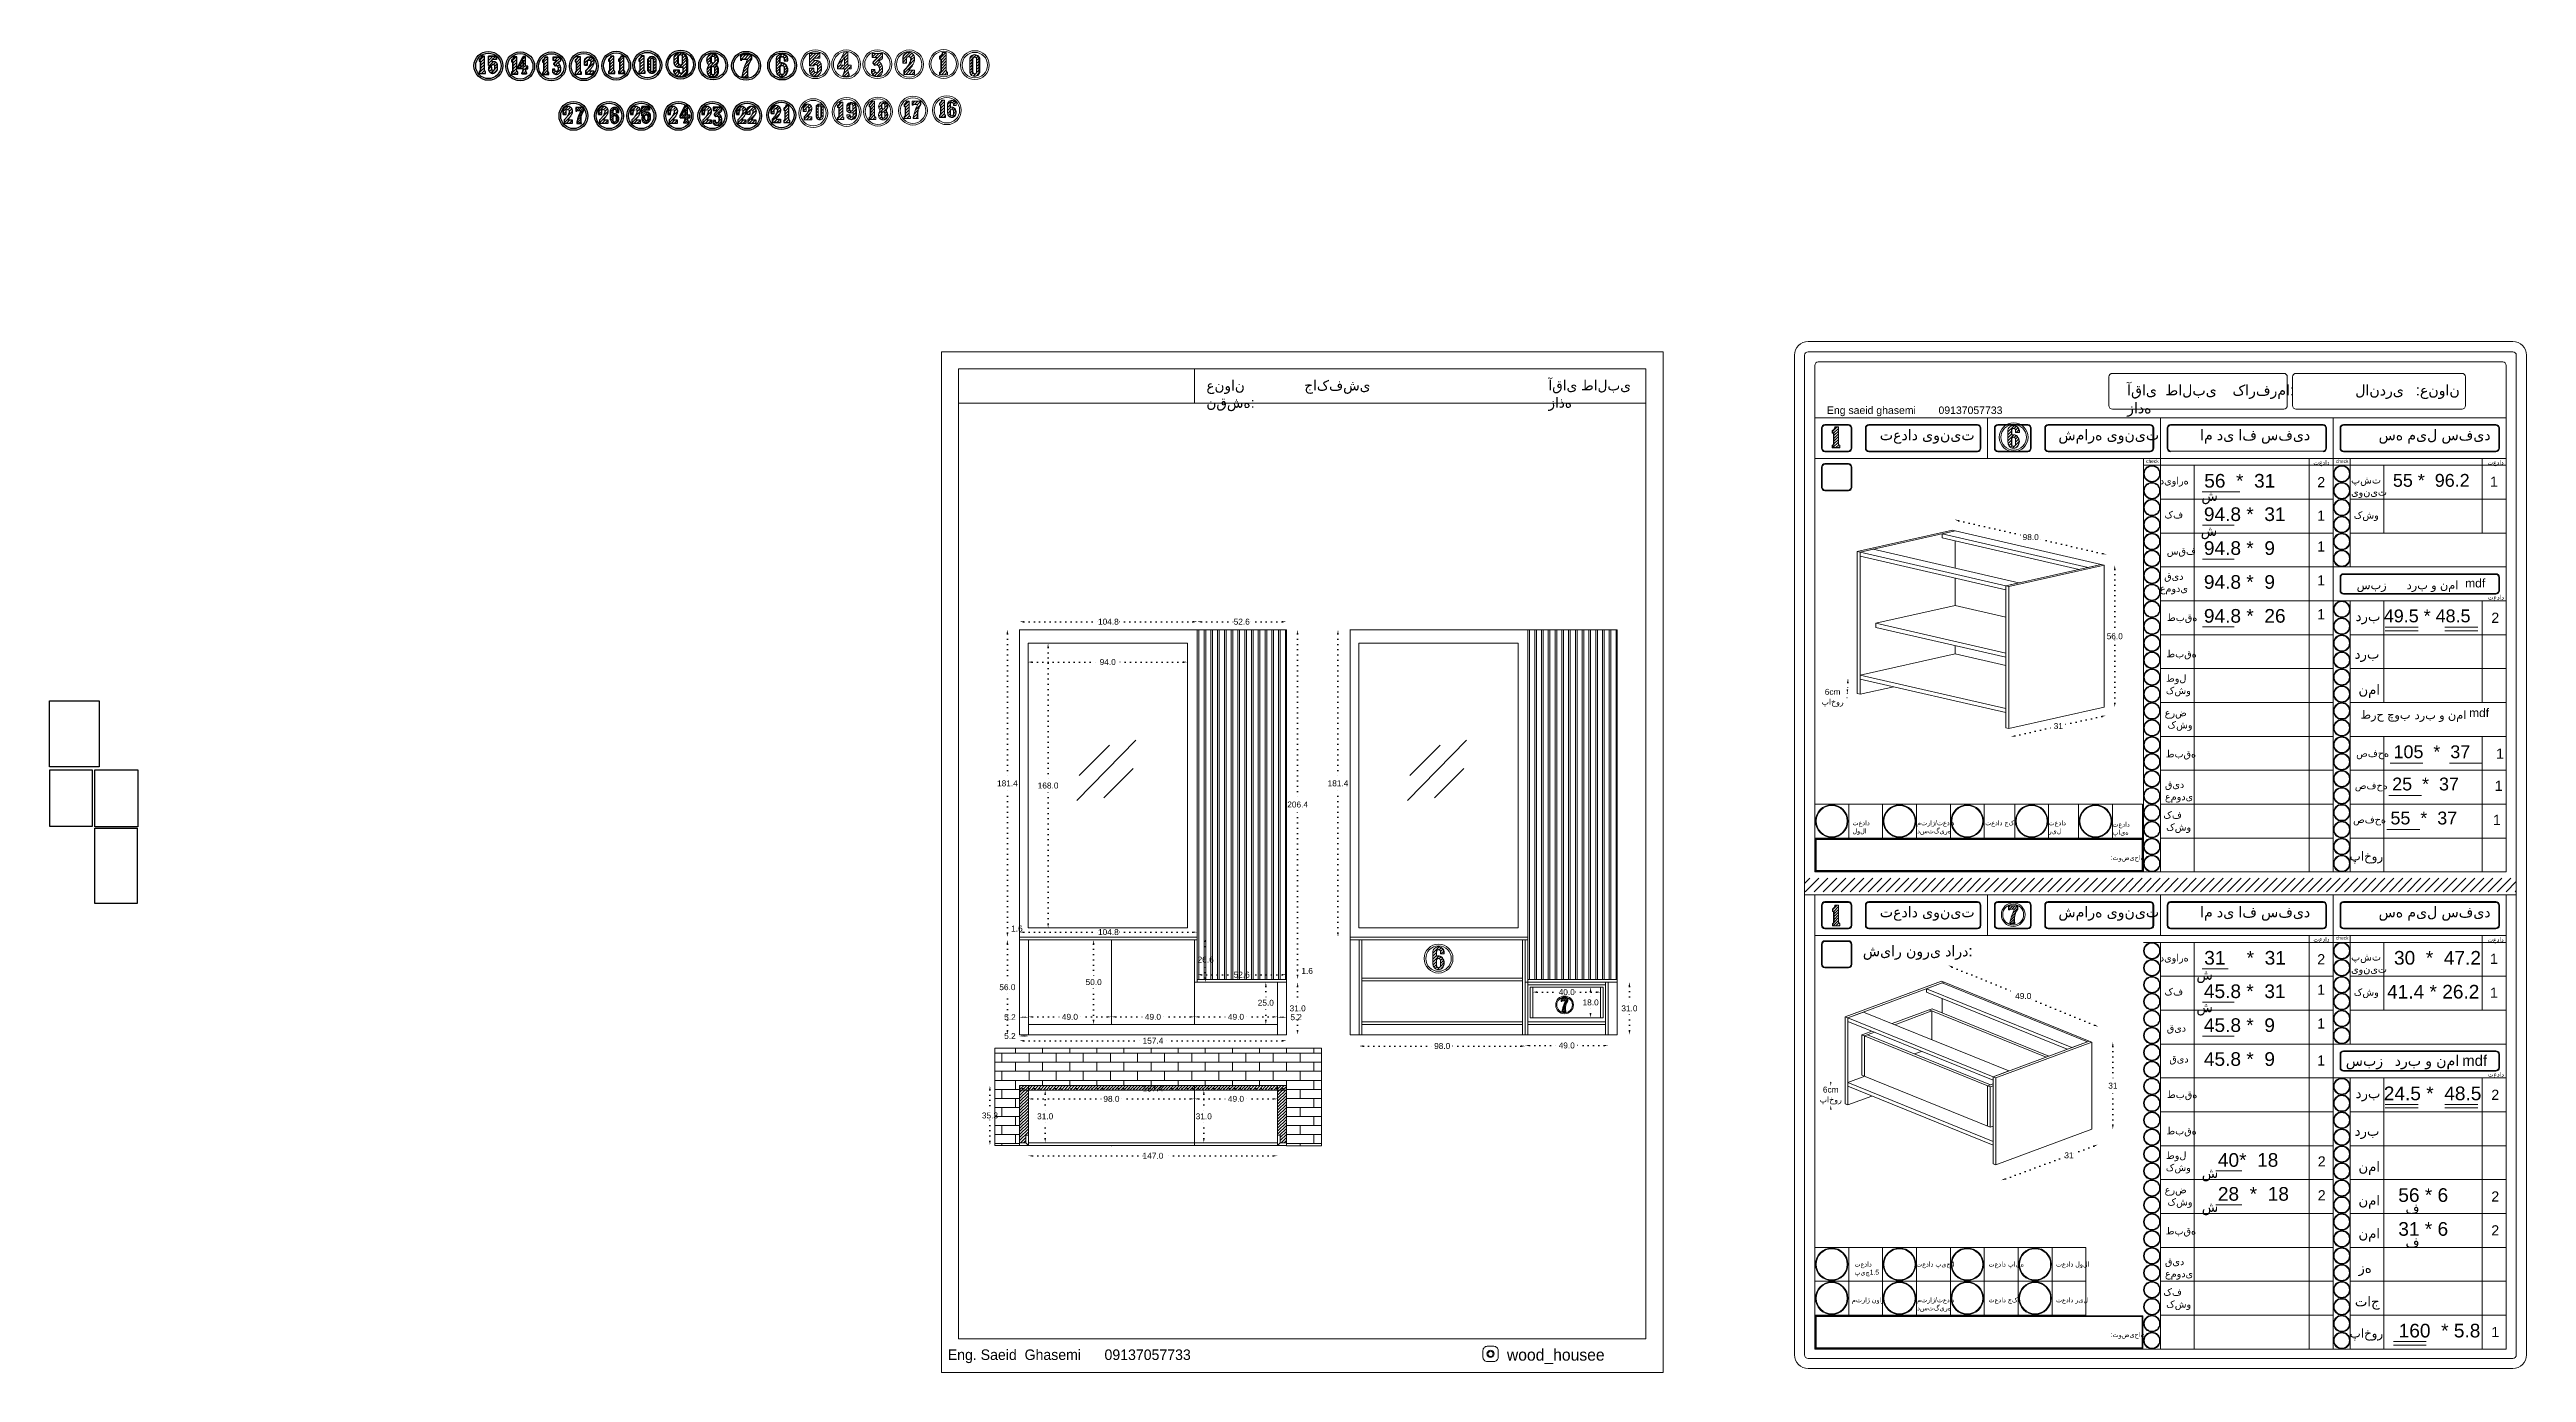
# Model space of a CAD drawing. Header units: inches. Extents: x 8 to 1469, y -316 to 465.
import ezdxf

# ---------------------------------------------------------------- set-up
doc = ezdxf.new("R2010")
doc.units = ezdxf.units.IN
doc.header["$MEASUREMENT"] = 0
doc.linetypes.add('ACAD_ISO07W100', pattern=[3, 0, -3])
doc.styles.get("Standard").update_dxf_attribs({"font": 'arial.ttf'})
doc.dimstyles.get("Standard").update_dxf_attribs({"dimtxt": 3.5, "dimasz": 2.5, "dimexe": 0.18, "dimexo": 0.0625, "dimgap": 0.09, "dimtad": 0, "dimtih": 1, "dimtoh": 1, "dimdec": 1, "dimzin": 0, "dimdsep": 46, "dimtxsty": 'Standard', "dimcen": 0.09, "dimse1": 1, "dimse2": 1, "dimadec": 0, "dimazin": 0, "dimtfac": 1, "dimtdec": 1, "dimtofl": 0, "dimtmove": 0, "dimatfit": 3, "dimfxl": 1, "dimtolj": 1, "dimtzin": 0, "dimarcsym": 0})
picture_1 = doc.add_image_def('image1.jpeg', size_in_pixel=(4032, 3024))
picture_2 = doc.add_image_def('image2.jpeg', size_in_pixel=(4032, 3024))
picture_3 = doc.add_image_def('image3.jpeg', size_in_pixel=(4032, 3024))
picture_4 = doc.add_image_def('image4.jpg', size_in_pixel=(3840, 2160))
pattern_1 = [(45, (3377.5813, -747.2396), (-0.88388348, 0.88388348), [])]
pattern_2 = [(45, (489.6934, -217.8328), (-0.8838835, 0.8838835), [])]

msp = doc.modelspace()

# ---------------------------------------------------------------- texts
at = {"lineweight": 20, "attachment_point": 1}
for s, width, gutter_width, heights, insert, char_height in [('{\\fArial|b0|i0|c178|p34;عنوان نقشه}:', 45.1375, 275.81, [0], (690.34, 269.98), 6.0844), ('جاکفشی', 52.7389, 275.81, [0], (748.14, 270.07), 6.084), ('آقای طالبی زاذه', 52.7389, 275.81, [0], (892.21, 270.07), 6.0844), ('آقای  طالبی زاده', 64.1794, 164.79, [0], (1233.71, 267.32), 6.3113), ('{\\fArial|b0|i0|c178|p34;کارفرما:}', 0.2338, 164.79, [0], (1295.93, 267.32), 6.3113), ('لاندری', 0.2338, 164.79, [0], (1368.33, 267.32), 6.311), (':عنوان ', 26.0184, 164.79, [0], (1404.06, 267.32), 6.311), ('{\\fArial|b0|i0|c178|p34;Eng saeid ghasemi}', 79.2452, 164.79, [0], (1056.55, 254.51), 4.4179), ('{\\fArial|b0|i0|c178|p34;09137057733 }', 65.4498, 164.79, [0], (1122.39, 254.51), 4.4179), ('{\\fArial|b0|i0|c178|p34;تعداد یونیت}', 65.4498, 164.79, [0], (1087.76, 240.93), 6.3113), ('{\\fArial|b0|i0|c178|p34;شماره یونیت}', 65.4498, 164.79, [0], (1193.18, 240.93), 6.3113), ('{\\fArial|b0|i0|c178|p34;ام دی اف سفید}', 65.4498, 164.79, [0], (1276.8, 240.93), 6.3113), ('{\\fArial|b0|i0|c178|p34;سه میل سفید}', 65.4498, 164.79, [0], (1382.12, 240.93), 6.3113), ('{\\fArial|b0|i0|c178|p34;check}', 8.1204, 164.79, [0], (1244.96, 223.23), 2.0101), ('{\\fArial|b0|i0|c178|p34;تعداد }', 11.7486, 164.79, [0], (1343.63, 222.82), 2.6665), ('{\\fArial|b0|i0|c178|p34;check}', 8.423, 164.79, [0], (1356.96, 223.23), 2.0101), ('{\\fArial|b0|i0|c178|p34;تعداد }', 10.9902, 164.79, [0], (1446.39, 222.82), 2.6665), ('{\\fArial|b0|i0|c178|p34;دیواره }', 17.3175, 247.18, [0], (1253.03, 212.9), 4.3074), ('56  *  31', 65.2593, 462.54, [8.23], (1279.22, 214.7), 8.06), ('2{\\fArial|b0|i0|c178|p34; }', 8.5903, 164.79, [0], (1345.91, 212.83), 6), ('{\\fArial|b0|i0|c178|p34;پشت \\Pیونیت}', 19.3052, 247.18, [0], (1365.89, 213.35), 4.3074), ('55 *  96.2', 74.3608, 434.7, [7.74], (1390.56, 214.7), 7.575), ('1{\\fArial|b0|i0|c178|p34; }', 8.5903, 164.79, [0], (1447.86, 213.11), 6), ('{\\fArial|b0|i0|c178|p34;کف }', 15.3367, 247.18, [0], (1255.77, 192.89), 4.3074), ('{\\fArial|b0|i0|c178|p34;ش}', 15.3157, 346.26, [0], (1277.58, 204.89), 6.0339), ('94.8 *  31', 65.2593, 462.54, [0], (1279.02, 194.98), 8.06), ('1{\\fArial|b0|i0|c178|p34; }', 8.5903, 164.79, [0], (1345.91, 193.11), 6), ('{\\fArial|b0|i0|c178|p34;کشو }', 17.7019, 247.18, [0], (1367.49, 192.63), 4.3074), ('{\\fArial|b0|i0|c178|p34;ش}', 15.3157, 346.26, [0], (1277.16, 184.22), 6.0339), ('{\\fArial|b0|i0|c178|p34;سقف}', 20.995, 247.18, [0], (1257.12, 171.42), 4.3074), ('94.8 *  9', 65.2593, 462.54, [0], (1279.02, 174.98), 8.06), ('1{\\fArial|b0|i0|c178|p34; }', 8.5903, 164.79, [0], (1345.91, 174.91), 6), ('\\pxqc;{\\fArial|b0|i0|c178|p34;قید\\Pعمودی  }', 21.1589, 247.18, [0], (1250.7, 156.54), 4.3074), ('94.8 *  9', 65.2593, 462.54, [0], (1279.02, 154.98), 8.06), ('1{\\fArial|b0|i0|c178|p34; }', 8.5903, 164.79, [0], (1345.91, 154.91), 6), ('سبز', 37.9723, 164.79, [0], (1369.2, 151.73), 5.058), ('{\\fArial|b0|i0|c178|p34;درب و نما}', 36.0682, 164.79, [0], (1398.72, 151.73), 5.0582), ('mdf', 17.2431, 132.07, [0], (1433.23, 152.78), 5.058), ('{\\fArial|b0|i0|c178|p34;طبقه}', 98.1747, 247.18, [0], (1257.17, 132.22), 4.3074), ('94.8 *  26', 65.2593, 462.54, [0], (1279.02, 134.98), 8.06), ('1{\\fArial|b0|i0|c178|p34; }', 8.5903, 164.79, [0], (1345.91, 134.91), 6), ('49.5 * 48.5', 65.2593, 462.54, [8.23], (1385.19, 134.7), 7.5752), ('{\\fArial|b0|i0|c178|p34;تعداد }', 10.7715, 164.79, [0], (1446.61, 143.26), 2.6665), ('2', 8.5903, 164.79, [0], (1448.63, 132.83), 6), ('{\\fArial|b0|i0|c178|p34;درب}', 20.6748, 340.12, [0], (1368.58, 133.81), 5.927), ('{\\fArial|b0|i0|c178|p34;طبقه}', 14.1457, 164.79, [0], (1256.81, 110.77), 4.3074), ('{\\fArial|b0|i0|c178|p34;درب}', 13.4202, 164.79, [0], (1367.99, 111.6), 5.927), ('{\\fArial|b0|i0|c178|p34;طول \\Pکشو}', 17.6756, 164.79, [0], (1256.57, 96.33), 4.3074), ('{\\fArial|b0|i0|c178|p34;نما}', 11.1787, 164.79, [0], (1370.24, 90.43), 5.927), ('{\\fArial|b0|i0|c178|p34;عرض \\P کشو}', 18.5758, 164.79, [0], (1255.89, 76.02), 4.3074), ('طرح چوب', 37.9723, 164.79, [0], (1371.51, 75.24), 5.058), ('{\\fArial|b0|i0|c178|p34;درب و نما}', 36.0682, 164.79, [0], (1403.43, 75.06), 5.0582), ('mdf', 17.2431, 132.07, [0], (1435.53, 76.29), 5.058), ('{\\fArial|b0|i0|c178|p34;طبقه}', 14.2061, 164.79, [0], (1256.43, 51.72), 4.3074), ('صفحه', 11.1787, 164.79, [0], (1368.89, 52.08), 4.307), (' 105  *  37', 65.2593, 462.54, [8.23], (1387.97, 54.53), 7.5752), ('1', 8.5903, 164.79, [0], (1451.41, 52.66), 6), ('{\\fArial|b0|i0|c178|p34;قید \\Pعمودی}', 14.0099, 164.79, [0], (1256.04, 33.7), 4.3074), ('صفحه', 11.1787, 164.79, [0], (1368.11, 33.06), 4.307), (' 25  *  37', 65.2593, 462.54, [8.23], (1387.19, 35.51), 7.575), ('1', 8.5903, 164.79, [0], (1450.63, 33.64), 6), ('{\\fArial|b0|i0|c178|p34;کف }\\P{\\fArial|b0|i0|c178|p34; کشو}', 17.5398, 164.79, [0], (1255.07, 15.69), 4.3074), (' 55  *  37', 65.2593, 462.54, [8.23], (1386.16, 15.43), 7.575), ('تعداد لولا', 17.7752, 164.79, [0], (1071.61, 10.26), 2.872), ('متراژ/تعداد\\Pدستگیره', 19.6171, 164.79, [0], (1109.76, 10.26), 2.8716), ('تعداد جک', 17.466, 164.79, [0], (1149.9, 10.26), 2.872), ('تعداد ریل', 17.6808, 164.79, [0], (1187.37, 10.26), 2.872), ('تعداد پایه', 17.7105, 164.79, [0], (1225.05, 9.42), 2.872), ('صفحه', 11.1787, 164.79, [0], (1367.08, 12.98), 4.307), ('1', 8.5903, 164.79, [0], (1449.6, 13.56), 6), (':توضیحات', 65.4498, 164.79, [0], (1224.02, -10.27), 2.872), ('{\\fArial|b0|i0|c178|p34;پاخور}', 12.8103, 147.32, [0], (1365.03, -8.13), 5.2987), ('{\\fArial|b0|i0|c178|p34;تعداد یونیت}', 65.4498, 164.79, [0], (1087.76, -40.59), 6.3113), ('{\\fArial|b0|i0|c178|p34;شماره یونیت}', 65.4498, 164.79, [0], (1193.18, -40.59), 6.3113), ('{\\fArial|b0|i0|c178|p34;ام دی اف سفید}', 65.4498, 164.79, [0], (1276.8, -40.59), 6.3113), ('{\\fArial|b0|i0|c178|p34;سه میل سفید}', 65.4498, 164.79, [0], (1382.12, -40.59), 6.3113), ('{\\fArial|b0|i0|c178|p34;تعداد }', 21.7486, 164.79, [0], (1343.63, -58.58), 2.6665), ('{\\fArial|b0|i0|c178|p34;check}', 8.423, 164.79, [0], (1356.96, -58.17), 2.0101), ('{\\fArial|b0|i0|c178|p34;شیار نوری دارد:}', 65.4498, 164.79, [0], (1077.76, -63.63), 6.3113), ('{\\fArial|b0|i0|c178|p34;شیار نوری دارد:}', 65.4498, 164.79, [0], (1077.76, -63.63), 6.3113), ('{\\fArial|b0|i0|c178|p34;دیواره }', 17.3175, 247.18, [0], (1253.03, -68.62), 4.3074), ('31    *  31', 65.2593, 462.54, [8.23], (1279.22, -66.81), 8.0603), ('2{\\fArial|b0|i0|c178|p34; }', 8.5903, 164.79, [0], (1345.91, -68.68), 6), ('{\\fArial|b0|i0|c178|p34;پشت \\Pیونیت}', 19.3052, 247.18, [0], (1365.89, -68.17), 4.3074), ('30  *  47.2', 51.9382, 462.54, [8.23], (1391.22, -66.81), 8.0603), ('{\\fArial|b0|i0|c178|p34;تعداد }', 65.4498, 164.79, [0], (1446.39, -58.7), 2.6665), ('1{\\fArial|b0|i0|c178|p34; }', 8.5903, 164.79, [0], (1447.86, -68.41), 6), ('{\\fArial|b0|i0|c178|p34;ش}', 15.3157, 346.26, [0], (1274.64, -77.72), 6.0339), ('45.8 *  31', 65.2593, 462.54, [0], (1279.02, -86.54), 8.06), ('1 ', 8.5903, 164.79, [0], (1345.91, -86.6), 6), ('41.4 * 26.2', 81.1131, 462.54, [8.23], (1387.12, -86.81), 8.0603), ('{\\fArial|b0|i0|c178|p34;کف }', 15.3367, 247.18, [0], (1255.77, -88.62), 4.3074), ('{\\fArial|b0|i0|c178|p34;ش}', 15.3157, 346.26, [0], (1274.64, -96.86), 6.0339), ('{\\fArial|b0|i0|c178|p34;کشو }', 17.7019, 247.18, [0], (1367.49, -88.89), 4.3074), ('1', 8.5903, 164.79, [0], (1447.86, -88.41), 6), ('قید', 20.995, 247.18, [0], (1257.12, -110.09), 4.307), ('45.8 *  9', 65.2593, 462.54, [0], (1279.02, -106.54), 8.06), ('1 ', 8.5903, 164.79, [0], (1345.91, -106.6), 6), ('قید  ', 18.2969, 247.18, [0], (1258.62, -128.3), 4.307), ('45.8 *  9', 65.2593, 462.54, [0], (1279.02, -126.54), 8.06), ('1 ', 8.5903, 164.79, [0], (1345.91, -128.41), 6), ('سبز', 27.2115, 164.79, [0], (1362.76, -128.29), 6.311), ('{\\fArial|b0|i0|c178|p34;درب و نما}', 37.9785, 164.79, [0], (1391.63, -128.29), 6.3113), ('mdf', 37.9785, 164.79, [0], (1431.47, -128.29), 6.311), ('{\\fArial|b0|i0|c178|p34;تعداد }', 65.4498, 164.79, [0], (1446.61, -138.26), 2.6665), ('{\\fArial|b0|i0|c178|p34;طبقه}', 98.1747, 247.18, [0], (1257.17, -149.29), 4.3074), ('{\\fArial|b0|i0|c178|p34;درب}', 20.6748, 340.12, [0], (1368.58, -147.71), 5.927), ('24.5 *  48.5', 65.2593, 462.54, [8.23], (1385.19, -146.81), 8.0603), ('2{\\fArial|b0|i0|c178|p34; }', 8.5903, 164.79, [0], (1448.63, -148.68), 6), ('{\\fArial|b0|i0|c178|p34;طبقه}', 14.1457, 164.79, [0], (1256.81, -170.75), 4.3074), ('{\\fArial|b0|i0|c178|p34;درب}', 13.4202, 164.79, [0], (1367.99, -169.92), 5.927), ('{\\fArial|b0|i0|c178|p34;طول \\Pکشو}', 17.6756, 164.79, [0], (1256.57, -185.19), 4.3074), ('40*  18', 65.2593, 462.54, [0], (1287.26, -186.11), 8.06), ('2', 8.5903, 164.79, [0], (1346.22, -187.98), 6), ('{\\fArial|b0|i0|c178|p34;ش}', 15.3157, 346.26, [0], (1277.77, -194.71), 6.0339), ('{\\fArial|b0|i0|c178|p34;نما}', 11.1787, 164.79, [0], (1370.24, -191.09), 5.927), ('{\\fArial|b0|i0|c178|p34;عرض \\P کشو}', 18.5758, 164.79, [0], (1255.89, -205.49), 4.3074), ('{\\fArial|b0|i0|c178|p34;ش}', 15.3157, 346.26, [0], (1277.77, -214.71), 6.0339), ('28  *  18', 65.2593, 462.54, [0], (1287.26, -206.11), 8.06), ('2 ', 8.5903, 164.79, [0], (1346.22, -207.98), 6), ('{\\fArial|b0|i0|c178|p34;نما}', 11.1787, 164.79, [0], (1370.24, -210.98), 5.927), ('56 * 6', 57.9712, 462.54, [8.23], (1393.74, -206.81), 8.06), ('{\\fArial|b0|i0|c178|p34;ف}', 15.3157, 346.26, [0], (1398, -215.67), 6.0339), ('2{\\fArial|b0|i0|c178|p34; }', 8.5903, 164.79, [0], (1448.63, -208.68), 6), ('{\\fArial|b0|i0|c178|p34;طبقه}', 14.2061, 164.79, [0], (1256.43, -229.8), 4.3074), ('{\\fArial|b0|i0|c178|p34;نما}', 11.1787, 164.79, [0], (1370.24, -230.52), 5.927), ('31 * 6', 57.9712, 462.54, [8.23], (1393.74, -226.81), 8.06), ('2{\\fArial|b0|i0|c178|p34; }', 8.5903, 164.79, [0], (1448.63, -228.68), 6), ('{\\fArial|b0|i0|c178|p34;قید \\Pعمودی}', 14.0099, 164.79, [0], (1256.04, -247.82), 4.3074), ('{\\fArial|b0|i0|c178|p34;ف}', 15.3157, 346.26, [0], (1398, -235.67), 6.0339), ('تعداد \\Pپیچ1.5', 65.4498, 164.79, [0], (1072.79, -250.17), 2.872), ('تعداد پیچ4', 65.4498, 164.79, [0], (1109.19, -250.17), 2.872), ('تعداد پایه', 65.4498, 164.79, [0], (1151.91, -250.17), 2.872), ('تعداد لولا', 65.4498, 164.79, [0], (1191.73, -250.17), 2.872), ('{\\fArial|b0|i0|c178|p34;زه}', 11.2031, 164.79, [0], (1370.21, -250.78), 5.927), ('متراژ نوار', 65.4498, 164.79, [0], (1071.32, -271.25), 2.872), ('متراژ/تعداد\\Pدستگیره', 65.4498, 164.79, [0], (1109.76, -271.25), 2.8716), ('تعداد جک', 65.4498, 164.79, [0], (1151.91, -271.25), 2.872), ('تعداد ریل', 65.4498, 164.79, [0], (1191.73, -271.25), 2.872), ('{\\fArial|b0|i0|c178|p34;کف }\\P{\\fArial|b0|i0|c178|p34; کشو}', 17.5398, 164.79, [0], (1255.07, -265.83), 4.3074), ('{\\fArial|b0|i0|c178|p34;تاج}', 13.2883, 164.79, [0], (1368.13, -270.59), 5.927), (':توضیحات', 65.4498, 164.79, [0], (1224.02, -291.78), 2.872), ('{\\fArial|b0|i0|c178|p34;پاخور}', 12.8103, 147.32, [0], (1365.03, -289.65), 5.2987), ('160  * 5.8', 65.2593, 462.54, [8.23], (1393.97, -286.81), 8.06), ('1{\\fArial|b0|i0|c178|p34; }', 8.5903, 164.79, [0], (1448.63, -288.68), 6), ('{\\fPlantagenet Cherokee|b0|i0|c0|p18;^IEng. Saeid  Ghasemi      09137057733}', 274.845, 30.74, [0], (512.83, -301.95), 6.2223), ('{\\fPlantagenet Cherokee|b0|i0|c0|p18;wood_housee}', 1.3567, 34.22, [0.214], (867.68, -301.63), 6.9264)]:
    msp.add_mtext_dynamic_manual_height_columns(s, width=width, gutter_width=gutter_width, heights=heights, dxfattribs=dict(at, insert=insert, char_height=char_height))

# ---------------------------------------------------------------- blocks, each defined once
blk = doc.blocks.new('*D1')
at = {"color": 0, "linetype": 'ACAD_ISO07W100', "lineweight": -2, "transparency": 16777216}
for p, q in [((1068.9, 91.7), (1068.7, 87.6)), ((1068.4, 82.6), (1065.9, 82.6)), ((1068.5, 85.1), (1068.4, 82.6))]:
    blk.add_line(p, q, dxfattribs=at)
at = {"color": 0, "transparency": 16777216}
for points in [[(1068.5, 91.7), (1069.3, 91.7), (1069, 94.2)], [(1068.2, 87.6), (1069.1, 87.5), (1068.5, 85.1)]]:
    blk.add_solid(points, dxfattribs=at)
at = {"layer": 'Defpoints', "color": 0, "transparency": 16777216}
for p in [(1076.6, 93.8, 9.2), (1068.5, 85.1), (1076.1, 84.6, 9.2)]:
    blk.add_point(p, dxfattribs=at)
at = {"color": 0, "lineweight": 20, "transparency": 16777216, "insert": (1059.9, 82.6), "char_height": 3.5, "attachment_point": 5}
blk.add_mtext('\\A1;6cm\\P{\\fArial|b0|i0|c178|p34;پاخور}', dxfattribs=at)
blk = doc.blocks.new('*D2')
at = {"color": 0, "linetype": 'ACAD_ISO07W100', "lineweight": -2, "transparency": 16777216}
for p, q in [((1226.4, 158.4), (1226.4, 120.8)), ((1226.4, 79.5), (1226.4, 117.1))]:
    blk.add_line(p, q, dxfattribs=at)
at = {"color": 0, "transparency": 16777216}
for points in [[(1226, 158.4), (1226.8, 158.4), (1226.4, 160.9)], [(1226, 79.5), (1226.8, 79.5), (1226.4, 77)]]:
    blk.add_solid(points, dxfattribs=at)
at = {"layer": 'Defpoints', "color": 0, "transparency": 16777216}
for p in [(1220.1, 160.9), (1226.4, 160.9), (1220.1, 77)]:
    blk.add_point(p, dxfattribs=at)
at = {"color": 0, "lineweight": 20, "transparency": 16777216, "insert": (1226.4, 118.9), "char_height": 3.5, "attachment_point": 5}
blk.add_mtext('\\A1;56.0', dxfattribs=at)
blk = doc.blocks.new('*D3')
at = {"color": 0, "linetype": 'ACAD_ISO07W100', "lineweight": -2, "transparency": 16777216}
for p, q in [((1167.4, 60.1), (1190.8, 65.4)), ((1218.7, 71.6), (1195.3, 66.4))]:
    blk.add_line(p, q, dxfattribs=at)
at = {"color": 0, "transparency": 16777216}
for points in [[(1167.4, 60.5), (1167.5, 59.7), (1165, 59.6)], [(1218.6, 72), (1218.8, 71.2), (1221.2, 72.1)]]:
    blk.add_solid(points, dxfattribs=at)
at = {"layer": 'Defpoints', "color": 0, "transparency": 16777216}
for p in [(1220.1, 77), (1163.9, 64.5), (1165, 59.6)]:
    blk.add_point(p, dxfattribs=at)
at = {"color": 0, "lineweight": 20, "transparency": 16777216, "insert": (1193.1, 65.9), "char_height": 3.5, "attachment_point": 5}
blk.add_mtext('\\A1;31', dxfattribs=at)
blk = doc.blocks.new('*D4')
at = {"color": 0, "linetype": 'ACAD_ISO07W100', "lineweight": -2, "transparency": 16777216}
for p, q in [((1134.4, 187.1), (1172.1, 178.5)), ((1219.1, 167.7), (1181.4, 176.4))]:
    blk.add_line(p, q, dxfattribs=at)
at = {"color": 0, "transparency": 16777216}
for points in [[(1134.5, 187.5), (1134.4, 186.7), (1132, 187.7)], [(1219.2, 168.1), (1219, 167.3), (1221.5, 167.1)]]:
    blk.add_solid(points, dxfattribs=at)
at = {"layer": 'Defpoints', "color": 0, "transparency": 16777216}
for p in [(1130.6, 181.4), (1132, 187.7), (1220.1, 160.9)]:
    blk.add_point(p, dxfattribs=at)
at = {"color": 0, "lineweight": 20, "transparency": 16777216, "insert": (1176.8, 177.4), "char_height": 3.5, "attachment_point": 5}
blk.add_mtext('\\A1;98.0', dxfattribs=at)
blk = doc.blocks.new('*D5')
at = {"color": 0, "linetype": 'ACAD_ISO07W100', "lineweight": -2, "transparency": 16777216}
for p, q in [((1225.3, -123.1), (1225.3, -144.4)), ((1225.3, -169.5), (1225.3, -148.2))]:
    blk.add_line(p, q, dxfattribs=at)
at = {"color": 0, "transparency": 16777216}
for points in [[(1224.8, -123.1), (1225.7, -123.1), (1225.3, -120.6)], [(1224.8, -169.5), (1225.7, -169.5), (1225.3, -172)]]:
    blk.add_solid(points, dxfattribs=at)
at = {"layer": 'Defpoints', "color": 0, "transparency": 16777216}
for p in [(1212.9, -120.6, 9.2), (1212.9, -172, 9.2), (1225.3, -172)]:
    blk.add_point(p, dxfattribs=at)
at = {"color": 0, "lineweight": 20, "transparency": 16777216, "insert": (1225.3, -146.3), "char_height": 3.5, "attachment_point": 5}
blk.add_mtext('\\A1;31', dxfattribs=at)
blk = doc.blocks.new('*D6')
at = {"color": 0, "linetype": 'ACAD_ISO07W100', "lineweight": -2, "transparency": 16777216}
for p, q in [((1161.9, -201.3), (1197.1, -188.2)), ((1214, -182), (1201.6, -186.5))]:
    blk.add_line(p, q, dxfattribs=at)
at = {"color": 0, "transparency": 16777216}
for points in [[(1213.8, -181.6), (1214.1, -182.4), (1216.3, -181.1)], [(1161.7, -200.9), (1162, -201.7), (1159.5, -202.1)]]:
    blk.add_solid(points, dxfattribs=at)
at = {"layer": 'Defpoints', "color": 0, "transparency": 16777216}
for p in [(1212.9, -172, 9.2), (1156.1, -193, 9.2), (1159.5, -202.1)]:
    blk.add_point(p, dxfattribs=at)
at = {"color": 0, "lineweight": 20, "transparency": 16777216, "insert": (1199.4, -187.4), "char_height": 3.5, "attachment_point": 5}
blk.add_mtext('\\A1;31', dxfattribs=at)
blk = doc.blocks.new('*D7')
at = {"color": 0, "linetype": 'ACAD_ISO07W100', "lineweight": -2, "transparency": 16777216}
for p, q in [((1130.5, -76.3), (1167.8, -91.5)), ((1214.4, -110.5), (1177, -95.3))]:
    blk.add_line(p, q, dxfattribs=at)
at = {"color": 0, "transparency": 16777216}
for points in [[(1130.6, -75.9), (1130.3, -76.7), (1128.2, -75.3)], [(1214.5, -110.1), (1214.2, -110.9), (1216.7, -111.5)]]:
    blk.add_solid(points, dxfattribs=at)
at = {"layer": 'Defpoints', "color": 0, "transparency": 16777216}
for p in [(1124.4, -84.5, 9.2), (1216.7, -111.5), (1212.9, -120.6, 9.2)]:
    blk.add_point(p, dxfattribs=at)
at = {"color": 0, "lineweight": 20, "transparency": 16777216, "insert": (1172.4, -93.4), "char_height": 3.5, "attachment_point": 5}
blk.add_mtext('\\A1;49.0', dxfattribs=at)
blk = doc.blocks.new('*D8')
at = {"color": 0, "linetype": 'ACAD_ISO07W100', "lineweight": -2, "transparency": 16777216}
for p, q in [((1058.8, -144.1), (1058.8, -141.6)), ((1058.8, -160.2), (1058.8, -162.7))]:
    blk.add_line(p, q, dxfattribs=at)
at = {"color": 0, "transparency": 16777216}
for points in [[(1058.4, -144.1), (1059.2, -144.1), (1058.8, -146.6)], [(1058.4, -160.2), (1059.2, -160.2), (1058.8, -157.7)]]:
    blk.add_solid(points, dxfattribs=at)
at = {"layer": 'Defpoints', "color": 0, "transparency": 16777216}
for p in [(1058.8, -157.7), (1068.9, -146.6, 9.2), (1068.9, -157.7, 9.2)]:
    blk.add_point(p, dxfattribs=at)
at = {"color": 0, "lineweight": 20, "transparency": 16777216, "insert": (1058.8, -152.1), "char_height": 3.5, "attachment_point": 5}
blk.add_mtext('\\A1;6cm\\P{\\fArial|b0|i0|c178|p34;پاخور}', dxfattribs=at)
blk = doc.blocks.new('*D9')
at = {"color": 0, "linetype": 'ACAD_ISO07W100', "lineweight": -2, "transparency": 16777216}
for p, q in [((587.8, -187.7), (653, -187.7)), ((729.8, -187.7), (664.7, -187.7))]:
    blk.add_line(p, q, dxfattribs=at)
at = {"color": 0, "transparency": 16777216}
for points in [[(587.8, -187.3), (587.8, -188.1), (585.3, -187.7)], [(729.8, -187.3), (729.8, -188.1), (732.3, -187.7)]]:
    blk.add_solid(points, dxfattribs=at)
at = {"layer": 'Defpoints', "color": 0, "transparency": 16777216}
for p in [(585.3, -181.5), (732.3, -181.5), (732.3, -187.7)]:
    blk.add_point(p, dxfattribs=at)
at = {"color": 0, "lineweight": 20, "transparency": 16777216, "insert": (658.8, -187.7), "char_height": 3.5, "attachment_point": 5}
blk.add_mtext('\\A1;147.0', dxfattribs=at)
blk = doc.blocks.new('*D11')
at = {"color": 0, "linetype": 'ACAD_ISO07W100', "lineweight": -2, "transparency": 16777216}
for p, q in [((587.8, -154.1), (629.7, -154.1)), ((680.8, -154.1), (639, -154.1))]:
    blk.add_line(p, q, dxfattribs=at)
at = {"color": 0, "transparency": 16777216}
for points in [[(587.8, -153.7), (587.8, -154.5), (585.3, -154.1)], [(680.8, -153.7), (680.8, -154.5), (683.3, -154.1)]]:
    blk.add_solid(points, dxfattribs=at)
at = {"layer": 'Defpoints', "color": 0, "transparency": 16777216}
for p in [(585.3, -146.2), (585.3, -154.1), (683.3, -146.2)]:
    blk.add_point(p, dxfattribs=at)
at = {"color": 0, "lineweight": 20, "transparency": 16777216, "insert": (634.3, -154.1), "char_height": 3.5, "attachment_point": 5}
blk.add_mtext('\\A1;98.0', dxfattribs=at)
blk = doc.blocks.new('*D12')
at = {"color": 0, "linetype": 'ACAD_ISO07W100', "lineweight": -2, "transparency": 16777216}
for p, q in [((685.8, -154.1), (703.1, -154.1)), ((729.8, -154.1), (712.5, -154.1))]:
    blk.add_line(p, q, dxfattribs=at)
at = {"color": 0, "transparency": 16777216}
for points in [[(685.8, -153.7), (685.8, -154.5), (683.3, -154.1)], [(729.8, -153.7), (729.8, -154.5), (732.3, -154.1)]]:
    blk.add_solid(points, dxfattribs=at)
at = {"layer": 'Defpoints', "color": 0, "transparency": 16777216}
for p in [(683.3, -146.2), (683.3, -154.1), (732.3, -146.2)]:
    blk.add_point(p, dxfattribs=at)
at = {"color": 0, "lineweight": 20, "transparency": 16777216, "insert": (707.8, -154.1), "char_height": 3.5, "attachment_point": 5}
blk.add_mtext('\\A1;49.0', dxfattribs=at)
blk = doc.blocks.new('*D13')
at = {"color": 0, "linetype": 'ACAD_ISO07W100', "lineweight": -2, "transparency": 16777216}
for p, q in [((582.6, -148), (653, -148)), ((735, -148), (664.7, -148))]:
    blk.add_line(p, q, dxfattribs=at)
at = {"color": 0, "transparency": 16777216}
for points in [[(582.6, -147.6), (582.6, -148.4), (580.1, -148)], [(735, -147.6), (735, -148.4), (737.5, -148)]]:
    blk.add_solid(points, dxfattribs=at)
at = {"layer": 'Defpoints', "color": 0, "transparency": 16777216}
for p in [(580.1, -146.2), (737.5, -146.2), (737.5, -148)]:
    blk.add_point(p, dxfattribs=at)
at = {"color": 0, "lineweight": 20, "transparency": 16777216, "insert": (658.8, -148), "char_height": 3.5, "attachment_point": 5}
blk.add_mtext('\\A1;157.4', dxfattribs=at)
blk = doc.blocks.new('*D27')
at = {"color": 0, "linetype": 'ACAD_ISO07W100', "lineweight": -2, "transparency": 16777216}
for p, q in [((623.8, -62.7), (623.8, -83.4)), ((623.8, -107.7), (623.8, -87.1))]:
    blk.add_line(p, q, dxfattribs=at)
at = {"color": 0, "transparency": 16777216}
for points in [[(623.4, -62.7), (624.2, -62.7), (623.8, -60.2)], [(623.4, -107.7), (624.2, -107.7), (623.8, -110.2)]]:
    blk.add_solid(points, dxfattribs=at)
at = {"layer": 'Defpoints', "color": 0, "transparency": 16777216}
for p in [(623.8, -60.2), (634.3, -60.2), (634.3, -110.2)]:
    blk.add_point(p, dxfattribs=at)
at = {"color": 0, "lineweight": 20, "transparency": 16777216, "insert": (623.8, -85.2), "char_height": 3.5, "attachment_point": 5}
blk.add_mtext('\\A1;50.0', dxfattribs=at)
blk = doc.blocks.new('*D28')
at = {"color": 0, "linetype": 'ACAD_ISO07W100', "lineweight": -2, "transparency": 16777216}
for p, q in [((725.4, -87.7), (725.4, -95.5)), ((725.4, -107.7), (725.4, -99.2))]:
    blk.add_line(p, q, dxfattribs=at)
at = {"color": 0, "transparency": 16777216}
for points in [[(725, -87.7), (725.9, -87.7), (725.4, -85.2)], [(725, -107.7), (725.9, -107.7), (725.4, -110.2)]]:
    blk.add_solid(points, dxfattribs=at)
at = {"layer": 'Defpoints', "color": 0, "transparency": 16777216}
for p in [(725.4, -85.2), (737.5, -85.2), (732.3, -110.2)]:
    blk.add_point(p, dxfattribs=at)
at = {"color": 0, "lineweight": 20, "transparency": 16777216, "insert": (725.4, -97.4), "char_height": 3.5, "attachment_point": 5}
blk.add_mtext('\\A1;25.0', dxfattribs=at)
blk = doc.blocks.new('*D29')
at = {"color": 0, "linetype": 'ACAD_ISO07W100', "lineweight": -2, "transparency": 16777216}
for p, q in [((580.1, -105.9), (577.6, -105.9)), ((582.8, -105.9), (582.6, -105.9))]:
    blk.add_line(p, q, dxfattribs=at)
at = {"color": 0, "transparency": 16777216}
for points in [[(582.6, -105.5), (582.6, -106.3), (580.1, -105.9)], [(582.8, -105.5), (582.8, -106.3), (585.3, -105.9)]]:
    blk.add_solid(points, dxfattribs=at)
at = {"layer": 'Defpoints', "color": 0, "transparency": 16777216}
for p in [(580.1, -105.9), (580.1, -116.2), (585.3, -116.2)]:
    blk.add_point(p, dxfattribs=at)
at = {"color": 0, "lineweight": 20, "transparency": 16777216, "insert": (574.4, -105.9), "char_height": 3.5, "attachment_point": 5}
blk.add_mtext('\\A1;5.2', dxfattribs=at)
blk = doc.blocks.new('*D30')
at = {"color": 0, "linetype": 'ACAD_ISO07W100', "lineweight": -2, "transparency": 16777216}
for p, q in [((587.8, -105.7), (605.1, -105.7)), ((631.8, -105.7), (614.5, -105.7))]:
    blk.add_line(p, q, dxfattribs=at)
at = {"color": 0, "transparency": 16777216}
for points in [[(587.8, -105.3), (587.8, -106.1), (585.3, -105.7)], [(631.8, -105.3), (631.8, -106.1), (634.3, -105.7)]]:
    blk.add_solid(points, dxfattribs=at)
at = {"layer": 'Defpoints', "color": 0, "transparency": 16777216}
for p in [(585.3, -105.7), (585.3, -116.2), (634.3, -110.2)]:
    blk.add_point(p, dxfattribs=at)
at = {"color": 0, "lineweight": 20, "transparency": 16777216, "insert": (609.8, -105.7), "char_height": 3.5, "attachment_point": 5}
blk.add_mtext('\\A1;49.0', dxfattribs=at)
blk = doc.blocks.new('*D31')
at = {"color": 0, "linetype": 'ACAD_ISO07W100', "lineweight": -2, "transparency": 16777216}
for p, q in [((636.8, -105.7), (654.1, -105.7)), ((680.8, -105.7), (663.5, -105.7))]:
    blk.add_line(p, q, dxfattribs=at)
at = {"color": 0, "transparency": 16777216}
for points in [[(636.8, -105.3), (636.8, -106.1), (634.3, -105.7)], [(680.8, -105.3), (680.8, -106.1), (683.3, -105.7)]]:
    blk.add_solid(points, dxfattribs=at)
at = {"layer": 'Defpoints', "color": 0, "transparency": 16777216}
for p in [(634.3, -105.7), (634.3, -110.2), (683.3, -110.2)]:
    blk.add_point(p, dxfattribs=at)
at = {"color": 0, "lineweight": 20, "transparency": 16777216, "insert": (658.8, -105.7), "char_height": 3.5, "attachment_point": 5}
blk.add_mtext('\\A1;49.0', dxfattribs=at)
blk = doc.blocks.new('*D32')
at = {"color": 0, "linetype": 'ACAD_ISO07W100', "lineweight": -2, "transparency": 16777216}
for p, q in [((685.8, -105.7), (703.1, -105.7)), ((729.8, -105.7), (712.5, -105.7))]:
    blk.add_line(p, q, dxfattribs=at)
at = {"color": 0, "transparency": 16777216}
for points in [[(685.8, -105.3), (685.8, -106.1), (683.3, -105.7)], [(729.8, -105.3), (729.8, -106.1), (732.3, -105.7)]]:
    blk.add_solid(points, dxfattribs=at)
at = {"layer": 'Defpoints', "color": 0, "transparency": 16777216}
for p in [(683.3, -105.7), (683.3, -110.2), (732.3, -116.2)]:
    blk.add_point(p, dxfattribs=at)
at = {"color": 0, "lineweight": 20, "transparency": 16777216, "insert": (707.8, -105.7), "char_height": 3.5, "attachment_point": 5}
blk.add_mtext('\\A1;49.0', dxfattribs=at)
blk = doc.blocks.new('*D33')
at = {"color": 0, "linetype": 'ACAD_ISO07W100', "lineweight": -2, "transparency": 16777216}
for p, q in [((734.8, -105.9), (735, -105.9)), ((737.5, -105.9), (740, -105.9))]:
    blk.add_line(p, q, dxfattribs=at)
at = {"color": 0, "transparency": 16777216}
for points in [[(734.8, -105.5), (734.8, -106.3), (732.3, -105.9)], [(735, -105.5), (735, -106.3), (737.5, -105.9)]]:
    blk.add_solid(points, dxfattribs=at)
at = {"layer": 'Defpoints', "color": 0, "transparency": 16777216}
for p in [(732.3, -116.2), (737.5, -105.9), (737.5, -116.2)]:
    blk.add_point(p, dxfattribs=at)
at = {"color": 0, "lineweight": 20, "transparency": 16777216, "insert": (743.3, -105.9), "char_height": 3.5, "attachment_point": 5}
blk.add_mtext('\\A1;5.2', dxfattribs=at)
blk = doc.blocks.new('*D34')
at = {"color": 0, "linetype": 'ACAD_ISO07W100', "lineweight": -2, "transparency": 16777216}
for p, q in [((572.9, -62.7), (572.9, -86.4)), ((572.9, -113.7), (572.9, -90.1))]:
    blk.add_line(p, q, dxfattribs=at)
at = {"color": 0, "transparency": 16777216}
for points in [[(572.4, -62.7), (573.3, -62.7), (572.9, -60.2)], [(572.4, -113.7), (573.3, -113.7), (572.9, -116.2)]]:
    blk.add_solid(points, dxfattribs=at)
at = {"layer": 'Defpoints', "color": 0, "transparency": 16777216}
for p in [(580.1, -60.2), (572.9, -116.2), (580.1, -116.2)]:
    blk.add_point(p, dxfattribs=at)
at = {"color": 0, "lineweight": 20, "transparency": 16777216, "insert": (572.9, -88.2), "char_height": 3.5, "attachment_point": 5}
blk.add_mtext('\\A1;56.0', dxfattribs=at)
blk = doc.blocks.new('*D35')
at = {"color": 0, "linetype": 'ACAD_ISO07W100', "lineweight": -2, "transparency": 16777216}
for p, q in [((572.9, -56.1), (572.9, -53.6)), ((572.9, -53.6), (575.4, -53.6)), ((572.9, -62.7), (572.9, -65.2))]:
    blk.add_line(p, q, dxfattribs=at)
at = {"color": 0, "transparency": 16777216}
for points in [[(572.4, -56.1), (573.3, -56.1), (572.9, -58.6)], [(572.4, -62.7), (573.3, -62.7), (572.9, -60.2)]]:
    blk.add_solid(points, dxfattribs=at)
at = {"layer": 'Defpoints', "color": 0, "transparency": 16777216}
for p in [(572.9, -58.6), (580.1, -58.6), (580.1, -60.2)]:
    blk.add_point(p, dxfattribs=at)
at = {"color": 0, "lineweight": 20, "transparency": 16777216, "insert": (578.5, -53.6), "char_height": 3.5, "attachment_point": 5}
blk.add_mtext('\\A1;1.6', dxfattribs=at)
blk = doc.blocks.new('*D36')
at = {"color": 0, "linetype": 'ACAD_ISO07W100', "lineweight": -2, "transparency": 16777216}
for p, q in [((572.9, 120.3), (572.9, 33.9)), ((572.9, -56.1), (572.9, 30.2))]:
    blk.add_line(p, q, dxfattribs=at)
at = {"color": 0, "transparency": 16777216}
for points in [[(572.4, 120.3), (573.3, 120.3), (572.9, 122.8)], [(572.4, -56.1), (573.3, -56.1), (572.9, -58.6)]]:
    blk.add_solid(points, dxfattribs=at)
at = {"layer": 'Defpoints', "color": 0, "transparency": 16777216}
for p in [(572.9, 122.8), (580.1, 122.8), (580.1, -58.6)]:
    blk.add_point(p, dxfattribs=at)
at = {"color": 0, "lineweight": 20, "transparency": 16777216, "insert": (572.9, 32.1), "char_height": 3.5, "attachment_point": 5}
blk.add_mtext('\\A1;181.4', dxfattribs=at)
blk = doc.blocks.new('*D37')
at = {"color": 0, "linetype": 'ACAD_ISO07W100', "lineweight": -2, "transparency": 16777216}
for p, q in [((587.6, 103.7), (627.5, 103.7)), ((676.6, 103.7), (636.8, 103.7))]:
    blk.add_line(p, q, dxfattribs=at)
at = {"color": 0, "transparency": 16777216}
for points in [[(587.6, 104.1), (587.6, 103.2), (585.1, 103.7)], [(676.6, 104.1), (676.6, 103.2), (679.1, 103.7)]]:
    blk.add_solid(points, dxfattribs=at)
at = {"layer": 'Defpoints', "color": 0, "transparency": 16777216}
for p in [(585.1, 114.8), (679.1, 114.8), (679.1, 103.7)]:
    blk.add_point(p, dxfattribs=at)
at = {"color": 0, "lineweight": 20, "transparency": 16777216, "insert": (632.1, 103.7), "char_height": 3.5, "attachment_point": 5}
blk.add_mtext('\\A1;94.0', dxfattribs=at)
blk = doc.blocks.new('*D38')
at = {"color": 0, "linetype": 'ACAD_ISO07W100', "lineweight": -2, "transparency": 16777216}
for p, q in [((596.9, 112.3), (596.9, 32.6)), ((596.9, -50.7), (596.9, 28.9))]:
    blk.add_line(p, q, dxfattribs=at)
at = {"color": 0, "transparency": 16777216}
for points in [[(596.5, 112.3), (597.3, 112.3), (596.9, 114.8)], [(596.5, -50.7), (597.3, -50.7), (596.9, -53.2)]]:
    blk.add_solid(points, dxfattribs=at)
at = {"layer": 'Defpoints', "color": 0, "transparency": 16777216}
for p in [(585.1, 114.8), (596.9, 114.8), (585.1, -53.2)]:
    blk.add_point(p, dxfattribs=at)
at = {"color": 0, "lineweight": 20, "transparency": 16777216, "insert": (596.9, 30.8), "char_height": 3.5, "attachment_point": 5}
blk.add_mtext('\\A1;168.0', dxfattribs=at)
blk = doc.blocks.new('*D39')
at = {"color": 0, "linetype": 'ACAD_ISO07W100', "lineweight": -2, "transparency": 16777216}
for p, q in [((744.2, -87.7), (744.2, -98.9)), ((744.2, -113.7), (744.2, -102.6))]:
    blk.add_line(p, q, dxfattribs=at)
at = {"color": 0, "transparency": 16777216}
for points in [[(743.8, -87.7), (744.6, -87.7), (744.2, -85.2)], [(743.8, -113.7), (744.6, -113.7), (744.2, -116.2)]]:
    blk.add_solid(points, dxfattribs=at)
at = {"layer": 'Defpoints', "color": 0, "transparency": 16777216}
for p in [(737.5, -85.2), (744.2, -85.2), (737.5, -116.2)]:
    blk.add_point(p, dxfattribs=at)
at = {"color": 0, "lineweight": 20, "transparency": 16777216, "insert": (744.2, -100.7), "char_height": 3.5, "attachment_point": 5}
blk.add_mtext('\\A1;31.0', dxfattribs=at)
blk = doc.blocks.new('*D40')
at = {"color": 0, "linetype": 'ACAD_ISO07W100', "lineweight": -2, "transparency": 16777216}
for p, q in [((744.2, -81.1), (744.2, -78.6)), ((744.2, -78.6), (746.7, -78.6)), ((744.2, -87.7), (744.2, -90.2))]:
    blk.add_line(p, q, dxfattribs=at)
at = {"color": 0, "transparency": 16777216}
for points in [[(743.8, -81.1), (744.6, -81.1), (744.2, -83.6)], [(743.8, -87.7), (744.6, -87.7), (744.2, -85.2)]]:
    blk.add_solid(points, dxfattribs=at)
at = {"layer": 'Defpoints', "color": 0, "transparency": 16777216}
for p in [(737.5, -83.6), (737.5, -85.2), (744.2, -83.6)]:
    blk.add_point(p, dxfattribs=at)
at = {"color": 0, "lineweight": 20, "transparency": 16777216, "insert": (749.8, -78.6), "char_height": 3.5, "attachment_point": 5}
blk.add_mtext('\\A1;1.6', dxfattribs=at)
blk = doc.blocks.new('*D41')
at = {"color": 0, "linetype": 'ACAD_ISO07W100', "lineweight": -2, "transparency": 16777216}
for p, q in [((744.2, 120.3), (744.2, 21.4)), ((744.2, -81.1), (744.2, 17.7))]:
    blk.add_line(p, q, dxfattribs=at)
at = {"color": 0, "transparency": 16777216}
for points in [[(743.8, 120.3), (744.6, 120.3), (744.2, 122.8)], [(743.8, -81.1), (744.6, -81.1), (744.2, -83.6)]]:
    blk.add_solid(points, dxfattribs=at)
at = {"layer": 'Defpoints', "color": 0, "transparency": 16777216}
for p in [(737.5, 122.8), (744.2, 122.8), (737.5, -83.6)]:
    blk.add_point(p, dxfattribs=at)
at = {"color": 0, "lineweight": 20, "transparency": 16777216, "insert": (744.2, 19.6), "char_height": 3.5, "attachment_point": 5}
blk.add_mtext('\\A1;206.4', dxfattribs=at)
blk = doc.blocks.new('*D42')
at = {"color": 0, "linetype": 'ACAD_ISO07W100', "lineweight": -2, "transparency": 16777216}
for p, q in [((768, 120.3), (768, 33.9)), ((768, -56.1), (768, 30.2))]:
    blk.add_line(p, q, dxfattribs=at)
at = {"color": 0, "transparency": 16777216}
for points in [[(767.6, 120.3), (768.4, 120.3), (768, 122.8)], [(767.6, -56.1), (768.4, -56.1), (768, -58.6)]]:
    blk.add_solid(points, dxfattribs=at)
at = {"layer": 'Defpoints', "color": 0, "transparency": 16777216}
for p in [(768, 122.8), (775.3, 122.8), (775.3, -58.6)]:
    blk.add_point(p, dxfattribs=at)
at = {"color": 0, "lineweight": 20, "transparency": 16777216, "insert": (768, 32.1), "char_height": 3.5, "attachment_point": 5}
blk.add_mtext('\\A1;181.4', dxfattribs=at)
blk = doc.blocks.new('*D14')
at = {"color": 0, "linetype": 'ACAD_ISO07W100', "lineweight": -2, "transparency": 16777216}
for p, q in [((885.5, -91.1), (898.3, -91.1)), ((920.5, -91.1), (907.7, -91.1))]:
    blk.add_line(p, q, dxfattribs=at)
at = {"color": 0, "transparency": 16777216}
for points in [[(885.5, -90.6), (885.5, -91.5), (883, -91.1)], [(920.5, -90.6), (920.5, -91.5), (923, -91.1)]]:
    blk.add_solid(points, dxfattribs=at)
at = {"layer": 'Defpoints', "color": 0, "transparency": 16777216}
for p in [(883, -88.2), (923, -88.2), (923, -91.1)]:
    blk.add_point(p, dxfattribs=at)
at = {"color": 0, "lineweight": 20, "transparency": 16777216, "insert": (903, -91.1), "char_height": 3.5, "attachment_point": 5}
blk.add_mtext('\\A1;40.0', dxfattribs=at)
blk = doc.blocks.new('*D15')
at = {"color": 0, "linetype": 'ACAD_ISO07W100', "lineweight": -2, "transparency": 16777216}
for p, q in [((917.1, -90.7), (917.1, -95.4)), ((917.1, -103.7), (917.1, -99.1))]:
    blk.add_line(p, q, dxfattribs=at)
at = {"color": 0, "transparency": 16777216}
for points in [[(916.6, -90.7), (917.5, -90.7), (917.1, -88.2)], [(916.6, -103.7), (917.5, -103.7), (917.1, -106.2)]]:
    blk.add_solid(points, dxfattribs=at)
at = {"layer": 'Defpoints', "color": 0, "transparency": 16777216}
for p in [(917.1, -88.2), (923, -88.2), (923, -106.2)]:
    blk.add_point(p, dxfattribs=at)
at = {"color": 0, "lineweight": 20, "transparency": 16777216, "insert": (917.1, -97.2), "char_height": 3.5, "attachment_point": 5}
blk.add_mtext('\\A1;18.0', dxfattribs=at)
blk = doc.blocks.new('*D16')
at = {"color": 0, "linetype": 'ACAD_ISO07W100', "lineweight": -2, "transparency": 16777216}
for p, q in [((687.4, -80.8), (706.6, -80.8)), ((735, -80.8), (715.9, -80.8))]:
    blk.add_line(p, q, dxfattribs=at)
at = {"color": 0, "transparency": 16777216}
for points in [[(687.4, -80.4), (687.4, -81.2), (684.9, -80.8)], [(735, -80.4), (735, -81.2), (737.5, -80.8)]]:
    blk.add_solid(points, dxfattribs=at)
at = {"layer": 'Defpoints', "color": 0, "transparency": 16777216}
for p in [(684.9, -83.6), (737.5, -80.8), (737.5, -83.6)]:
    blk.add_point(p, dxfattribs=at)
at = {"color": 0, "lineweight": 20, "transparency": 16777216, "insert": (711.2, -80.8), "char_height": 3.5, "attachment_point": 5}
blk.add_mtext('\\A1;52.6', dxfattribs=at)
blk = doc.blocks.new('*D17')
at = {"color": 0, "linetype": 'ACAD_ISO07W100', "lineweight": -2, "transparency": 16777216}
for p, q in [((689.9, -61.1), (689.9, -70.1)), ((689.9, -82.7), (689.9, -73.8))]:
    blk.add_line(p, q, dxfattribs=at)
at = {"color": 0, "transparency": 16777216}
for points in [[(689.5, -61.1), (690.4, -61.1), (689.9, -58.6)], [(689.5, -82.7), (690.4, -82.7), (689.9, -85.2)]]:
    blk.add_solid(points, dxfattribs=at)
at = {"layer": 'Defpoints', "color": 0, "transparency": 16777216}
for p in [(684.9, -58.6), (684.9, -85.2), (689.9, -85.2)]:
    blk.add_point(p, dxfattribs=at)
at = {"color": 0, "lineweight": 20, "transparency": 16777216, "insert": (689.9, -71.9), "char_height": 3.5, "attachment_point": 5}
blk.add_mtext('\\A1;26.6', dxfattribs=at)
blk = doc.blocks.new('*D18')
at = {"color": 0, "linetype": 'ACAD_ISO07W100', "lineweight": -2, "transparency": 16777216}
for p, q in [((582.6, -55.7), (626.7, -55.7)), ((682.4, -55.7), (638.4, -55.7))]:
    blk.add_line(p, q, dxfattribs=at)
at = {"color": 0, "transparency": 16777216}
for points in [[(582.6, -55.3), (582.6, -56.1), (580.1, -55.7)], [(682.4, -55.3), (682.4, -56.1), (684.9, -55.7)]]:
    blk.add_solid(points, dxfattribs=at)
at = {"layer": 'Defpoints', "color": 0, "transparency": 16777216}
for p in [(580.1, -55.7), (580.1, -58.6), (684.9, -58.6)]:
    blk.add_point(p, dxfattribs=at)
at = {"color": 0, "lineweight": 20, "transparency": 16777216, "insert": (632.5, -55.7), "char_height": 3.5, "attachment_point": 5}
blk.add_mtext('\\A1;104.8', dxfattribs=at)
blk = doc.blocks.new('*D19')
at = {"color": 0, "linetype": 'ACAD_ISO07W100', "lineweight": -2, "transparency": 16777216}
for p, q in [((595.2, -151.4), (595.2, -162.6)), ((595.2, -177.4), (595.2, -166.3))]:
    blk.add_line(p, q, dxfattribs=at)
at = {"color": 0, "transparency": 16777216}
for points in [[(594.8, -151.4), (595.6, -151.4), (595.2, -148.9)], [(594.8, -177.4), (595.6, -177.4), (595.2, -179.9)]]:
    blk.add_solid(points, dxfattribs=at)
at = {"layer": 'Defpoints', "color": 0, "transparency": 16777216}
for p in [(585.3, -148.9), (585.3, -179.9), (595.2, -179.9)]:
    blk.add_point(p, dxfattribs=at)
at = {"color": 0, "lineweight": 20, "transparency": 16777216, "insert": (595.2, -164.4), "char_height": 3.5, "attachment_point": 5}
blk.add_mtext('\\A1;31.0', dxfattribs=at)
blk = doc.blocks.new('*D10')
at = {"color": 0, "linetype": 'ACAD_ISO07W100', "lineweight": -2, "transparency": 16777216}
for p, q in [((688.8, -151.4), (688.8, -162.6)), ((688.8, -177.4), (688.8, -166.3))]:
    blk.add_line(p, q, dxfattribs=at)
at = {"color": 0, "transparency": 16777216}
for points in [[(688.4, -151.4), (689.3, -151.4), (688.8, -148.9)], [(688.4, -177.4), (689.3, -177.4), (688.8, -179.9)]]:
    blk.add_solid(points, dxfattribs=at)
at = {"layer": 'Defpoints', "color": 0, "transparency": 16777216}
for p in [(683.3, -148.9), (688.8, -148.9), (683.3, -179.9)]:
    blk.add_point(p, dxfattribs=at)
at = {"color": 0, "lineweight": 20, "transparency": 16777216, "insert": (688.8, -164.4), "char_height": 3.5, "attachment_point": 5}
blk.add_mtext('\\A1;31.0', dxfattribs=at)
blk = doc.blocks.new('*D20')
at = {"color": 0, "linetype": 'ACAD_ISO07W100', "lineweight": -2, "transparency": 16777216}
for p, q in [((582.6, 127.5), (626.7, 127.5)), ((682.4, 127.5), (638.4, 127.5))]:
    blk.add_line(p, q, dxfattribs=at)
at = {"color": 0, "transparency": 16777216}
for points in [[(582.6, 127.9), (582.6, 127), (580.1, 127.5)], [(682.4, 127.9), (682.4, 127), (684.9, 127.5)]]:
    blk.add_solid(points, dxfattribs=at)
at = {"layer": 'Defpoints', "color": 0, "transparency": 16777216}
for p in [(580.1, 127.5), (580.1, 122.8), (684.9, 122.8)]:
    blk.add_point(p, dxfattribs=at)
at = {"color": 0, "lineweight": 20, "transparency": 16777216, "insert": (632.5, 127.5), "char_height": 3.5, "attachment_point": 5}
blk.add_mtext('\\A1;104.8', dxfattribs=at)
blk = doc.blocks.new('*D21')
at = {"color": 0, "linetype": 'ACAD_ISO07W100', "lineweight": -2, "transparency": 16777216}
for p, q in [((582.6, -119.8), (653, -119.8)), ((735, -119.8), (664.7, -119.8))]:
    blk.add_line(p, q, dxfattribs=at)
at = {"color": 0, "transparency": 16777216}
for points in [[(582.6, -119.3), (582.6, -120.2), (580.1, -119.8)], [(735, -119.3), (735, -120.2), (737.5, -119.8)]]:
    blk.add_solid(points, dxfattribs=at)
at = {"layer": 'Defpoints', "color": 0, "transparency": 16777216}
for p in [(580.1, -116.2), (737.5, -116.2), (737.5, -119.8)]:
    blk.add_point(p, dxfattribs=at)
at = {"color": 0, "lineweight": 20, "transparency": 16777216, "insert": (658.8, -119.8), "char_height": 3.5, "attachment_point": 5}
blk.add_mtext('\\A1;157.4', dxfattribs=at)
blk = doc.blocks.new('*D22')
at = {"color": 0, "linetype": 'ACAD_ISO07W100', "lineweight": -2, "transparency": 16777216}
for p, q in [((687.4, 127.5), (706.6, 127.5)), ((735, 127.5), (715.9, 127.5))]:
    blk.add_line(p, q, dxfattribs=at)
at = {"color": 0, "transparency": 16777216}
for points in [[(687.4, 127.9), (687.4, 127), (684.9, 127.5)], [(735, 127.9), (735, 127), (737.5, 127.5)]]:
    blk.add_solid(points, dxfattribs=at)
at = {"layer": 'Defpoints', "color": 0, "transparency": 16777216}
for p in [(684.9, 122.8), (737.5, 127.5), (737.5, 122.8)]:
    blk.add_point(p, dxfattribs=at)
at = {"color": 0, "lineweight": 20, "transparency": 16777216, "insert": (711.2, 127.5), "char_height": 3.5, "attachment_point": 5}
blk.add_mtext('\\A1;52.6', dxfattribs=at)
blk = doc.blocks.new('*D23')
at = {"color": 0, "linetype": 'ACAD_ISO07W100', "lineweight": -2, "transparency": 16777216}
for p, q in [((580.1, -117), (577.6, -117)), ((582.8, -117), (582.6, -117))]:
    blk.add_line(p, q, dxfattribs=at)
at = {"color": 0, "transparency": 16777216}
for points in [[(582.6, -116.6), (582.6, -117.4), (580.1, -117)], [(582.8, -116.6), (582.8, -117.4), (585.3, -117)]]:
    blk.add_solid(points, dxfattribs=at)
at = {"layer": 'Defpoints', "color": 0, "transparency": 16777216}
for p in [(580.1, -116.2), (585.3, -116.2), (580.1, -117)]:
    blk.add_point(p, dxfattribs=at)
at = {"color": 0, "lineweight": 20, "transparency": 16777216, "insert": (574.4, -117), "char_height": 3.5, "attachment_point": 5}
blk.add_mtext('\\A1;5.2', dxfattribs=at)
blk = doc.blocks.new('*D24')
at = {"color": 0, "linetype": 'ACAD_ISO07W100', "lineweight": -2, "transparency": 16777216}
for p, q in [((940, -87.7), (940, -98.9)), ((940, -113.7), (940, -102.6))]:
    blk.add_line(p, q, dxfattribs=at)
at = {"color": 0, "transparency": 16777216}
for points in [[(939.5, -87.7), (940.4, -87.7), (940, -85.2)], [(939.5, -113.7), (940.4, -113.7), (940, -116.2)]]:
    blk.add_solid(points, dxfattribs=at)
at = {"layer": 'Defpoints', "color": 0, "transparency": 16777216}
for p in [(927.5, -85.2), (940, -85.2), (927.5, -116.2)]:
    blk.add_point(p, dxfattribs=at)
at = {"color": 0, "lineweight": 20, "transparency": 16777216, "insert": (940, -100.7), "char_height": 3.5, "attachment_point": 5}
blk.add_mtext('\\A1;31.0', dxfattribs=at)
blk = doc.blocks.new('*D25')
at = {"color": 0, "linetype": 'ACAD_ISO07W100', "lineweight": -2, "transparency": 16777216}
for p, q in [((881, -122.6), (898.3, -122.6)), ((925, -122.6), (907.7, -122.6))]:
    blk.add_line(p, q, dxfattribs=at)
at = {"color": 0, "transparency": 16777216}
for points in [[(881, -122.2), (881, -123), (878.5, -122.6)], [(925, -122.2), (925, -123), (927.5, -122.6)]]:
    blk.add_solid(points, dxfattribs=at)
at = {"layer": 'Defpoints', "color": 0, "transparency": 16777216}
for p in [(878.5, -116.2), (927.5, -116.2), (878.5, -122.6)]:
    blk.add_point(p, dxfattribs=at)
at = {"color": 0, "lineweight": 20, "transparency": 16777216, "insert": (903, -122.6), "char_height": 3.5, "attachment_point": 5}
blk.add_mtext('\\A1;49.0', dxfattribs=at)
blk = doc.blocks.new('*D26')
at = {"color": 0, "linetype": 'ACAD_ISO07W100', "lineweight": -2, "transparency": 16777216}
for p, q in [((783, -122.9), (824.8, -122.9)), ((876, -122.9), (834.1, -122.9))]:
    blk.add_line(p, q, dxfattribs=at)
at = {"color": 0, "transparency": 16777216}
for points in [[(783, -122.5), (783, -123.4), (780.5, -122.9)], [(876, -122.5), (876, -123.4), (878.5, -122.9)]]:
    blk.add_solid(points, dxfattribs=at)
at = {"layer": 'Defpoints', "color": 0, "transparency": 16777216}
for p in [(780.5, -116.2), (878.5, -116.2), (780.5, -122.9)]:
    blk.add_point(p, dxfattribs=at)
at = {"color": 0, "lineweight": 20, "transparency": 16777216, "insert": (829.5, -122.9), "char_height": 3.5, "attachment_point": 5}
blk.add_mtext('\\A1;98.0', dxfattribs=at)
blk = doc.blocks.new('*D43')
at = {"color": 0, "linetype": 'ACAD_ISO07W100', "lineweight": -2, "transparency": 16777216}
for p, q in [((562.6, -148.7), (562.6, -162)), ((562.6, -179), (562.6, -165.8))]:
    blk.add_line(p, q, dxfattribs=at)
at = {"color": 0, "transparency": 16777216}
for points in [[(562.2, -148.7), (563, -148.7), (562.6, -146.2)], [(562.2, -179), (563, -179), (562.6, -181.5)]]:
    blk.add_solid(points, dxfattribs=at)
at = {"layer": 'Defpoints', "color": 0, "transparency": 16777216}
for p in [(580.1, -146.2), (562.6, -181.5), (580.1, -181.5)]:
    blk.add_point(p, dxfattribs=at)
at = {"color": 0, "lineweight": 20, "transparency": 16777216, "insert": (562.6, -163.9), "char_height": 3.5, "attachment_point": 5}
blk.add_mtext('\\A1;35.3', dxfattribs=at)

# ---------------------------------------------------------------- dimensions: what is measured, and where the dimension line sits
at = {"lineweight": 20}
for p1, p2, distance, text, picture, middle in [((1220.07, 160.87), (1130.57, 181.42), -6.44, '98.0', '*D4', (1176.76, 177.42)), ((1076.63, 93.78), (1076.13, 84.64), -7.62, '6cm\\P{\\fArial|b0|i0|c178|p34;پاخور}', '*D1', (1059.92, 82.56, -9.24)), ((1220.07, 77.02), (1163.91, 64.49), 5.02, '31', '*D3', (1193.08, 65.86)), ((1124.41, -84.51, 9.24), (1212.95, -120.64, 9.24), 9.91, '49.0', '*D7', (1172.43, -93.4))]:
    dim = msp.add_aligned_dim(p1=p1, p2=p2, distance=distance, text=text, dimstyle='Standard', dxfattribs=at)
    dim.commit()
    dim.dimension.update_dxf_attribs({"geometry": picture, "text_midpoint": middle})
for base, p1, p2, text, picture, middle in [((1226.39, 160.87), (1220.07, 77.02), (1220.07, 160.87), '56.0', '*D2', (1226.39, 118.95)), ((1225.25, -172.01), (1212.95, -120.64, 9.24), (1212.95, -172.01, 9.24), '31', '*D5', (1225.25, -146.32))]:
    dim = msp.add_linear_dim(base=base, p1=p1, p2=p2, angle=90, text=text, dimstyle='Standard', dxfattribs=at)
    dim.commit()
    dim.dimension.update_dxf_attribs({"geometry": picture, "text_midpoint": middle})
for base, p1, p2, angle, picture, middle in [((572.85, 122.75), (580.13, -58.63), (580.13, 122.75), 90, '*D36', (572.85, 32.06)), ((744.22, 122.75), (737.53, -83.63), (737.53, 122.75), 270, '*D41', (744.22, 19.56)), ((767.99, 122.75), (775.28, -58.63), (775.28, 122.75), 90, '*D42', (767.99, 32.06)), ((572.85, -58.63), (580.13, -60.23), (580.13, -58.63), 90, '*D35', (578.46, -53.63)), ((572.85, -116.23), (580.13, -60.23), (580.13, -116.23), 90, '*D34', (572.85, -88.23)), ((623.77, -60.23), (634.34, -110.23), (634.34, -60.23), 270, '*D27', (623.77, -85.23)), ((689.94, -85.23), (684.94, -58.63), (684.94, -85.23), 90, '*D17', (689.94, -71.93)), ((744.22, -83.63), (737.53, -85.23), (737.53, -83.63), 270, '*D40', (749.83, -78.63)), ((744.22, -85.23), (737.53, -116.23), (737.53, -85.23), 270, '*D39', (744.22, -100.73)), ((939.96, -85.23), (927.48, -116.23), (927.48, -85.23), 270, '*D24', (939.96, -100.73)), ((917.05, -88.23), (922.98, -106.23), (922.98, -88.23), 270, '*D15', (917.05, -97.23)), ((562.57, -181.53), (580.13, -146.23), (580.13, -181.53), 90, '*D43', (562.57, -163.88)), ((595.23, -179.93), (585.34, -148.93), (585.34, -179.93), 90, '*D19', (595.23, -164.43)), ((688.84, -148.93), (683.34, -179.93), (683.34, -148.93), 270, '*D10', (688.84, -164.43))]:
    dim = msp.add_linear_dim(base=base, p1=p1, p2=p2, angle=angle, dimstyle='Standard', dxfattribs=at)
    dim.commit()
    dim.dimension.update_dxf_attribs({"geometry": picture, "text_midpoint": middle})
for base, p1, p2, picture, middle in [((580.13, 127.46), (684.94, 122.75), (580.13, 122.75), '*D20', (632.54, 127.46)), ((737.53, 127.46), (684.94, 122.75), (737.53, 122.75), '*D22', (711.24, 127.46)), ((679.14, 103.66), (585.13, 114.77), (679.14, 114.77), '*D37', (632.14, 103.66)), ((580.13, -55.71), (684.94, -58.63), (580.13, -58.63), '*D18', (632.54, -55.71)), ((737.53, -80.82), (684.94, -83.63), (737.53, -83.63), '*D16', (711.24, -80.82)), ((922.98, -91.06), (882.98, -88.23), (922.98, -88.23), '*D14', (902.98, -91.06)), ((580.13, -105.93), (585.34, -116.23), (580.13, -116.23), '*D29', (574.38, -105.93)), ((580.13, -117.02), (585.34, -116.23), (580.13, -116.23), '*D23', (574.38, -117.02)), ((737.53, -119.75), (580.13, -116.23), (737.53, -116.23), '*D21', (658.83, -119.75)), ((585.34, -105.73), (634.34, -110.23), (585.34, -116.23), '*D30', (609.84, -105.73)), ((634.34, -105.73), (683.34, -110.23), (634.34, -110.23), '*D31', (658.84, -105.73)), ((683.34, -105.73), (732.33, -116.23), (683.34, -110.23), '*D32', (707.84, -105.73)), ((737.53, -105.93), (732.33, -116.23), (737.53, -116.23), '*D33', (743.29, -105.93)), ((780.48, -122.95), (878.48, -116.23), (780.48, -116.23), '*D26', (829.48, -122.95)), ((878.48, -122.6), (927.48, -116.23), (878.48, -116.23), '*D25', (902.98, -122.6)), ((737.53, -148.02), (580.13, -146.23), (737.53, -146.23), '*D13', (658.83, -148.02)), ((585.34, -154.07), (683.34, -146.23), (585.34, -146.21), '*D11', (634.34, -154.07)), ((683.34, -154.07), (732.33, -146.23), (683.34, -146.23), '*D12', (707.84, -154.07)), ((732.33, -187.69), (585.34, -181.53), (732.33, -181.53), '*D9', (658.84, -187.69))]:
    dim = msp.add_linear_dim(base=base, p1=p1, p2=p2, dimstyle='Standard', dxfattribs=at)
    dim.commit()
    dim.dimension.update_dxf_attribs({"geometry": picture, "text_midpoint": middle})
for base, p1, p2, picture, middle in [((596.89, 114.77), (585.13, -53.23), (585.13, 114.77), '*D38', (596.89, 30.77)), ((725.45, -85.23), (732.33, -110.23), (737.53, -85.23), '*D28', (725.45, -97.36))]:
    dim = msp.add_linear_dim(base=base, p1=p1, p2=p2, angle=270, dimstyle='Standard', dxfattribs=at)
    dim.commit()
    dim.dimension.update_dxf_attribs({"geometry": picture, "text_midpoint": middle, "dimtype": 160})
for base, p1, p2, angle, text, picture, middle in [((1058.8, -157.68), (1068.87, -146.61, 9.24), (1068.87, -157.68, 9.24), 270, '6cm\\P{\\fArial|b0|i0|c178|p34;پاخور}', '*D8', (1058.8, -152.15)), ((1159.51, -202.14), (1212.95, -172.01, 9.24), (1156.15, -193.04, 9.24), 200.31915, '31', '*D6', (1199.37, -187.38))]:
    dim = msp.add_linear_dim(base=base, p1=p1, p2=p2, angle=angle, text=text, dimstyle='Standard', dxfattribs=at)
    dim.commit()
    dim.dimension.update_dxf_attribs({"geometry": picture, "text_midpoint": middle, "dimtype": 161})

# ---------------------------------------------------------------- hatches: boundary and pattern name
at = {"lineweight": 25}
h = msp.add_hatch(dxfattribs=at)
h.set_pattern_fill('ANSI31', color=256, scale=10)
h.set_pattern_definition(pattern_1)
h.paths.add_polyline_path([(264.76, 452.27), (264.69, 452.3), (264.62, 452.35), (264.55, 452.4), (264.49, 452.46), (264.44, 452.52), (264.4, 452.6), (264.36, 452.67), (264.34, 452.75), (264.33, 452.84), (264.32, 452.92), (264.32, 461.21), (262.76, 461.21), (262.74, 461.01), (262.7, 460.82), (262.65, 460.64), (262.57, 460.45), (262.49, 460.28), (262.38, 460.11), (262.27, 459.96), (262.14, 459.81), (262, 459.68), (261.84, 459.56), (261.68, 459.45), (261.51, 459.36), (261.51, 458.18), (261.85, 458.18), (262.11, 458.16), (262.11, 452.95), (262.1, 452.87), (262.08, 452.79), (262.05, 452.72), (262.01, 452.64), (261.97, 452.57), (261.92, 452.51), (261.86, 452.45), (261.8, 452.4), (261.74, 452.35), (261.66, 452.31), (261.59, 452.28), (261.51, 452.26), (261.51, 451.07), (264.92, 451.07), (264.92, 452.22), (264.84, 452.24)])
h = msp.add_hatch(dxfattribs=at)
h.set_pattern_fill('ANSI31', color=256, scale=10)
h.set_pattern_definition(pattern_1)
h.paths.add_polyline_path([(271.35, 457.31), (271.16, 457.52), (270.94, 457.7), (270.71, 457.85), (270.45, 457.98), (270.24, 458.05), (269.98, 458.11), (269.68, 458.13), (268.57, 458.13), (268.57, 459.2), (271.26, 459.2), (271.26, 461.26), (266.68, 461.26), (266.68, 455.74), (268.57, 455.74), (268.65, 455.91), (268.75, 456.05), (268.89, 456.17), (269.04, 456.26), (269.21, 456.32), (269.41, 456.34), (269.61, 456.32), (269.78, 456.26), (269.94, 456.17), (270.08, 456.05), (270.18, 455.9), (270.26, 455.74), (270.26, 453.63), (270.23, 453.41), (270.15, 453.21), (270.01, 453.04), (269.84, 452.91), (269.64, 452.83), (269.43, 452.8), (269.21, 452.83), (269.02, 452.91), (268.83, 453.06), (268.68, 453.24), (268.6, 453.44), (268.57, 453.65), (268.57, 454.68), (266.68, 454.68), (266.68, 453.63), (266.7, 453.29), (266.77, 452.95), (266.87, 452.67), (267.02, 452.36), (267.22, 452.08), (267.44, 451.83), (267.7, 451.62), (267.99, 451.43), (268.29, 451.29), (268.61, 451.19), (268.95, 451.13), (269.29, 451.12), (269.6, 451.18), (269.91, 451.28), (270.21, 451.4), (270.49, 451.56), (270.75, 451.75), (270.99, 451.96), (271.2, 452.2), (271.4, 452.46), (271.56, 452.74), (271.69, 453.03), (271.79, 453.34), (271.85, 453.65), (271.85, 455.74), (271.85, 456.02), (271.82, 456.3), (271.75, 456.57), (271.64, 456.84), (271.51, 457.08)])
h = msp.add_hatch(dxfattribs=at)
h.set_pattern_fill('ANSI31', color=256, scale=10)
h.set_pattern_definition(pattern_1)
h.paths.add_polyline_path([(283.82, 451.93), (283.74, 451.97), (283.67, 452.01), (283.61, 452.06), (283.55, 452.12), (283.5, 452.19), (283.46, 452.26), (283.42, 452.34), (283.4, 452.42), (283.38, 452.5), (283.38, 452.58), (283.38, 460.87), (281.82, 460.87), (281.8, 460.68), (281.76, 460.49), (281.7, 460.3), (281.63, 460.12), (281.54, 459.94), (281.44, 459.78), (281.33, 459.62), (281.2, 459.48), (281.05, 459.34), (280.9, 459.22), (280.74, 459.11), (280.57, 459.02), (280.57, 457.85), (280.91, 457.85), (281.16, 457.83), (281.16, 452.62), (281.15, 452.54), (281.13, 452.46), (281.11, 452.38), (281.07, 452.31), (281.03, 452.24), (280.98, 452.17), (280.92, 452.12), (280.86, 452.06), (280.79, 452.02), (280.72, 451.98), (280.65, 451.95), (280.57, 451.93), (280.57, 450.73), (283.98, 450.73), (283.98, 451.89), (283.9, 451.9)])
h = msp.add_hatch(dxfattribs=at)
h.set_pattern_fill('ANSI31', color=256, scale=10)
h.set_pattern_definition(pattern_1)
h.paths.add_polyline_path([(288.45, 460.92), (287.13, 460.92), (284.3, 455.41), (284.3, 453.86), (287.13, 453.86), (287.14, 453.63), (287.13, 453.43), (287.12, 453.23), (287.09, 453.04), (287.06, 452.84), (287.02, 452.65), (286.96, 452.46), (286.9, 452.27), (286.83, 452.08), (286.75, 451.9), (286.67, 451.72), (286.57, 451.55), (286.46, 451.38), (286.46, 450.79), (289.06, 450.79), (289.06, 451.34), (288.96, 451.53), (288.88, 451.73), (288.8, 451.93), (288.73, 452.14), (288.66, 452.34), (288.61, 452.55), (288.56, 452.76), (288.52, 452.98), (288.49, 453.19), (288.47, 453.41), (288.46, 453.62), (288.45, 453.86), (289.81, 453.86), (289.81, 455.4), (288.45, 455.4)])
h.paths.add_polyline_path([(287.1, 458.86), (287.13, 458.84), (287.13, 455.41), (287.1, 455.4), (285.29, 455.4)], flags=16)
h = msp.add_hatch(dxfattribs=at)
h.set_pattern_fill('ANSI31', color=256, scale=10)
h.set_pattern_definition(pattern_1)
h.paths.add_polyline_path([(302.1, 451.68), (302.02, 451.71), (301.95, 451.76), (301.89, 451.81), (301.83, 451.87), (301.78, 451.94), (301.74, 452.01), (301.7, 452.09), (301.68, 452.17), (301.66, 452.25), (301.66, 452.33), (301.66, 460.62), (300.1, 460.62), (300.08, 460.43), (300.04, 460.23), (299.98, 460.05), (299.91, 459.87), (299.83, 459.69), (299.72, 459.53), (299.61, 459.37), (299.48, 459.22), (299.34, 459.09), (299.18, 458.97), (299.02, 458.86), (298.85, 458.77), (298.85, 457.59), (299.19, 457.59), (299.45, 457.58), (299.45, 452.36), (299.43, 452.28), (299.42, 452.2), (299.39, 452.13), (299.35, 452.05), (299.31, 451.99), (299.26, 451.92), (299.2, 451.86), (299.14, 451.81), (299.07, 451.77), (299, 451.73), (298.93, 451.7), (298.85, 451.67), (298.85, 450.48), (302.26, 450.48), (302.26, 451.63), (302.18, 451.65)])
h = msp.add_hatch(dxfattribs=at)
h.set_pattern_fill('ANSI31', color=256, scale=10)
h.set_pattern_definition(pattern_1)
h.paths.add_polyline_path([(309.29, 460.67), (304.75, 460.67), (304.75, 458.91), (306.73, 458.91), (306.84, 458.88), (306.84, 458.58), (305.44, 457.17), (305.35, 457.07), (305.32, 457.01), (305.28, 456.96), (305.25, 456.9), (305.23, 456.83), (305.2, 456.77), (305.19, 456.71), (305.17, 456.64), (305.16, 456.51), (305.16, 456.44), (305.99, 455.48), (306.01, 455.51), (306.12, 455.58), (306.23, 455.64), (306.35, 455.69), (306.47, 455.71), (306.6, 455.72), (306.71, 455.72), (306.83, 455.71), (306.96, 455.69), (307.07, 455.64), (307.19, 455.58), (307.29, 455.51), (307.38, 455.42), (307.53, 455.23), (307.66, 455.03), (307.77, 454.82), (307.86, 454.59), (307.93, 454.35), (307.96, 454.12), (307.98, 453.87), (307.97, 453.63), (307.93, 453.39), (307.87, 453.16), (307.78, 452.93), (307.67, 452.71), (307.6, 452.55), (307.49, 452.41), (307.35, 452.29), (307.2, 452.21), (307.09, 452.17), (306.92, 452.12), (306.74, 452.1), (306.56, 452.12), (306.39, 452.17), (306.23, 452.26), (306.1, 452.38), (305.99, 452.52), (305.91, 452.68), (305.91, 453.59), (304.53, 453.59), (304.53, 452.12), (304.63, 451.89), (304.75, 451.67), (304.9, 451.47), (305.06, 451.28), (305.24, 451.11), (305.44, 450.96), (305.65, 450.83), (305.88, 450.72), (306.11, 450.63), (306.35, 450.58), (306.6, 450.54), (306.85, 450.53), (307.15, 450.56), (307.44, 450.62), (307.73, 450.71), (307.94, 450.8), (308.17, 450.94), (308.41, 451.13), (308.63, 451.34), (308.82, 451.57), (308.99, 451.83), (309.12, 452.1), (309.22, 452.39), (309.29, 452.68), (309.29, 454.22), (309.28, 454.52), (309.24, 454.81), (309.18, 455.1), (309.09, 455.38), (308.98, 455.66), (308.85, 455.92), (308.69, 456.17), (308.51, 456.41), (308.32, 456.63), (308.1, 456.84), (307.87, 457.02), (307.62, 457.18), (307.62, 457.48), (307.78, 457.54), (307.94, 457.6), (308.1, 457.67), (308.25, 457.75), (308.4, 457.83), (308.54, 457.92), (308.68, 458.02), (308.81, 458.13), (308.94, 458.24), (309.07, 458.36), (309.18, 458.48), (309.29, 458.61)])
h = msp.add_hatch(dxfattribs=at)
h.set_pattern_fill('ANSI31', color=256, scale=10)
h.set_pattern_definition(pattern_1)
h.paths.add_polyline_path([(321.36, 451.88), (321.29, 451.92), (321.22, 451.96), (321.15, 452.01), (321.09, 452.07), (321.04, 452.14), (321, 452.21), (320.97, 452.29), (320.94, 452.37), (320.93, 452.45), (320.92, 452.53), (320.92, 460.82), (319.37, 460.82), (319.34, 460.63), (319.3, 460.44), (319.25, 460.25), (319.18, 460.07), (319.09, 459.9), (318.99, 459.73), (318.87, 459.57), (318.74, 459.43), (318.6, 459.29), (318.45, 459.17), (318.28, 459.06), (318.11, 458.97), (318.11, 457.8), (318.45, 457.8), (318.71, 457.78), (318.71, 452.57), (318.7, 452.49), (318.68, 452.41), (318.65, 452.33), (318.62, 452.26), (318.57, 452.19), (318.52, 452.12), (318.47, 452.07), (318.4, 452.01), (318.34, 451.97), (318.27, 451.93), (318.19, 451.9), (318.11, 451.88), (318.11, 450.68), (321.52, 450.68), (321.52, 451.84), (321.44, 451.85)])
h = msp.add_hatch(dxfattribs=at)
h.set_pattern_fill('ANSI31', color=256, scale=10)
h.set_pattern_definition(pattern_1)
h.paths.add_polyline_path([(328.8, 452.63), (326.24, 452.63), (326.24, 452.93), (326.5, 453.18), (326.75, 453.44), (326.99, 453.71), (327.22, 453.99), (327.44, 454.28), (327.64, 454.58), (327.83, 454.88), (328.01, 455.2), (328.18, 455.52), (328.33, 455.84), (328.47, 456.18), (328.52, 456.31), (328.6, 456.52), (328.67, 456.73), (328.72, 456.94), (328.77, 457.16), (328.8, 457.38), (328.83, 457.6), (328.84, 457.83), (328.84, 458.05), (328.82, 458.27), (328.8, 458.5), (328.58, 459.25), (328.16, 459.91), (327.57, 460.43), (326.93, 460.73), (326.26, 460.82), (325.49, 460.71), (324.78, 460.39), (324.2, 459.87), (323.78, 459.22), (323.57, 458.47), (323.58, 457.69), (323.58, 455.9), (325.18, 455.9), (325.18, 458.26), (325.33, 458.54), (325.54, 458.74), (325.8, 458.87), (326.08, 458.91), (326.26, 458.89), (326.37, 458.87), (326.37, 458.87), (326.54, 458.84), (326.8, 458.71), (327.01, 458.51), (327.14, 458.26), (327.19, 457.98), (327.19, 457.8), (327.18, 457.61), (327.17, 457.43), (327.14, 457.25), (327.1, 457.08), (327.06, 456.9), (327.01, 456.73), (326.95, 456.55), (326.88, 456.39), (326.8, 456.22), (326.72, 456.03), (326.55, 455.69), (326.36, 455.35), (326.16, 455.01), (325.95, 454.69), (325.72, 454.37), (325.48, 454.06), (325.24, 453.76), (324.98, 453.47), (324.71, 453.19), (324.43, 452.92), (324.14, 452.66), (324.14, 450.68), (328.8, 450.68)])
h = msp.add_hatch(dxfattribs=at)
h.set_pattern_fill('ANSI31', color=256, scale=10)
h.set_pattern_definition(pattern_1)
h.paths.add_polyline_path([(341.07, 452.33), (340.99, 452.37), (340.92, 452.41), (340.86, 452.46), (340.8, 452.52), (340.75, 452.59), (340.71, 452.66), (340.67, 452.74), (340.65, 452.82), (340.63, 452.9), (340.63, 452.98), (340.63, 461.27), (339.07, 461.27), (339.05, 461.08), (339.01, 460.89), (338.95, 460.7), (338.88, 460.52), (338.8, 460.35), (338.69, 460.18), (338.58, 460.02), (338.45, 459.88), (338.31, 459.74), (338.15, 459.62), (337.99, 459.51), (337.82, 459.42), (337.82, 458.25), (338.16, 458.25), (338.42, 458.23), (338.42, 453.02), (338.4, 452.94), (338.39, 452.86), (338.36, 452.78), (338.32, 452.71), (338.28, 452.64), (338.23, 452.58), (338.17, 452.52), (338.11, 452.46), (338.04, 452.42), (337.97, 452.38), (337.9, 452.35), (337.82, 452.33), (337.82, 451.14), (341.23, 451.14), (341.23, 452.29), (341.15, 452.31)])
h = msp.add_hatch(dxfattribs=at)
h.set_pattern_fill('ANSI31', color=256, scale=10)
h.set_pattern_definition(pattern_1)
h.paths.add_polyline_path([(347, 452.33), (346.92, 452.37), (346.85, 452.41), (346.79, 452.46), (346.73, 452.52), (346.68, 452.59), (346.63, 452.66), (346.6, 452.74), (346.58, 452.82), (346.56, 452.9), (346.56, 452.98), (346.56, 461.27), (345, 461.27), (344.98, 461.08), (344.94, 460.89), (344.88, 460.7), (344.81, 460.52), (344.72, 460.35), (344.62, 460.18), (344.5, 460.02), (344.37, 459.88), (344.23, 459.74), (344.08, 459.62), (343.92, 459.51), (343.75, 459.42), (343.75, 458.25), (344.08, 458.25), (344.34, 458.23), (344.34, 453.02), (344.33, 452.94), (344.31, 452.86), (344.29, 452.78), (344.25, 452.71), (344.21, 452.64), (344.16, 452.58), (344.1, 452.52), (344.04, 452.46), (343.97, 452.42), (343.9, 452.38), (343.82, 452.35), (343.75, 452.33), (343.75, 451.14), (347.16, 451.14), (347.16, 452.29), (347.08, 452.31)])
h = msp.add_hatch(dxfattribs=at)
h.set_pattern_fill('ANSI31', color=256, scale=10)
h.set_pattern_definition(pattern_1)
h.paths.add_polyline_path([(358.93, 452.38), (358.85, 452.42), (358.78, 452.46), (358.72, 452.51), (358.66, 452.57), (358.61, 452.64), (358.57, 452.71), (358.53, 452.79), (358.51, 452.87), (358.49, 452.95), (358.49, 453.04), (358.49, 461.32), (356.93, 461.32), (356.91, 461.13), (356.87, 460.94), (356.81, 460.75), (356.74, 460.57), (356.65, 460.4), (356.55, 460.23), (356.44, 460.07), (356.31, 459.93), (356.16, 459.79), (356.01, 459.67), (355.85, 459.57), (355.68, 459.47), (355.68, 458.3), (356.02, 458.3), (356.27, 458.28), (356.27, 453.07), (356.26, 452.99), (356.24, 452.91), (356.22, 452.83), (356.18, 452.76), (356.14, 452.69), (356.09, 452.63), (356.03, 452.57), (355.97, 452.51), (355.9, 452.47), (355.83, 452.43), (355.76, 452.4), (355.68, 452.38), (355.68, 451.19), (359.09, 451.19), (359.09, 452.34), (359.01, 452.36)])
h = msp.add_hatch(dxfattribs=at)
h.set_pattern_fill('ANSI31', color=256, scale=10)
h.set_pattern_definition(pattern_1)
h.paths.add_polyline_path([(361.11, 459.33), (361.11, 452.58), (361.33, 452.13), (361.64, 451.74), (362.01, 451.42), (362.44, 451.18), (362.92, 451.03), (363.41, 450.98), (363.68, 451.01), (364.06, 451.13), (364.5, 451.37), (364.88, 451.7), (365.19, 452.09), (365.41, 452.54), (365.41, 459.36), (365.22, 459.86), (364.94, 460.3), (364.56, 460.66), (364.11, 460.94), (363.67, 461.09), (363.41, 461.12), (362.89, 461.06), (362.4, 460.89), (361.95, 460.62), (361.58, 460.26), (361.3, 459.82)])
h.paths.add_polyline_path([(363.98, 452.61), (363.22, 452.03), (362.28, 452.42), (362.2, 453.04), (362.2, 459.46), (362.96, 460.04), (363.31, 459.9), (363.71, 459.85), (363.98, 459.19)], flags=16)
h = msp.add_hatch(dxfattribs=at)
h.set_pattern_fill('ANSI31', color=256, scale=10)
h.set_pattern_definition(pattern_1)
h.paths.add_polyline_path([(383.69, 456.16), (383.7, 456.35), (383.71, 456.82), (383.71, 457.29), (383.71, 457.75), (383.68, 458.22), (383.65, 458.77), (383.59, 459.28), (383.51, 459.79), (383.4, 460.29), (383.27, 460.79), (382.89, 461.49), (382.38, 462.11), (381.76, 462.62), (381.06, 463), (380.29, 463.23), (379.49, 463.31), (379.01, 463.26), (378.36, 463.06), (377.64, 462.68), (377.01, 462.17), (376.5, 461.54), (376.12, 460.83), (376.12, 457.11), (376.21, 456.77), (376.34, 456.45), (376.51, 456.14), (376.7, 455.86), (376.93, 455.59), (377.19, 455.36), (377.48, 455.16), (377.78, 454.99), (378.1, 454.85), (378.44, 454.76), (378.78, 454.7), (378.83, 454.69), (381, 454.69), (381.46, 454.68), (381.46, 452.03), (381.36, 451.79), (381.21, 451.58), (381.01, 451.41), (380.79, 451.28), (380.55, 451.2), (380.29, 451.18), (380.04, 451.2), (379.59, 451.25), (379.35, 451.33), (379.13, 451.46), (378.94, 451.63), (378.79, 451.84), (378.69, 452.07), (378.69, 453.09), (376.12, 453.09), (376.12, 452.03), (376.45, 451.18), (376.96, 450.43), (377.61, 449.81), (378.39, 449.34), (379.14, 449.08), (379.7, 449.02), (380.59, 449.12), (381.44, 449.41), (382.21, 449.87), (382.86, 450.49), (383.36, 451.23), (383.69, 452.07)])
h.paths.add_polyline_path([(380.92, 456.62), (380.72, 456.42), (380.48, 456.28), (380.21, 456.19), (379.94, 456.16), (379.66, 456.19), (379.39, 456.28), (379.15, 456.42), (378.95, 456.62), (378.79, 456.85), (378.68, 457.11), (378.68, 460.83), (378.73, 461.15), (378.85, 461.46), (379.05, 461.72), (379.31, 461.91), (379.61, 462.04), (379.94, 462.08), (380.26, 462.04), (380.56, 461.91), (380.82, 461.72), (381.02, 461.46), (381.15, 461.15), (381.19, 460.83), (381.19, 457.11), (381.08, 456.85)], flags=16)
h = msp.add_hatch(dxfattribs=at)
h.set_pattern_fill('ANSI31', color=256, scale=10)
h.set_pattern_definition(pattern_1)
h.paths.add_polyline_path([(401.09, 456.15), (401.15, 456.22), (401.48, 456.69), (401.74, 457.19), (401.93, 457.73), (402.04, 458.29), (402.08, 458.86), (402.04, 459.42), (401.93, 459.98), (401.74, 460.52), (401.48, 461.02), (401.15, 461.49), (400.77, 461.91), (400.13, 462.27), (399.43, 462.49), (398.7, 462.56), (398.15, 462.51), (397.58, 462.33), (396.94, 461.96), (396.55, 461.54), (396.22, 461.07), (395.96, 460.56), (395.77, 460.02), (395.65, 459.46), (395.61, 458.88), (395.65, 458.31), (395.77, 457.75), (395.96, 457.21), (396.22, 456.7), (396.55, 456.22), (396.61, 456.15), (396.61, 455.8), (396.31, 455.34), (396.06, 454.85), (395.87, 454.34), (395.73, 453.81), (395.64, 453.26), (395.61, 452.71), (395.64, 452.16), (395.73, 451.62), (395.87, 451.09), (396.06, 450.57), (396.31, 450.08), (396.7, 449.76), (397.11, 449.49), (397.57, 449.28), (398, 449.13), (398.21, 449.09), (398.7, 449.06), (399.19, 449.09), (399.68, 449.19), (400.15, 449.34), (400.59, 449.55), (401.01, 449.82), (401.38, 450.14), (401.63, 450.63), (401.83, 451.14), (401.97, 451.66), (402.05, 452.2), (402.08, 452.74), (402.05, 453.29), (401.97, 453.83), (401.83, 454.35), (401.63, 454.86), (401.38, 455.35), (401.09, 455.8)])
h.paths.add_polyline_path([(399.57, 455.01), (399.77, 454.91), (399.95, 454.77), (400.09, 454.6), (400.21, 454.4), (400.21, 451.39), (400.17, 451.11), (400.06, 450.85), (399.89, 450.62), (399.66, 450.45), (399.4, 450.34), (399.12, 450.3), (398.84, 450.34), (398.51, 450.39), (398.26, 450.5), (398.03, 450.67), (397.86, 450.9), (397.75, 451.15), (397.72, 451.43), (397.72, 454.41), (397.83, 454.61), (397.98, 454.78), (398.15, 454.92), (398.35, 455.02), (398.57, 455.09), (398.79, 455.11), (399.12, 455.1), (399.35, 455.08)], flags=16)
h.paths.add_polyline_path([(399.4, 457.16), (399.12, 457.13), (398.79, 457.12), (398.51, 457.15), (398.26, 457.26), (398.03, 457.43), (397.86, 457.65), (397.75, 457.91), (397.72, 458.19), (397.72, 460.18), (397.75, 460.46), (397.86, 460.71), (398.03, 460.94), (398.26, 461.11), (398.51, 461.21), (398.84, 461.27), (399.12, 461.3), (399.4, 461.27), (399.66, 461.16), (399.89, 460.99), (400.06, 460.76), (400.17, 460.5), (400.21, 460.22), (400.21, 458.21), (400.17, 457.93), (400.06, 457.67), (399.89, 457.44), (399.66, 457.27)], flags=16)
h = msp.add_hatch(dxfattribs=at)
h.set_pattern_fill('ANSI31', color=256, scale=10)
h.set_pattern_definition(pattern_1)
h.paths.add_polyline_path([(419.49, 453.6), (419.63, 454.5), (419.84, 455.38), (420.11, 456.25), (420.43, 457.1), (420.82, 457.92), (421.26, 458.72), (421.76, 459.48), (421.76, 461.93), (415.39, 461.93), (415.39, 458.94), (415.96, 458.94), (415.96, 459.02), (416.01, 459.16), (416.09, 459.29), (416.21, 459.38), (416.34, 459.45), (416.38, 459.46), (416.31, 459.43), (416.24, 459.4), (416.18, 459.36), (416.12, 459.31), (416.07, 459.26), (416.03, 459.19), (416, 459.13), (415.98, 459.06), (415.96, 458.98), (415.96, 458.94), (416.16, 458.94), (416.16, 459.05), (416.21, 459.2), (416.29, 459.32), (416.41, 459.42), (416.54, 459.49), (416.65, 459.51), (416.73, 459.51), (418.87, 459.51), (419, 459.49), (419.14, 459.42), (419.25, 459.32), (419.33, 459.2), (419.38, 459.05), (419.38, 458.94), (419, 458.16), (418.65, 457.36), (418.31, 456.56), (417.99, 455.75), (417.69, 454.93), (417.41, 454.1), (417.15, 453.27), (416.91, 452.43), (416.69, 451.58), (416.49, 450.73), (416.31, 449.88), (416.17, 449.09), (419.73, 449.09), (419.56, 449.98), (419.45, 450.88), (419.4, 451.79), (419.41, 452.7)])
h = msp.add_hatch(dxfattribs=at)
h.set_pattern_fill('ANSI31', color=256, scale=10)
h.set_pattern_definition(pattern_1)
h.paths.add_polyline_path([(442.1, 456.06), (441.89, 456.29), (441.65, 456.5), (441.4, 456.69), (441.13, 456.85), (440.84, 456.98), (440.55, 457.08), (440.24, 457.16), (439.93, 457.2), (439.62, 457.22), (439.4, 457.2), (439.12, 457.16), (438.82, 457.08), (438.69, 457.07), (438.69, 459.79), (438.73, 460.08), (438.84, 460.35), (439.02, 460.58), (439.25, 460.76), (439.52, 460.87), (439.65, 460.91), (439.94, 460.95), (440.24, 460.91), (440.51, 460.8), (440.74, 460.62), (440.92, 460.39), (441.03, 460.12), (441.07, 459.83), (441.07, 458.43), (443.13, 458.43), (443.13, 459.79), (442.9, 460.54), (442.5, 461.21), (441.96, 461.78), (441.31, 462.21), (440.57, 462.47), (439.8, 462.56), (439.79, 462.56), (439.02, 462.47), (438.35, 462.23), (437.74, 461.84), (437.2, 461.26), (436.8, 460.58), (436.56, 459.83), (436.56, 453.28), (436.57, 453), (436.59, 452.72), (436.62, 452.44), (436.66, 452.16), (436.72, 451.89), (436.78, 451.62), (436.83, 451.45), (437.1, 450.82), (437.49, 450.27), (437.99, 449.8), (438.49, 449.51), (439.09, 449.31), (439.76, 449.24), (440.43, 449.31), (441.07, 449.52), (441.65, 449.86), (441.83, 450.03), (442.1, 450.31), (442.54, 450.95), (442.86, 451.65), (443.06, 452.41), (443.13, 453.18), (443.06, 453.96), (442.86, 454.71), (442.54, 455.42)])
h.paths.add_polyline_path([(438.73, 454.95), (438.84, 455.22), (439.02, 455.45), (439.25, 455.63), (439.52, 455.74), (439.8, 455.78), (439.94, 455.78), (440.24, 455.74), (440.51, 455.63), (440.74, 455.45), (440.92, 455.21), (441.03, 454.94), (441.07, 454.65), (441.07, 451.45), (441.03, 451.16), (440.92, 450.89), (440.74, 450.65), (440.51, 450.47), (440.24, 450.36), (439.94, 450.32), (439.65, 450.36), (439.52, 450.42), (439.38, 450.47), (439.25, 450.53), (439.02, 450.71), (438.84, 450.94), (438.73, 451.21), (438.69, 451.5), (438.69, 454.66)], flags=16)
at = {"lineweight": 20}
h = msp.add_hatch(dxfattribs=at)
h.set_pattern_fill('ANSI31', color=0, scale=10)
h.set_pattern_definition(pattern_1)
h.paths.add_polyline_path([(462.34, 457.59), (462.09, 457.87), (461.8, 458.11), (461.49, 458.31), (461.16, 458.48), (460.87, 458.58), (460.53, 458.65), (460.13, 458.68), (458.66, 458.68), (458.66, 460.1), (462.22, 460.1), (462.22, 462.84), (456.15, 462.84), (456.15, 455.51), (458.66, 455.51), (458.76, 455.73), (458.9, 455.92), (459.07, 456.08), (459.28, 456.2), (459.51, 456.28), (459.77, 456.3), (460.04, 456.28), (460.27, 456.2), (460.48, 456.08), (460.66, 455.92), (460.8, 455.72), (460.9, 455.5), (460.9, 452.7), (460.86, 452.42), (460.75, 452.15), (460.57, 451.93), (460.35, 451.75), (460.08, 451.64), (459.8, 451.6), (459.51, 451.64), (459.25, 451.75), (459, 451.94), (458.8, 452.19), (458.7, 452.46), (458.66, 452.74), (458.66, 454.1), (456.15, 454.1), (456.15, 452.7), (456.18, 452.25), (456.27, 451.81), (456.4, 451.43), (456.6, 451.02), (456.86, 450.65), (457.16, 450.32), (457.5, 450.03), (457.88, 449.79), (458.29, 449.6), (458.72, 449.46), (459.16, 449.39), (459.61, 449.37), (460.03, 449.45), (460.43, 449.58), (460.83, 449.75), (461.2, 449.96), (461.55, 450.21), (461.87, 450.49), (462.15, 450.81), (462.41, 451.15), (462.62, 451.52), (462.8, 451.91), (462.93, 452.32), (463.01, 452.74), (463.01, 455.51), (463.01, 455.88), (462.97, 456.25), (462.87, 456.61), (462.74, 456.96), (462.56, 457.29)])
h = msp.add_hatch(dxfattribs=at)
h.set_pattern_fill('ANSI31', color=0, scale=10)
h.set_pattern_definition(pattern_1)
h.paths.add_polyline_path([(478.74, 463.8), (476.85, 463.8), (472.79, 455.9), (472.79, 453.69), (476.85, 453.69), (476.85, 453.36), (476.84, 453.07), (476.82, 452.79), (476.79, 452.51), (476.74, 452.23), (476.68, 451.95), (476.61, 451.68), (476.52, 451.41), (476.42, 451.14), (476.3, 450.88), (476.18, 450.63), (476.04, 450.38), (475.89, 450.14), (475.89, 449.29), (479.6, 449.29), (479.6, 450.07), (479.47, 450.35), (479.34, 450.64), (479.23, 450.93), (479.13, 451.22), (479.04, 451.52), (478.96, 451.82), (478.89, 452.12), (478.84, 452.42), (478.8, 452.73), (478.76, 453.04), (478.75, 453.35), (478.74, 453.69), (480.68, 453.69), (480.68, 455.89), (478.74, 455.89)])
h.paths.add_polyline_path([(476.8, 460.85), (476.85, 460.81), (476.85, 455.9), (476.8, 455.89), (474.21, 455.89)], flags=16)
h = msp.add_hatch(dxfattribs=at)
h.set_pattern_fill('ANSI31', color=0, scale=10)
h.set_pattern_definition(pattern_1)
h.paths.add_polyline_path([(499.23, 462.77), (493.2, 462.77), (493.2, 460.43), (495.83, 460.43), (495.97, 460.39), (495.97, 459.99), (494.11, 458.11), (494, 457.98), (493.95, 457.91), (493.9, 457.83), (493.86, 457.75), (493.83, 457.67), (493.8, 457.58), (493.77, 457.5), (493.76, 457.41), (493.74, 457.23), (493.74, 457.15), (494.84, 455.87), (494.87, 455.9), (495.01, 456), (495.16, 456.08), (495.32, 456.14), (495.48, 456.18), (495.65, 456.19), (495.8, 456.19), (495.96, 456.18), (496.13, 456.14), (496.28, 456.08), (496.43, 456.01), (496.57, 455.91), (496.69, 455.79), (496.89, 455.54), (497.07, 455.27), (497.21, 454.98), (497.33, 454.68), (497.42, 454.37), (497.47, 454.05), (497.48, 453.73), (497.47, 453.41), (497.42, 453.09), (497.34, 452.78), (497.22, 452.48), (497.08, 452.19), (496.98, 451.98), (496.83, 451.79), (496.65, 451.63), (496.45, 451.52), (496.31, 451.47), (496.08, 451.4), (495.84, 451.37), (495.6, 451.4), (495.38, 451.47), (495.17, 451.59), (494.99, 451.74), (494.84, 451.93), (494.74, 452.15), (494.74, 453.35), (492.91, 453.35), (492.91, 451.4), (493.04, 451.09), (493.2, 450.8), (493.39, 450.53), (493.61, 450.28), (493.85, 450.05), (494.11, 449.85), (494.39, 449.68), (494.69, 449.54), (495, 449.43), (495.33, 449.35), (495.65, 449.3), (495.98, 449.29), (496.38, 449.32), (496.78, 449.4), (497.16, 449.53), (497.44, 449.65), (497.74, 449.83), (498.06, 450.08), (498.35, 450.36), (498.61, 450.67), (498.83, 451.01), (499.01, 451.38), (499.14, 451.76), (499.23, 452.15), (499.23, 454.19), (499.22, 454.59), (499.17, 454.98), (499.08, 455.36), (498.97, 455.74), (498.82, 456.1), (498.64, 456.45), (498.43, 456.79), (498.2, 457.1), (497.93, 457.4), (497.65, 457.67), (497.34, 457.91), (497.01, 458.13), (497.01, 458.53), (497.23, 458.6), (497.44, 458.69), (497.64, 458.78), (497.85, 458.88), (498.04, 458.99), (498.23, 459.11), (498.42, 459.25), (498.6, 459.39), (498.77, 459.54), (498.93, 459.69), (499.09, 459.86), (499.23, 460.03)])
h = msp.add_hatch(dxfattribs=at)
h.set_pattern_fill('ANSI31', color=0, scale=10)
h.set_pattern_definition(pattern_1)
h.paths.add_polyline_path([(518.11, 452.89), (514.82, 452.89), (514.82, 453.28), (515.15, 453.6), (515.48, 453.94), (515.79, 454.28), (516.08, 454.64), (516.36, 455.02), (516.62, 455.4), (516.87, 455.79), (517.1, 456.2), (517.32, 456.61), (517.51, 457.03), (517.69, 457.46), (517.75, 457.62), (517.86, 457.89), (517.94, 458.17), (518.02, 458.45), (518.08, 458.73), (518.12, 459.01), (518.15, 459.3), (518.16, 459.58), (518.16, 459.87), (518.15, 460.16), (518.11, 460.44), (517.84, 461.42), (517.3, 462.27), (516.53, 462.94), (515.71, 463.32), (514.84, 463.44), (513.85, 463.3), (512.94, 462.88), (512.19, 462.22), (511.65, 461.37), (511.38, 460.41), (511.39, 459.41), (511.39, 457.11), (513.45, 457.11), (513.45, 460.13), (513.64, 460.5), (513.91, 460.76), (514.25, 460.93), (514.61, 460.98), (514.84, 460.95), (514.98, 460.93), (514.99, 460.92), (515.21, 460.89), (515.54, 460.72), (515.8, 460.47), (515.98, 460.14), (516.04, 459.78), (516.04, 459.54), (516.03, 459.31), (516.01, 459.08), (515.98, 458.84), (515.93, 458.61), (515.88, 458.39), (515.81, 458.16), (515.73, 457.94), (515.64, 457.73), (515.55, 457.51), (515.44, 457.27), (515.21, 456.82), (514.97, 456.39), (514.71, 455.96), (514.44, 455.54), (514.15, 455.13), (513.84, 454.73), (513.53, 454.35), (513.19, 453.97), (512.85, 453.61), (512.49, 453.27), (512.11, 452.93), (512.11, 450.38), (518.11, 450.38)])
h = msp.add_hatch(dxfattribs=at)
h.set_pattern_fill('ANSI31', color=0, scale=10)
h.set_pattern_definition(pattern_1)
h.paths.add_polyline_path([(537.43, 451.78), (537.33, 451.83), (537.24, 451.88), (537.16, 451.95), (537.08, 452.03), (537.02, 452.12), (536.96, 452.21), (536.92, 452.31), (536.88, 452.41), (536.86, 452.52), (536.86, 452.63), (536.86, 463.4), (534.84, 463.4), (534.81, 463.14), (534.76, 462.9), (534.68, 462.65), (534.59, 462.42), (534.48, 462.19), (534.34, 461.98), (534.19, 461.77), (534.02, 461.58), (533.84, 461.41), (533.64, 461.25), (533.43, 461.11), (533.21, 460.99), (533.21, 459.47), (533.65, 459.47), (533.98, 459.44), (533.98, 452.67), (533.97, 452.57), (533.94, 452.46), (533.91, 452.36), (533.86, 452.27), (533.81, 452.18), (533.74, 452.1), (533.67, 452.02), (533.59, 451.95), (533.5, 451.89), (533.41, 451.84), (533.31, 451.8), (533.21, 451.77), (533.21, 450.23), (537.64, 450.23), (537.64, 451.72), (537.53, 451.75)])
h = msp.add_hatch(dxfattribs=at)
h.set_pattern_fill('ANSI31', color=0, scale=10)
h.set_pattern_definition(pattern_1)
h.paths.add_polyline_path([(556.11, 451.58), (556.11, 460.09), (555.84, 460.65), (555.46, 461.14), (554.98, 461.55), (554.44, 461.85), (553.84, 462.03), (553.22, 462.1), (552.88, 462.06), (552.4, 461.91), (551.85, 461.6), (551.37, 461.2), (550.98, 460.7), (550.71, 460.13), (550.71, 451.54), (550.94, 450.92), (551.3, 450.36), (551.77, 449.9), (552.34, 449.55), (552.89, 449.36), (553.22, 449.33), (553.88, 449.4), (554.5, 449.61), (555.06, 449.96), (555.53, 450.41), (555.89, 450.96)])
h.paths.add_polyline_path([(552.5, 460.05), (553.46, 460.78), (554.64, 460.29), (554.74, 459.5), (554.74, 451.42), (553.79, 450.69), (553.35, 450.87), (552.85, 450.93), (552.5, 451.76)], flags=16)
at = {"lineweight": 25}
h = msp.add_hatch(dxfattribs=at)
h.set_pattern_fill('ANSI31', color=256, scale=10)
h.set_pattern_definition([(45, (3275.0813, -747.2396), (-0.8838835, 0.8838835), [])])
h.paths.add_polyline_path([(316.11, 423.58), (313.55, 423.58), (313.55, 423.88), (313.81, 424.13), (314.06, 424.39), (314.3, 424.66), (314.53, 424.94), (314.74, 425.23), (314.95, 425.53), (315.14, 425.83), (315.32, 426.15), (315.49, 426.47), (315.64, 426.79), (315.78, 427.13), (315.83, 427.25), (315.91, 427.46), (315.97, 427.68), (316.03, 427.89), (316.08, 428.11), (316.11, 428.33), (316.13, 428.55), (316.14, 428.77), (316.14, 429), (316.13, 429.22), (316.11, 429.44), (315.89, 430.2), (315.47, 430.86), (314.88, 431.37), (314.24, 431.67), (313.57, 431.77), (312.8, 431.66), (312.09, 431.33), (311.51, 430.82), (311.09, 430.16), (310.88, 429.42), (310.89, 428.64), (310.89, 426.85), (312.49, 426.85), (312.49, 429.2), (312.64, 429.48), (312.85, 429.69), (313.1, 429.82), (313.39, 429.86), (313.57, 429.83), (313.68, 429.82), (313.68, 429.81), (313.85, 429.79), (314.11, 429.66), (314.31, 429.46), (314.45, 429.21), (314.5, 428.92), (314.5, 428.74), (314.49, 428.56), (314.47, 428.38), (314.45, 428.2), (314.41, 428.02), (314.37, 427.85), (314.32, 427.67), (314.26, 427.5), (314.19, 427.33), (314.11, 427.17), (314.03, 426.98), (313.85, 426.63), (313.67, 426.29), (313.47, 425.96), (313.25, 425.64), (313.03, 425.32), (312.79, 425.01), (312.55, 424.71), (312.29, 424.42), (312.02, 424.14), (311.74, 423.87), (311.45, 423.62), (311.45, 421.64), (316.11, 421.64)])
h = msp.add_hatch(dxfattribs=at)
h.set_pattern_fill('ANSI31', color=256, scale=7.2)
h.set_pattern_definition([(45, (2450.9699, -439.7228), (-0.6363961, 0.6363961), [])])
h.paths.add_polyline_path([(321.15, 424.88), (321.25, 425.53), (321.4, 426.17), (321.59, 426.79), (321.82, 427.4), (322.1, 427.99), (322.42, 428.57), (322.78, 429.11), (322.78, 430.88), (318.19, 430.88), (318.19, 428.73), (318.6, 428.73), (318.61, 428.79), (318.64, 428.89), (318.7, 428.98), (318.78, 429.05), (318.88, 429.09), (318.9, 429.1), (318.85, 429.08), (318.8, 429.06), (318.76, 429.03), (318.72, 428.99), (318.68, 428.95), (318.65, 428.91), (318.63, 428.86), (318.61, 428.81), (318.6, 428.76), (318.6, 428.73), (318.74, 428.73), (318.75, 428.81), (318.78, 428.91), (318.84, 429), (318.93, 429.07), (319.02, 429.12), (319.1, 429.14), (319.16, 429.14), (320.7, 429.14), (320.79, 429.12), (320.89, 429.07), (320.97, 429), (321.03, 428.91), (321.06, 428.81), (321.07, 428.73), (320.79, 428.16), (320.54, 427.59), (320.29, 427.01), (320.06, 426.43), (319.85, 425.84), (319.64, 425.24), (319.46, 424.64), (319.28, 424.04), (319.13, 423.43), (318.98, 422.82), (318.86, 422.2), (318.75, 421.63), (321.32, 421.63), (321.19, 422.27), (321.11, 422.92), (321.08, 423.58), (321.09, 424.23)])
h = msp.add_hatch(dxfattribs=at)
h.set_pattern_fill('ANSI31', color=256, scale=10)
h.set_pattern_definition([(45, (3296.0813, -747.2396), (-0.8838835, 0.8838835), [])])
h.paths.add_polyline_path([(337.11, 423.58), (334.55, 423.58), (334.55, 423.88), (334.81, 424.13), (335.06, 424.39), (335.3, 424.66), (335.53, 424.94), (335.74, 425.23), (335.95, 425.53), (336.14, 425.83), (336.32, 426.15), (336.49, 426.47), (336.64, 426.79), (336.78, 427.13), (336.83, 427.25), (336.91, 427.46), (336.97, 427.68), (337.03, 427.89), (337.08, 428.11), (337.11, 428.33), (337.13, 428.55), (337.14, 428.77), (337.14, 429), (337.13, 429.22), (337.11, 429.44), (336.89, 430.2), (336.47, 430.86), (335.88, 431.37), (335.24, 431.67), (334.57, 431.77), (333.8, 431.66), (333.09, 431.33), (332.51, 430.82), (332.09, 430.16), (331.88, 429.42), (331.89, 428.64), (331.89, 426.85), (333.49, 426.85), (333.49, 429.2), (333.64, 429.48), (333.85, 429.69), (334.1, 429.82), (334.39, 429.86), (334.57, 429.83), (334.68, 429.82), (334.68, 429.81), (334.85, 429.79), (335.11, 429.66), (335.31, 429.46), (335.45, 429.21), (335.5, 428.92), (335.5, 428.74), (335.49, 428.56), (335.47, 428.38), (335.45, 428.2), (335.41, 428.02), (335.37, 427.85), (335.32, 427.67), (335.26, 427.5), (335.19, 427.33), (335.11, 427.17), (335.03, 426.98), (334.85, 426.63), (334.67, 426.29), (334.47, 425.96), (334.25, 425.64), (334.03, 425.32), (333.79, 425.01), (333.55, 424.71), (333.29, 424.42), (333.02, 424.14), (332.74, 423.87), (332.45, 423.62), (332.45, 421.64), (337.11, 421.64)])
h = msp.add_hatch(dxfattribs=at)
h.set_pattern_fill('ANSI31', color=256, scale=7.2)
h.set_pattern_definition([(45, (2456.2264, -439.99655), (-0.6363961, 0.6363961), [])])
h.paths.add_polyline_path([(342.68, 426.38), (342.53, 426.55), (342.36, 426.7), (342.17, 426.83), (341.98, 426.95), (341.78, 427.04), (341.56, 427.12), (341.34, 427.17), (341.12, 427.2), (340.89, 427.21), (340.74, 427.2), (340.54, 427.17), (340.32, 427.11), (340.22, 427.11), (340.22, 429.06), (340.25, 429.27), (340.33, 429.47), (340.46, 429.63), (340.63, 429.76), (340.82, 429.84), (340.92, 429.87), (341.13, 429.9), (341.34, 429.87), (341.53, 429.79), (341.7, 429.66), (341.83, 429.5), (341.91, 429.3), (341.94, 429.09), (341.94, 428.08), (343.42, 428.08), (343.42, 429.06), (343.26, 429.6), (342.97, 430.09), (342.58, 430.5), (342.11, 430.8), (341.58, 431), (341.03, 431.06), (341.02, 431.06), (340.46, 431), (339.98, 430.82), (339.54, 430.54), (339.15, 430.13), (338.86, 429.63), (338.69, 429.09), (338.69, 424.38), (338.7, 424.18), (338.71, 423.97), (338.73, 423.77), (338.76, 423.57), (338.8, 423.38), (338.85, 423.18), (338.89, 423.06), (339.08, 422.61), (339.36, 422.21), (339.72, 421.88), (340.08, 421.66), (340.51, 421.52), (340.99, 421.47), (341.48, 421.52), (341.94, 421.67), (342.35, 421.92), (342.48, 422.04), (342.68, 422.24), (343, 422.7), (343.23, 423.21), (343.37, 423.75), (343.42, 424.31), (343.37, 424.87), (343.23, 425.41), (343, 425.92)])
h.paths.add_polyline_path([(340.25, 425.58), (340.33, 425.78), (340.46, 425.94), (340.63, 426.07), (340.82, 426.15), (341.03, 426.18), (341.13, 426.18), (341.34, 426.15), (341.53, 426.07), (341.7, 425.94), (341.83, 425.77), (341.91, 425.57), (341.94, 425.36), (341.94, 423.06), (341.91, 422.85), (341.83, 422.65), (341.7, 422.49), (341.53, 422.36), (341.34, 422.28), (341.13, 422.25), (340.92, 422.28), (340.82, 422.32), (340.72, 422.36), (340.63, 422.4), (340.46, 422.52), (340.33, 422.69), (340.25, 422.88), (340.22, 423.09), (340.22, 425.37)], flags=16)
h = msp.add_hatch(dxfattribs=at)
h.set_pattern_fill('ANSI31', color=256, scale=10)
h.set_pattern_definition([(45, (3315.0813, -747.2396), (-0.8838835, 0.8838835), [])])
h.paths.add_polyline_path([(356.11, 423.58), (353.55, 423.58), (353.55, 423.88), (353.81, 424.13), (354.06, 424.39), (354.3, 424.66), (354.53, 424.94), (354.74, 425.23), (354.95, 425.53), (355.14, 425.83), (355.32, 426.15), (355.49, 426.47), (355.64, 426.79), (355.78, 427.13), (355.83, 427.25), (355.91, 427.46), (355.97, 427.68), (356.03, 427.89), (356.08, 428.11), (356.11, 428.33), (356.13, 428.55), (356.14, 428.77), (356.14, 429), (356.13, 429.22), (356.11, 429.44), (355.89, 430.2), (355.47, 430.86), (354.88, 431.37), (354.24, 431.67), (353.57, 431.77), (352.8, 431.66), (352.09, 431.33), (351.51, 430.82), (351.09, 430.16), (350.88, 429.42), (350.89, 428.64), (350.89, 426.85), (352.49, 426.85), (352.49, 429.2), (352.64, 429.48), (352.85, 429.69), (353.1, 429.82), (353.39, 429.86), (353.57, 429.83), (353.68, 429.82), (353.68, 429.81), (353.85, 429.79), (354.11, 429.66), (354.31, 429.46), (354.45, 429.21), (354.5, 428.92), (354.5, 428.74), (354.49, 428.56), (354.47, 428.38), (354.45, 428.2), (354.41, 428.02), (354.37, 427.85), (354.32, 427.67), (354.26, 427.5), (354.19, 427.33), (354.11, 427.17), (354.03, 426.98), (353.85, 426.63), (353.67, 426.29), (353.47, 425.96), (353.25, 425.64), (353.03, 425.32), (352.79, 425.01), (352.55, 424.71), (352.29, 424.42), (352.02, 424.14), (351.74, 423.87), (351.45, 423.62), (351.45, 421.64), (356.11, 421.64)])
h = msp.add_hatch(dxfattribs=at)
h.set_pattern_fill('ANSI31', color=256, scale=7.2)
h.set_pattern_definition([(45, (2460.6263, -439.8745), (-0.6363961, 0.6363961), [])])
h.paths.add_polyline_path([(361.65, 427.61), (361.47, 427.8), (361.27, 427.98), (361.04, 428.12), (360.8, 428.24), (360.59, 428.31), (360.35, 428.37), (360.06, 428.39), (359, 428.39), (359, 429.41), (361.57, 429.41), (361.57, 431.38), (357.19, 431.38), (357.19, 426.11), (359, 426.11), (359.07, 426.26), (359.17, 426.4), (359.3, 426.52), (359.45, 426.6), (359.61, 426.66), (359.8, 426.68), (359.99, 426.66), (360.16, 426.6), (360.31, 426.52), (360.44, 426.4), (360.54, 426.26), (360.61, 426.1), (360.61, 424.08), (360.59, 423.88), (360.51, 423.69), (360.38, 423.52), (360.22, 423.4), (360.03, 423.32), (359.82, 423.29), (359.62, 423.32), (359.43, 423.4), (359.25, 423.54), (359.11, 423.72), (359.03, 423.91), (359, 424.11), (359, 425.09), (357.19, 425.09), (357.19, 424.08), (357.22, 423.76), (357.28, 423.44), (357.38, 423.16), (357.52, 422.88), (357.7, 422.61), (357.92, 422.37), (358.17, 422.16), (358.44, 421.98), (358.73, 421.85), (359.04, 421.75), (359.36, 421.7), (359.68, 421.69), (359.99, 421.75), (360.28, 421.84), (360.56, 421.96), (360.83, 422.11), (361.08, 422.29), (361.31, 422.49), (361.52, 422.72), (361.7, 422.97), (361.86, 423.23), (361.98, 423.52), (362.07, 423.81), (362.14, 424.11), (362.14, 426.11), (362.14, 426.37), (362.1, 426.64), (362.04, 426.9), (361.94, 427.15), (361.81, 427.39)])
h = msp.add_hatch(dxfattribs=at)
h.set_pattern_fill('ANSI31', color=256, scale=10)
h.set_pattern_definition([(45, (3337.0813, -747.2396), (-0.8838835, 0.8838835), [])])
h.paths.add_polyline_path([(378.11, 423.58), (375.55, 423.58), (375.55, 423.88), (375.81, 424.13), (376.06, 424.39), (376.3, 424.66), (376.53, 424.94), (376.74, 425.23), (376.95, 425.53), (377.14, 425.83), (377.32, 426.15), (377.49, 426.47), (377.64, 426.79), (377.78, 427.13), (377.83, 427.25), (377.91, 427.46), (377.97, 427.68), (378.03, 427.89), (378.08, 428.11), (378.11, 428.33), (378.13, 428.55), (378.14, 428.77), (378.14, 429), (378.13, 429.22), (378.11, 429.44), (377.89, 430.2), (377.47, 430.86), (376.88, 431.37), (376.24, 431.67), (375.57, 431.77), (374.8, 431.66), (374.09, 431.33), (373.51, 430.82), (373.09, 430.16), (372.88, 429.42), (372.89, 428.64), (372.89, 426.85), (374.49, 426.85), (374.49, 429.2), (374.64, 429.48), (374.85, 429.69), (375.1, 429.82), (375.39, 429.86), (375.57, 429.83), (375.68, 429.82), (375.68, 429.81), (375.85, 429.79), (376.11, 429.66), (376.31, 429.46), (376.45, 429.21), (376.5, 428.92), (376.5, 428.74), (376.49, 428.56), (376.47, 428.38), (376.45, 428.2), (376.41, 428.02), (376.37, 427.85), (376.32, 427.67), (376.26, 427.5), (376.19, 427.33), (376.11, 427.17), (376.03, 426.98), (375.85, 426.63), (375.67, 426.29), (375.47, 425.96), (375.25, 425.64), (375.03, 425.32), (374.79, 425.01), (374.55, 424.71), (374.29, 424.42), (374.02, 424.14), (373.74, 423.87), (373.45, 423.62), (373.45, 421.64), (378.11, 421.64)])
h = msp.add_hatch(dxfattribs=at)
h.set_pattern_fill('ANSI31', color=256, scale=7.2)
h.set_pattern_definition([(45, (2471.2565, -439.8253), (-0.6363961, 0.6363961), [])])
h.paths.add_polyline_path([(384.09, 432.12), (382.73, 432.12), (379.81, 426.44), (379.81, 424.84), (382.73, 424.84), (382.73, 424.6), (382.73, 424.4), (382.71, 424.2), (382.69, 423.99), (382.65, 423.79), (382.61, 423.59), (382.55, 423.4), (382.49, 423.2), (382.42, 423.01), (382.34, 422.82), (382.25, 422.64), (382.15, 422.46), (382.04, 422.29), (382.04, 421.67), (384.71, 421.67), (384.71, 422.24), (384.61, 422.44), (384.52, 422.65), (384.44, 422.85), (384.37, 423.07), (384.31, 423.28), (384.25, 423.49), (384.2, 423.71), (384.16, 423.93), (384.13, 424.15), (384.11, 424.37), (384.09, 424.6), (384.09, 424.84), (385.49, 424.84), (385.49, 426.43), (384.09, 426.43)])
h.paths.add_polyline_path([(382.69, 430), (382.73, 429.97), (382.73, 426.44), (382.69, 426.43), (380.83, 426.43)], flags=16)
h = msp.add_hatch(dxfattribs=at)
h.set_pattern_fill('ANSI31', color=256, scale=10)
h.set_pattern_definition([(45, (3357.0813, -747.2396), (-0.8838835, 0.8838835), [])])
h.paths.add_polyline_path([(398.11, 423.58), (395.55, 423.58), (395.55, 423.88), (395.81, 424.13), (396.06, 424.39), (396.3, 424.66), (396.53, 424.94), (396.74, 425.23), (396.95, 425.53), (397.14, 425.83), (397.32, 426.15), (397.49, 426.47), (397.64, 426.79), (397.78, 427.13), (397.83, 427.25), (397.91, 427.46), (397.97, 427.68), (398.03, 427.89), (398.08, 428.11), (398.11, 428.33), (398.13, 428.55), (398.14, 428.77), (398.14, 429), (398.13, 429.22), (398.11, 429.44), (397.89, 430.2), (397.47, 430.86), (396.88, 431.37), (396.24, 431.67), (395.57, 431.77), (394.8, 431.66), (394.09, 431.33), (393.51, 430.82), (393.09, 430.16), (392.88, 429.42), (392.89, 428.64), (392.89, 426.85), (394.49, 426.85), (394.49, 429.2), (394.64, 429.48), (394.85, 429.69), (395.1, 429.82), (395.39, 429.86), (395.57, 429.83), (395.68, 429.82), (395.68, 429.81), (395.85, 429.79), (396.11, 429.66), (396.31, 429.46), (396.45, 429.21), (396.5, 428.92), (396.5, 428.74), (396.49, 428.56), (396.47, 428.38), (396.45, 428.2), (396.41, 428.02), (396.37, 427.85), (396.32, 427.67), (396.26, 427.5), (396.19, 427.33), (396.11, 427.17), (396.03, 426.98), (395.85, 426.63), (395.67, 426.29), (395.47, 425.96), (395.25, 425.64), (395.03, 425.32), (394.79, 425.01), (394.55, 424.71), (394.29, 424.42), (394.02, 424.14), (393.74, 423.87), (393.45, 423.62), (393.45, 421.64), (398.11, 421.64)])
h = msp.add_hatch(dxfattribs=at)
h.set_pattern_fill('ANSI31', color=256, scale=8)
h.set_pattern_definition([(45, (2706.9711, -536.925), (-0.7071068, 0.7071068), [])])
h.paths.add_polyline_path([(404.29, 431.08), (399.47, 431.08), (399.47, 429.21), (401.57, 429.21), (401.69, 429.18), (401.69, 428.86), (400.2, 427.36), (400.1, 427.25), (400.06, 427.19), (400.03, 427.13), (399.99, 427.07), (399.97, 427), (399.94, 426.93), (399.93, 426.87), (399.91, 426.8), (399.9, 426.65), (399.9, 426.58), (400.78, 425.56), (400.8, 425.59), (400.91, 425.67), (401.03, 425.73), (401.16, 425.78), (401.29, 425.81), (401.43, 425.82), (401.54, 425.82), (401.68, 425.81), (401.81, 425.78), (401.93, 425.73), (402.05, 425.67), (402.16, 425.59), (402.26, 425.5), (402.42, 425.3), (402.56, 425.08), (402.68, 424.85), (402.77, 424.61), (402.84, 424.36), (402.88, 424.11), (402.89, 423.85), (402.88, 423.59), (402.84, 423.34), (402.78, 423.09), (402.69, 422.85), (402.57, 422.62), (402.49, 422.45), (402.37, 422.3), (402.23, 422.17), (402.06, 422.08), (401.95, 422.04), (401.77, 421.99), (401.58, 421.97), (401.39, 421.99), (401.21, 422.04), (401.04, 422.14), (400.89, 422.26), (400.78, 422.41), (400.7, 422.59), (400.7, 423.55), (399.23, 423.55), (399.23, 421.98), (399.34, 421.74), (399.47, 421.51), (399.62, 421.29), (399.79, 421.09), (399.98, 420.91), (400.19, 420.75), (400.42, 420.61), (400.66, 420.5), (400.91, 420.41), (401.17, 420.35), (401.43, 420.31), (401.69, 420.3), (402.01, 420.33), (402.33, 420.39), (402.63, 420.49), (402.86, 420.59), (403.1, 420.73), (403.35, 420.93), (403.59, 421.16), (403.79, 421.41), (403.97, 421.68), (404.11, 421.97), (404.22, 422.27), (404.29, 422.59), (404.29, 424.22), (404.28, 424.54), (404.24, 424.85), (404.17, 425.16), (404.08, 425.46), (403.96, 425.75), (403.82, 426.03), (403.65, 426.3), (403.46, 426.55), (403.25, 426.79), (403.02, 427), (402.78, 427.2), (402.51, 427.37), (402.51, 427.69), (402.69, 427.75), (402.86, 427.82), (403.02, 427.89), (403.18, 427.97), (403.34, 428.06), (403.49, 428.16), (403.64, 428.26), (403.78, 428.38), (403.92, 428.49), (404.05, 428.62), (404.18, 428.75), (404.29, 428.89)])
h = msp.add_hatch(dxfattribs=at)
h.set_pattern_fill('ANSI31', color=256, scale=10)
h.set_pattern_definition(pattern_1)
h.paths.add_polyline_path([(418.61, 423.58), (416.05, 423.58), (416.05, 423.88), (416.31, 424.13), (416.56, 424.39), (416.8, 424.66), (417.03, 424.94), (417.24, 425.23), (417.45, 425.53), (417.64, 425.83), (417.82, 426.15), (417.99, 426.47), (418.14, 426.79), (418.28, 427.13), (418.33, 427.25), (418.41, 427.46), (418.47, 427.68), (418.53, 427.89), (418.58, 428.11), (418.61, 428.33), (418.63, 428.55), (418.64, 428.77), (418.64, 429), (418.63, 429.22), (418.61, 429.44), (418.39, 430.2), (417.97, 430.86), (417.38, 431.37), (416.74, 431.67), (416.07, 431.77), (415.3, 431.66), (414.59, 431.33), (414.01, 430.82), (413.59, 430.16), (413.38, 429.42), (413.39, 428.64), (413.39, 426.85), (414.99, 426.85), (414.99, 429.2), (415.14, 429.48), (415.35, 429.69), (415.6, 429.82), (415.89, 429.86), (416.07, 429.83), (416.18, 429.82), (416.18, 429.81), (416.35, 429.79), (416.61, 429.66), (416.81, 429.46), (416.95, 429.21), (417, 428.92), (417, 428.74), (416.99, 428.56), (416.97, 428.38), (416.95, 428.2), (416.91, 428.02), (416.87, 427.85), (416.82, 427.67), (416.76, 427.5), (416.69, 427.33), (416.61, 427.17), (416.53, 426.98), (416.35, 426.63), (416.17, 426.29), (415.97, 425.96), (415.75, 425.64), (415.53, 425.32), (415.29, 425.01), (415.05, 424.71), (414.79, 424.42), (414.52, 424.14), (414.24, 423.87), (413.95, 423.62), (413.95, 421.64), (418.61, 421.64)])
h = msp.add_hatch(dxfattribs=at)
h.set_pattern_fill('ANSI31', color=256, scale=10)
h.set_pattern_definition(pattern_1)
h.paths.add_polyline_path([(424.51, 423.58), (421.95, 423.58), (421.95, 423.88), (422.21, 424.13), (422.46, 424.39), (422.7, 424.66), (422.93, 424.94), (423.15, 425.23), (423.35, 425.53), (423.54, 425.83), (423.72, 426.15), (423.89, 426.47), (424.04, 426.79), (424.18, 427.13), (424.23, 427.25), (424.31, 427.46), (424.38, 427.68), (424.43, 427.89), (424.48, 428.11), (424.51, 428.33), (424.54, 428.55), (424.55, 428.77), (424.55, 429), (424.53, 429.22), (424.51, 429.44), (424.29, 430.2), (423.87, 430.86), (423.28, 431.37), (422.64, 431.67), (421.97, 431.77), (421.2, 431.66), (420.5, 431.33), (419.91, 430.82), (419.5, 430.16), (419.28, 429.42), (419.29, 428.64), (419.29, 426.85), (420.89, 426.85), (420.89, 429.2), (421.04, 429.48), (421.25, 429.69), (421.51, 429.82), (421.79, 429.86), (421.97, 429.83), (422.08, 429.82), (422.08, 429.81), (422.26, 429.79), (422.51, 429.66), (422.72, 429.46), (422.85, 429.21), (422.9, 428.92), (422.9, 428.74), (422.89, 428.56), (422.88, 428.38), (422.85, 428.2), (422.82, 428.02), (422.77, 427.85), (422.72, 427.67), (422.66, 427.5), (422.59, 427.33), (422.52, 427.17), (422.43, 426.98), (422.26, 426.63), (422.07, 426.29), (421.87, 425.96), (421.66, 425.64), (421.43, 425.32), (421.2, 425.01), (420.95, 424.71), (420.69, 424.42), (420.42, 424.14), (420.14, 423.87), (419.85, 423.62), (419.85, 421.64), (424.51, 421.64)])
h = msp.add_hatch(dxfattribs=at)
h.set_pattern_fill('ANSI31', color=256, scale=10)
h.set_pattern_definition(pattern_1)
h.paths.add_polyline_path([(438.91, 424.05), (436.35, 424.05), (436.35, 424.35), (436.61, 424.6), (436.86, 424.86), (437.1, 425.13), (437.33, 425.41), (437.55, 425.7), (437.75, 426), (437.95, 426.3), (438.13, 426.61), (438.29, 426.94), (438.45, 427.26), (438.58, 427.59), (438.63, 427.72), (438.71, 427.93), (438.78, 428.15), (438.84, 428.36), (438.88, 428.58), (438.92, 428.8), (438.94, 429.02), (438.95, 429.25), (438.95, 429.47), (438.94, 429.69), (438.91, 429.91), (438.7, 430.67), (438.28, 431.33), (437.68, 431.85), (437.04, 432.14), (436.37, 432.24), (435.6, 432.13), (434.9, 431.8), (434.31, 431.29), (433.89, 430.64), (433.68, 429.89), (433.69, 429.11), (433.69, 427.32), (435.29, 427.32), (435.29, 429.67), (435.44, 429.96), (435.65, 430.16), (435.91, 430.29), (436.19, 430.33), (436.37, 430.3), (436.48, 430.29), (436.48, 430.29), (436.66, 430.26), (436.91, 430.13), (437.12, 429.93), (437.25, 429.68), (437.3, 429.39), (437.3, 429.21), (437.29, 429.03), (437.28, 428.85), (437.25, 428.67), (437.22, 428.49), (437.17, 428.32), (437.12, 428.14), (437.06, 427.97), (436.99, 427.8), (436.92, 427.64), (436.83, 427.45), (436.66, 427.1), (436.47, 426.76), (436.27, 426.43), (436.06, 426.1), (435.83, 425.79), (435.6, 425.48), (435.35, 425.18), (435.09, 424.89), (434.82, 424.61), (434.54, 424.34), (434.25, 424.08), (434.25, 422.1), (438.91, 422.1)])
h = msp.add_hatch(dxfattribs=at)
h.set_pattern_fill('ANSI31', color=256, scale=10)
h.set_pattern_definition(pattern_1)
h.paths.add_polyline_path([(444.41, 423.35), (444.34, 423.39), (444.27, 423.43), (444.2, 423.48), (444.14, 423.54), (444.09, 423.61), (444.05, 423.68), (444.02, 423.76), (443.99, 423.84), (443.98, 423.92), (443.97, 424), (443.97, 432.29), (442.42, 432.29), (442.39, 432.1), (442.35, 431.91), (442.3, 431.72), (442.23, 431.54), (442.14, 431.36), (442.04, 431.2), (441.92, 431.04), (441.79, 430.9), (441.65, 430.76), (441.5, 430.64), (441.33, 430.53), (441.16, 430.44), (441.16, 429.27), (441.5, 429.27), (441.76, 429.25), (441.76, 424.04), (441.75, 423.96), (441.73, 423.88), (441.7, 423.8), (441.67, 423.73), (441.62, 423.66), (441.57, 423.59), (441.52, 423.54), (441.45, 423.48), (441.39, 423.44), (441.32, 423.4), (441.24, 423.37), (441.16, 423.35), (441.16, 422.15), (444.57, 422.15), (444.57, 423.31), (444.49, 423.32)])
at = {"lineweight": 20}
h = msp.add_hatch(dxfattribs=at)
h.set_pattern_fill('ANSI31', color=0, scale=10)
h.set_pattern_definition(pattern_1)
h.paths.add_polyline_path([(457.41, 425.51), (455.07, 425.51), (455.07, 425.79), (455.31, 426.01), (455.54, 426.25), (455.76, 426.5), (455.97, 426.75), (456.17, 427.02), (456.35, 427.29), (456.53, 427.57), (456.69, 427.85), (456.84, 428.14), (456.98, 428.44), (457.11, 428.75), (457.15, 428.86), (457.23, 429.05), (457.29, 429.25), (457.34, 429.44), (457.38, 429.64), (457.41, 429.84), (457.43, 430.05), (457.44, 430.25), (457.44, 430.45), (457.43, 430.66), (457.41, 430.86), (457.21, 431.55), (456.83, 432.15), (456.29, 432.62), (455.7, 432.89), (455.09, 432.98), (454.39, 432.88), (453.75, 432.58), (453.21, 432.12), (452.83, 431.52), (452.64, 430.84), (452.64, 430.13), (452.64, 428.5), (454.11, 428.5), (454.11, 430.64), (454.24, 430.9), (454.43, 431.08), (454.67, 431.2), (454.93, 431.24), (455.09, 431.22), (455.19, 431.2), (455.19, 431.2), (455.35, 431.17), (455.58, 431.06), (455.77, 430.88), (455.89, 430.64), (455.94, 430.39), (455.94, 430.22), (455.93, 430.06), (455.92, 429.89), (455.89, 429.73), (455.86, 429.56), (455.82, 429.4), (455.78, 429.24), (455.72, 429.09), (455.66, 428.94), (455.59, 428.79), (455.51, 428.61), (455.35, 428.3), (455.18, 427.99), (455, 427.68), (454.8, 427.39), (454.6, 427.1), (454.38, 426.82), (454.16, 426.54), (453.92, 426.28), (453.68, 426.02), (453.42, 425.78), (453.16, 425.54), (453.16, 423.74), (457.41, 423.74)])
h = msp.add_hatch(dxfattribs=at)
h.set_pattern_fill('ANSI31', color=0, scale=10)
h.set_pattern_definition(pattern_1)
h.paths.add_polyline_path([(460.28, 431.35), (460.28, 425.19), (460.48, 424.78), (460.75, 424.43), (461.1, 424.13), (461.49, 423.92), (461.92, 423.78), (462.37, 423.74), (462.62, 423.76), (462.97, 423.87), (463.37, 424.09), (463.71, 424.39), (463.99, 424.75), (464.19, 425.16), (464.19, 431.38), (464.03, 431.83), (463.76, 432.23), (463.42, 432.57), (463.01, 432.82), (462.61, 432.96), (462.37, 432.98), (461.9, 432.93), (461.45, 432.78), (461.04, 432.53), (460.7, 432.19), (460.44, 431.8)])
h.paths.add_polyline_path([(462.89, 425.22), (462.2, 424.69), (461.34, 425.05), (461.27, 425.61), (461.27, 431.47), (461.96, 432), (462.28, 431.87), (462.64, 431.82), (462.89, 431.22)], flags=16)
h = msp.add_hatch(dxfattribs=at)
h.set_pattern_fill('ANSI31', color=0, scale=10)
h.set_pattern_definition(pattern_1)
h.paths.add_polyline_path([(476.24, 425.06), (476.17, 425.09), (476.1, 425.14), (476.03, 425.19), (475.97, 425.25), (475.92, 425.32), (475.88, 425.39), (475.85, 425.46), (475.82, 425.54), (475.81, 425.63), (475.8, 425.71), (475.8, 434), (474.25, 434), (474.22, 433.8), (474.19, 433.61), (474.13, 433.43), (474.06, 433.24), (473.97, 433.07), (473.87, 432.9), (473.75, 432.75), (473.62, 432.6), (473.48, 432.47), (473.33, 432.35), (473.16, 432.24), (472.99, 432.15), (472.99, 430.97), (473.33, 430.97), (473.59, 430.95), (473.59, 425.74), (473.58, 425.66), (473.56, 425.58), (473.53, 425.51), (473.5, 425.43), (473.45, 425.36), (473.4, 425.3), (473.35, 425.24), (473.29, 425.19), (473.22, 425.14), (473.15, 425.11), (473.07, 425.07), (472.99, 425.05), (472.99, 423.86), (476.41, 423.86), (476.41, 425.01), (476.32, 425.03)])
h = msp.add_hatch(dxfattribs=at)
h.set_pattern_fill('ANSI31', color=0, scale=10)
h.set_pattern_definition(pattern_1)
h.paths.add_polyline_path([(483.44, 428.86), (483.44, 428.99), (483.45, 429.32), (483.45, 429.65), (483.45, 429.98), (483.43, 430.31), (483.41, 430.7), (483.36, 431.06), (483.31, 431.43), (483.23, 431.78), (483.14, 432.14), (482.87, 432.64), (482.51, 433.08), (482.07, 433.44), (481.57, 433.7), (481.02, 433.87), (480.46, 433.92), (480.12, 433.89), (479.65, 433.75), (479.14, 433.48), (478.7, 433.12), (478.34, 432.67), (478.06, 432.17), (478.06, 429.52), (478.13, 429.29), (478.22, 429.06), (478.34, 428.84), (478.48, 428.64), (478.64, 428.45), (478.83, 428.28), (479.03, 428.14), (479.24, 428.02), (479.47, 427.93), (479.71, 427.86), (479.95, 427.81), (479.99, 427.81), (481.53, 427.81), (481.85, 427.8), (481.85, 425.92), (481.78, 425.75), (481.67, 425.6), (481.54, 425.48), (481.38, 425.39), (481.21, 425.34), (481.03, 425.32), (480.85, 425.34), (480.53, 425.37), (480.36, 425.43), (480.2, 425.52), (480.07, 425.64), (479.96, 425.78), (479.89, 425.95), (479.89, 426.67), (478.06, 426.67), (478.06, 425.92), (478.3, 425.32), (478.66, 424.79), (479.12, 424.34), (479.67, 424.01), (480.21, 423.83), (480.6, 423.79), (481.24, 423.86), (481.84, 424.06), (482.39, 424.39), (482.85, 424.83), (483.2, 425.36), (483.44, 425.95)])
h.paths.add_polyline_path([(481.47, 429.18), (481.33, 429.04), (481.16, 428.94), (480.97, 428.88), (480.77, 428.85), (480.58, 428.88), (480.39, 428.94), (480.22, 429.04), (480.07, 429.18), (479.96, 429.34), (479.88, 429.52), (479.88, 432.17), (479.91, 432.4), (480, 432.61), (480.14, 432.8), (480.33, 432.94), (480.54, 433.03), (480.77, 433.06), (481, 433.03), (481.22, 432.94), (481.4, 432.8), (481.54, 432.61), (481.63, 432.4), (481.66, 432.17), (481.66, 429.52), (481.59, 429.34)], flags=16)
h = msp.add_hatch(dxfattribs=at)
h.set_pattern_fill('ANSI31', color=0, scale=10)
h.set_pattern_definition(pattern_1)
h.paths.add_polyline_path([(495.02, 425.21), (494.94, 425.24), (494.87, 425.29), (494.8, 425.34), (494.74, 425.41), (494.68, 425.48), (494.64, 425.55), (494.6, 425.63), (494.58, 425.72), (494.56, 425.8), (494.56, 425.89), (494.56, 434.59), (492.92, 434.59), (492.9, 434.39), (492.86, 434.19), (492.8, 433.99), (492.72, 433.8), (492.63, 433.62), (492.52, 433.45), (492.4, 433.28), (492.27, 433.13), (492.12, 432.99), (491.96, 432.86), (491.79, 432.75), (491.61, 432.65), (491.61, 431.42), (491.96, 431.42), (492.23, 431.4), (492.23, 425.93), (492.22, 425.84), (492.2, 425.76), (492.17, 425.68), (492.13, 425.6), (492.09, 425.53), (492.04, 425.46), (491.98, 425.4), (491.91, 425.34), (491.84, 425.3), (491.77, 425.26), (491.69, 425.22), (491.61, 425.2), (491.61, 423.95), (495.19, 423.95), (495.19, 425.16), (495.1, 425.18)])
h = msp.add_hatch(dxfattribs=at)
h.set_pattern_fill('ANSI31', color=0, scale=10)
h.set_pattern_definition(pattern_1)
h.paths.add_polyline_path([(501.23, 429.25), (501.28, 429.31), (501.53, 429.68), (501.74, 430.07), (501.89, 430.5), (501.98, 430.93), (502.01, 431.38), (501.98, 431.83), (501.89, 432.27), (501.74, 432.69), (501.53, 433.09), (501.28, 433.46), (500.97, 433.78), (500.47, 434.07), (499.92, 434.24), (499.34, 434.3), (498.91, 434.26), (498.47, 434.12), (497.96, 433.83), (497.65, 433.5), (497.39, 433.13), (497.18, 432.72), (497.03, 432.3), (496.94, 431.86), (496.91, 431.4), (496.94, 430.95), (497.03, 430.51), (497.18, 430.08), (497.39, 429.68), (497.65, 429.31), (497.7, 429.25), (497.7, 428.98), (497.47, 428.61), (497.27, 428.23), (497.11, 427.82), (497, 427.4), (496.93, 426.98), (496.91, 426.54), (496.93, 426.11), (497, 425.68), (497.11, 425.26), (497.27, 424.86), (497.47, 424.47), (497.77, 424.22), (498.1, 424.01), (498.45, 423.84), (498.79, 423.72), (498.95, 423.69), (499.34, 423.67), (499.73, 423.69), (500.11, 423.77), (500.48, 423.89), (500.83, 424.06), (501.16, 424.27), (501.46, 424.52), (501.65, 424.9), (501.81, 425.3), (501.92, 425.72), (501.99, 426.14), (502.01, 426.57), (501.99, 427), (501.92, 427.42), (501.81, 427.84), (501.65, 428.24), (501.46, 428.62), (501.23, 428.98)])
h.paths.add_polyline_path([(500.03, 428.36), (500.19, 428.27), (500.33, 428.16), (500.44, 428.03), (500.53, 427.87), (500.53, 425.5), (500.5, 425.28), (500.42, 425.07), (500.28, 424.9), (500.1, 424.76), (499.9, 424.67), (499.68, 424.65), (499.46, 424.67), (499.2, 424.72), (498.99, 424.8), (498.82, 424.94), (498.68, 425.11), (498.6, 425.32), (498.57, 425.54), (498.57, 427.88), (498.66, 428.04), (498.77, 428.17), (498.91, 428.28), (499.07, 428.36), (499.24, 428.41), (499.42, 428.43), (499.68, 428.42), (499.86, 428.41)], flags=16)
h.paths.add_polyline_path([(499.9, 430.05), (499.68, 430.02), (499.42, 430.01), (499.2, 430.04), (498.99, 430.12), (498.82, 430.26), (498.68, 430.43), (498.6, 430.64), (498.57, 430.86), (498.57, 432.42), (498.6, 432.64), (498.68, 432.85), (498.82, 433.02), (498.99, 433.16), (499.2, 433.24), (499.46, 433.28), (499.68, 433.31), (499.9, 433.28), (500.1, 433.2), (500.28, 433.06), (500.42, 432.88), (500.5, 432.68), (500.53, 432.46), (500.53, 430.87), (500.5, 430.65), (500.42, 430.45), (500.28, 430.27), (500.1, 430.13)], flags=16)
h = msp.add_hatch(dxfattribs=at)
h.set_pattern_fill('ANSI31', color=0, scale=10)
h.set_pattern_definition(pattern_1)
h.paths.add_polyline_path([(515.46, 425.66), (515.38, 425.69), (515.31, 425.74), (515.25, 425.79), (515.19, 425.85), (515.14, 425.92), (515.09, 425.99), (515.06, 426.07), (515.04, 426.15), (515.02, 426.23), (515.02, 426.31), (515.02, 434.6), (513.46, 434.6), (513.44, 434.41), (513.4, 434.21), (513.34, 434.03), (513.27, 433.85), (513.18, 433.67), (513.08, 433.51), (512.96, 433.35), (512.84, 433.2), (512.69, 433.07), (512.54, 432.95), (512.38, 432.84), (512.21, 432.75), (512.21, 431.57), (512.55, 431.57), (512.8, 431.56), (512.8, 426.34), (512.79, 426.26), (512.77, 426.18), (512.75, 426.11), (512.71, 426.03), (512.67, 425.97), (512.62, 425.9), (512.56, 425.84), (512.5, 425.79), (512.43, 425.74), (512.36, 425.71), (512.28, 425.68), (512.21, 425.65), (512.21, 424.46), (515.62, 424.46), (515.62, 425.61), (515.54, 425.63)])
h = msp.add_hatch(dxfattribs=at)
h.set_pattern_fill('ANSI31', color=0, scale=10)
h.set_pattern_definition(pattern_1)
h.paths.add_polyline_path([(519.86, 428.02), (519.97, 428.73), (520.13, 429.43), (520.34, 430.12), (520.6, 430.79), (520.91, 431.43), (521.26, 432.06), (521.65, 432.66), (521.65, 434.6), (516.62, 434.6), (516.62, 432.24), (517.07, 432.24), (517.07, 432.3), (517.11, 432.41), (517.18, 432.51), (517.26, 432.59), (517.37, 432.64), (517.4, 432.65), (517.34, 432.63), (517.29, 432.6), (517.24, 432.57), (517.2, 432.53), (517.16, 432.49), (517.13, 432.44), (517.1, 432.38), (517.08, 432.33), (517.07, 432.27), (517.07, 432.24), (517.22, 432.24), (517.23, 432.33), (517.27, 432.44), (517.33, 432.54), (517.42, 432.62), (517.53, 432.67), (517.62, 432.69), (517.68, 432.69), (519.37, 432.69), (519.47, 432.67), (519.58, 432.62), (519.67, 432.54), (519.73, 432.44), (519.77, 432.33), (519.77, 432.24), (519.47, 431.62), (519.19, 430.99), (518.92, 430.36), (518.67, 429.72), (518.43, 429.07), (518.21, 428.42), (518.01, 427.76), (517.82, 427.1), (517.64, 426.43), (517.49, 425.76), (517.35, 425.09), (517.23, 424.46), (520.05, 424.46), (519.91, 425.16), (519.82, 425.88), (519.78, 426.59), (519.79, 427.31)])
h = msp.add_hatch(dxfattribs=at)
h.set_pattern_fill('ANSI31', color=0, scale=10)
h.set_pattern_definition(pattern_1)
h.paths.add_polyline_path([(536.31, 426.35), (536.23, 426.38), (536.16, 426.43), (536.1, 426.48), (536.04, 426.54), (535.99, 426.6), (535.94, 426.68), (535.91, 426.75), (535.89, 426.83), (535.87, 426.92), (535.87, 427), (535.87, 435.29), (534.31, 435.29), (534.29, 435.09), (534.25, 434.9), (534.19, 434.72), (534.12, 434.53), (534.03, 434.36), (533.93, 434.19), (533.81, 434.04), (533.68, 433.89), (533.54, 433.76), (533.39, 433.64), (533.23, 433.53), (533.06, 433.44), (533.06, 432.26), (533.39, 432.26), (533.65, 432.24), (533.65, 427.03), (533.64, 426.95), (533.62, 426.87), (533.59, 426.8), (533.56, 426.72), (533.52, 426.65), (533.47, 426.59), (533.41, 426.53), (533.35, 426.48), (533.28, 426.43), (533.21, 426.39), (533.13, 426.36), (533.06, 426.34), (533.06, 425.15), (536.47, 425.15), (536.47, 426.3), (536.39, 426.32)])
h = msp.add_hatch(dxfattribs=at)
h.set_pattern_fill('ANSI31', color=0, scale=10)
h.set_pattern_definition(pattern_1)
h.paths.add_polyline_path([(541.79, 430.25), (541.63, 430.43), (541.45, 430.59), (541.26, 430.73), (541.06, 430.85), (540.85, 430.95), (540.62, 431.02), (540.39, 431.08), (540.16, 431.11), (539.92, 431.12), (539.76, 431.11), (539.55, 431.08), (539.32, 431.02), (539.22, 431.01), (539.22, 433.06), (539.25, 433.28), (539.34, 433.48), (539.47, 433.65), (539.64, 433.79), (539.85, 433.87), (539.95, 433.91), (540.17, 433.94), (540.39, 433.91), (540.59, 433.82), (540.77, 433.69), (540.9, 433.51), (540.99, 433.31), (541.02, 433.09), (541.02, 432.03), (542.57, 432.03), (542.57, 433.06), (542.39, 433.62), (542.09, 434.13), (541.69, 434.56), (541.19, 434.88), (540.64, 435.08), (540.06, 435.15), (540.06, 435.15), (539.47, 435.08), (538.97, 434.9), (538.51, 434.6), (538.1, 434.17), (537.8, 433.66), (537.63, 433.09), (537.63, 428.16), (537.63, 427.95), (537.64, 427.74), (537.67, 427.53), (537.7, 427.32), (537.74, 427.12), (537.79, 426.91), (537.83, 426.78), (538.03, 426.31), (538.32, 425.89), (538.7, 425.55), (539.07, 425.32), (539.52, 425.17), (540.03, 425.12), (540.53, 425.17), (541.01, 425.33), (541.45, 425.59), (541.59, 425.72), (541.79, 425.92), (542.12, 426.41), (542.37, 426.94), (542.52, 427.5), (542.57, 428.09), (542.52, 428.67), (542.37, 429.24), (542.12, 429.77)])
h.paths.add_polyline_path([(539.25, 429.42), (539.34, 429.62), (539.47, 429.8), (539.64, 429.93), (539.85, 430.01), (540.06, 430.04), (540.17, 430.04), (540.39, 430.01), (540.59, 429.93), (540.77, 429.79), (540.9, 429.62), (540.99, 429.41), (541.02, 429.19), (541.02, 426.78), (540.99, 426.57), (540.9, 426.36), (540.77, 426.19), (540.59, 426.05), (540.39, 425.97), (540.17, 425.94), (539.95, 425.97), (539.85, 426.01), (539.75, 426.05), (539.64, 426.09), (539.47, 426.22), (539.34, 426.4), (539.25, 426.6), (539.22, 426.82), (539.22, 429.2)], flags=16)
h = msp.add_hatch(dxfattribs=at)
h.set_pattern_fill('ANSI31', color=256, scale=9.218651)
h.set_pattern_definition([(45, (314.1208, 781.4074), (-0.8148213, 0.8148213), [])])
h.paths.add_polyline_path([(1063.89, 231.66), (1063.8, 231.7), (1063.71, 231.75), (1063.63, 231.82), (1063.56, 231.89), (1063.5, 231.97), (1063.45, 232.05), (1063.41, 232.14), (1063.38, 232.24), (1063.36, 232.34), (1063.36, 232.44), (1063.36, 242.36), (1061.5, 242.36), (1061.47, 242.13), (1061.42, 241.9), (1061.35, 241.68), (1061.27, 241.46), (1061.16, 241.25), (1061.04, 241.06), (1060.9, 240.87), (1060.75, 240.69), (1060.58, 240.53), (1060.39, 240.39), (1060.2, 240.26), (1059.99, 240.15), (1059.99, 238.74), (1060.4, 238.74), (1060.71, 238.72), (1060.71, 232.48), (1060.69, 232.38), (1060.67, 232.29), (1060.64, 232.2), (1060.6, 232.11), (1060.55, 232.03), (1060.49, 231.95), (1060.42, 231.88), (1060.34, 231.82), (1060.26, 231.76), (1060.18, 231.72), (1060.09, 231.68), (1059.99, 231.65), (1059.99, 230.22), (1064.08, 230.22), (1064.08, 231.6), (1063.98, 231.63)])
h = msp.add_hatch(dxfattribs=at)
h.set_pattern_fill('ANSI31', color=256, scale=10)
h.set_pattern_definition([(45, (4104.3752, -966.5961), (-0.8838835, 0.8838835), [])])
h.paths.add_polyline_path([(1168.89, 236.7), (1168.68, 236.93), (1168.45, 237.14), (1168.19, 237.33), (1167.92, 237.49), (1167.64, 237.62), (1167.34, 237.73), (1167.04, 237.8), (1166.72, 237.85), (1166.41, 237.86), (1166.2, 237.85), (1165.92, 237.8), (1165.61, 237.72), (1165.48, 237.71), (1165.48, 240.43), (1165.52, 240.72), (1165.63, 240.99), (1165.81, 241.22), (1166.04, 241.4), (1166.31, 241.51), (1166.45, 241.56), (1166.74, 241.6), (1167.03, 241.56), (1167.3, 241.45), (1167.53, 241.27), (1167.71, 241.03), (1167.83, 240.76), (1167.86, 240.47), (1167.86, 239.07), (1169.92, 239.07), (1169.92, 240.43), (1169.69, 241.18), (1169.3, 241.86), (1168.76, 242.42), (1168.1, 242.85), (1167.37, 243.12), (1166.6, 243.21), (1166.59, 243.21), (1165.81, 243.12), (1165.15, 242.88), (1164.54, 242.48), (1163.99, 241.91), (1163.59, 241.23), (1163.36, 240.47), (1163.36, 233.92), (1163.36, 233.64), (1163.38, 233.36), (1163.41, 233.09), (1163.46, 232.81), (1163.51, 232.53), (1163.58, 232.26), (1163.63, 232.09), (1163.89, 231.47), (1164.28, 230.91), (1164.78, 230.45), (1165.28, 230.15), (1165.88, 229.95), (1166.55, 229.88), (1167.22, 229.95), (1167.86, 230.17), (1168.44, 230.51), (1168.62, 230.68), (1168.89, 230.95), (1169.33, 231.59), (1169.66, 232.3), (1169.86, 233.05), (1169.92, 233.83), (1169.86, 234.6), (1169.66, 235.35), (1169.33, 236.06)])
h.paths.add_polyline_path([(1165.52, 235.6), (1165.63, 235.87), (1165.81, 236.1), (1166.04, 236.27), (1166.31, 236.39), (1166.6, 236.42), (1166.74, 236.42), (1167.03, 236.38), (1167.3, 236.27), (1167.53, 236.09), (1167.71, 235.86), (1167.83, 235.59), (1167.86, 235.29), (1167.86, 232.09), (1167.83, 231.8), (1167.71, 231.53), (1167.53, 231.3), (1167.3, 231.12), (1167.03, 231.01), (1166.74, 230.97), (1166.45, 231.01), (1166.31, 231.06), (1166.17, 231.12), (1166.04, 231.17), (1165.81, 231.35), (1165.63, 231.58), (1165.52, 231.85), (1165.48, 232.14), (1165.48, 235.31)], flags=16)
h = msp.add_hatch(dxfattribs=at)
h.set_pattern_fill('ANSI31', color=256, scale=30)
h.set_pattern_definition([(45, (-1158.8372, -319.932), (-2.6516504, 2.6516504), [])])
h.paths.add_polyline_path([(1463.38, -23.83), (1043.38, -23.83), (1043.38, -31.83), (1463.38, -31.83)])
h = msp.add_hatch(dxfattribs=at)
h.set_pattern_fill('ANSI31', color=256, scale=9.218651)
h.set_pattern_definition([(45, (314.2254, 499.192), (-0.8148213, 0.8148213), [])])
h.paths.add_polyline_path([(1063.99, -50.56), (1063.9, -50.52), (1063.82, -50.46), (1063.74, -50.4), (1063.67, -50.33), (1063.61, -50.25), (1063.56, -50.16), (1063.52, -50.07), (1063.49, -49.97), (1063.47, -49.88), (1063.46, -49.78), (1063.46, -39.85), (1061.6, -39.85), (1061.57, -40.08), (1061.53, -40.31), (1061.46, -40.54), (1061.37, -40.75), (1061.27, -40.96), (1061.15, -41.16), (1061.01, -41.35), (1060.85, -41.52), (1060.68, -41.68), (1060.5, -41.83), (1060.3, -41.96), (1060.1, -42.07), (1060.1, -43.47), (1060.5, -43.47), (1060.81, -43.5), (1060.81, -49.74), (1060.8, -49.83), (1060.78, -49.93), (1060.74, -50.02), (1060.7, -50.11), (1060.65, -50.19), (1060.59, -50.27), (1060.52, -50.34), (1060.45, -50.4), (1060.37, -50.45), (1060.28, -50.5), (1060.19, -50.54), (1060.1, -50.56), (1060.1, -51.99), (1064.18, -51.99), (1064.18, -50.61), (1064.09, -50.59)])
h = msp.add_hatch(dxfattribs=at)
h.set_pattern_fill('ANSI31', color=256, scale=8.174121)
h.set_pattern_definition([(45, (3585.1146, -1028.5414), (-0.72249708, 0.72249708), [])])
h.paths.add_polyline_path([(1167.14, -46.96), (1167.25, -46.23), (1167.42, -45.5), (1167.64, -44.79), (1167.91, -44.1), (1168.22, -43.43), (1168.58, -42.78), (1168.99, -42.16), (1168.99, -40.15), (1163.79, -40.15), (1163.79, -42.59), (1164.25, -42.59), (1164.25, -42.53), (1164.29, -42.41), (1164.36, -42.31), (1164.45, -42.23), (1164.56, -42.18), (1164.59, -42.17), (1164.53, -42.19), (1164.48, -42.22), (1164.43, -42.25), (1164.38, -42.29), (1164.34, -42.34), (1164.31, -42.39), (1164.28, -42.44), (1164.26, -42.5), (1164.25, -42.56), (1164.25, -42.59), (1164.41, -42.59), (1164.42, -42.5), (1164.45, -42.39), (1164.52, -42.28), (1164.62, -42.2), (1164.73, -42.15), (1164.82, -42.13), (1164.88, -42.13), (1166.63, -42.13), (1166.74, -42.15), (1166.85, -42.2), (1166.94, -42.28), (1167, -42.39), (1167.04, -42.5), (1167.05, -42.59), (1166.74, -43.24), (1166.44, -43.89), (1166.17, -44.54), (1165.91, -45.21), (1165.66, -45.88), (1165.43, -46.55), (1165.22, -47.23), (1165.02, -47.92), (1164.84, -48.61), (1164.68, -49.3), (1164.54, -50), (1164.42, -50.65), (1167.33, -50.65), (1167.19, -49.92), (1167.1, -49.18), (1167.06, -48.44), (1167.07, -47.7)])
h = msp.add_hatch(dxfattribs=at)
h.set_pattern_fill('ANSI31', color=256, scale=10)
h.set_pattern_definition([(45, (3764.9821, -1274.2257), (-0.8838835, 0.8838835), [])])
h.paths.add_polyline_path([(829.5, -70.93), (829.29, -70.69), (829.05, -70.48), (828.8, -70.3), (828.53, -70.14), (828.24, -70.01), (827.95, -69.9), (827.64, -69.83), (827.33, -69.78), (827.02, -69.77), (826.8, -69.78), (826.53, -69.83), (826.22, -69.91), (826.09, -69.92), (826.09, -67.2), (826.13, -66.91), (826.24, -66.64), (826.42, -66.41), (826.65, -66.23), (826.92, -66.12), (827.05, -66.07), (827.34, -66.03), (827.64, -66.07), (827.91, -66.18), (828.14, -66.36), (828.32, -66.6), (828.43, -66.87), (828.47, -67.16), (828.47, -68.56), (830.53, -68.56), (830.53, -67.2), (830.3, -66.45), (829.9, -65.77), (829.36, -65.21), (828.71, -64.78), (827.97, -64.51), (827.2, -64.42), (827.19, -64.42), (826.42, -64.51), (825.75, -64.75), (825.14, -65.15), (824.6, -65.72), (824.2, -66.4), (823.96, -67.16), (823.96, -73.71), (823.97, -73.99), (823.99, -74.27), (824.02, -74.54), (824.06, -74.82), (824.12, -75.1), (824.19, -75.37), (824.24, -75.54), (824.5, -76.16), (824.89, -76.72), (825.39, -77.18), (825.89, -77.48), (826.49, -77.68), (827.16, -77.75), (827.83, -77.68), (828.47, -77.46), (829.05, -77.12), (829.23, -76.95), (829.5, -76.68), (829.94, -76.04), (830.26, -75.33), (830.46, -74.58), (830.53, -73.8), (830.46, -73.03), (830.26, -72.28), (829.94, -71.57)])
h.paths.add_polyline_path([(826.13, -72.03), (826.24, -71.76), (826.42, -71.53), (826.65, -71.36), (826.92, -71.24), (827.2, -71.21), (827.34, -71.21), (827.64, -71.25), (827.91, -71.36), (828.14, -71.54), (828.32, -71.77), (828.43, -72.04), (828.47, -72.33), (828.47, -75.54), (828.43, -75.83), (828.32, -76.1), (828.14, -76.33), (827.91, -76.51), (827.64, -76.62), (827.34, -76.66), (827.05, -76.62), (826.92, -76.57), (826.78, -76.51), (826.65, -76.46), (826.42, -76.28), (826.24, -76.05), (826.13, -75.78), (826.09, -75.49), (826.09, -72.32)], flags=16)
h = msp.add_hatch(dxfattribs=at)
h.set_pattern_fill('ANSI31', color=256, scale=6.121284)
h.set_pattern_definition([(45, (2712.9228, -834.8973), (-0.5410502, 0.5410502), [])])
h.paths.add_polyline_path([(902.19, -99.83), (902.28, -99.28), (902.4, -98.74), (902.57, -98.21), (902.77, -97.69), (903.01, -97.18), (903.28, -96.7), (903.58, -96.23), (903.58, -94.73), (899.68, -94.73), (899.68, -96.56), (900.03, -96.56), (900.03, -96.51), (900.06, -96.42), (900.11, -96.35), (900.18, -96.29), (900.26, -96.25), (900.29, -96.24), (900.24, -96.26), (900.2, -96.28), (900.16, -96.3), (900.13, -96.33), (900.1, -96.37), (900.07, -96.4), (900.05, -96.45), (900.04, -96.49), (900.03, -96.53), (900.03, -96.56), (900.15, -96.56), (900.15, -96.49), (900.18, -96.4), (900.24, -96.33), (900.3, -96.27), (900.39, -96.23), (900.45, -96.21), (900.5, -96.21), (901.81, -96.21), (901.89, -96.23), (901.97, -96.27), (902.04, -96.33), (902.09, -96.4), (902.12, -96.49), (902.13, -96.56), (901.89, -97.04), (901.67, -97.53), (901.47, -98.02), (901.27, -98.52), (901.09, -99.02), (900.92, -99.52), (900.76, -100.03), (900.61, -100.55), (900.48, -101.06), (900.35, -101.58), (900.25, -102.11), (900.16, -102.59), (902.34, -102.59), (902.23, -102.05), (902.16, -101.49), (902.13, -100.94), (902.14, -100.38)])
h = msp.add_hatch(dxfattribs=at)
h.set_pattern_fill('AR-BRSTD', color=256, scale=2)
h.set_pattern_definition([(0, (489.6934, -217.833), (0, 5.334), []), (90, (489.6934, -217.833), (-8, 5.334), [5.334, -5.334])])
h.paths.add_polyline_path([(737.53, -146.23), (737.53, -181.73), (758.33, -181.73), (758.33, -124.12), (565.43, -124.12), (565.43, -181.53), (580.13, -181.53), (580.13, -146.23)])
h = msp.add_hatch(dxfattribs=at)
h.set_pattern_fill('ANSI31', color=256, scale=10)
h.set_pattern_definition(pattern_2)
h.paths.add_polyline_path([(683.34, -146.23), (585.34, -146.23), (585.34, -148.93), (683.34, -148.93)])
h.paths.add_polyline_path([(732.33, -146.23), (683.34, -146.23), (683.34, -148.93), (732.33, -148.93)])
h.paths.add_polyline_path([(628.72, -157.7), (639.98, -157.7), (639.98, -150.49), (628.72, -150.49)], flags=9)
h.paths.add_polyline_path([(651.69, -151.65), (665.68, -151.65), (665.68, -144.44), (651.69, -144.44)], flags=9)
h.paths.add_polyline_path([(589.61, -166.71), (600.87, -166.71), (600.87, -159.5), (589.61, -159.5)], flags=9)
h = msp.add_hatch(dxfattribs=at)
h.set_pattern_fill('ANSI31', color=256, scale=10)
h.set_pattern_definition(pattern_2)
h.paths.add_polyline_path([(580.13, -179.93), (583.74, -179.93), (583.74, -175.53), (585.34, -175.53), (585.34, -146.23), (580.13, -146.23)])
h.paths.add_polyline_path([(737.53, -146.23), (732.33, -146.23), (732.33, -175.53), (733.93, -175.53), (733.93, -179.93), (737.53, -179.93)])

# ---------------------------------------------------------------- linework, layer by layer
at = {"lineweight": 25}
for p, q in [((261.51, 459.36), (261.51, 458.18)), ((266.68, 455.74), (268.57, 455.74)), ((268.6, 459.2), (268.6, 458.14)), ((269.43, 456.34), (269.61, 456.32)), ((269.61, 456.32), (269.78, 456.26)), ((269.78, 456.26), (269.94, 456.17)), ((269.94, 456.17), (270.08, 456.05)), ((270.15, 453.21), (270.01, 453.04)), ((270.08, 456.05), (270.18, 455.9)), ((270.23, 453.41), (270.15, 453.21)), ((270.18, 455.9), (270.26, 455.74)), ((270.26, 453.63), (270.23, 453.41)), ((270.26, 455.74), (270.26, 453.63)), ((271.26, 461.26), (271.26, 459.2)), ((280.57, 459.02), (280.57, 457.85)), ((287.1, 455.4), (287.1, 458.86)), ((287.13, 460.92), (288.45, 460.92)), ((298.85, 458.77), (298.85, 457.59)), ((304.63, 460.72), (304.63, 458.91)), ((304.63, 458.91), (304.75, 458.91)), ((304.75, 460.67), (304.75, 458.91)), ((304.75, 458.91), (306.73, 458.91)), ((306.73, 458.91), (306.84, 458.88)), ((306.84, 458.88), (306.84, 458.58)), ((318.11, 458.97), (318.11, 457.8)), ((337.82, 459.42), (337.82, 458.25)), ((343.75, 459.42), (343.75, 458.25)), ((355.68, 459.47), (355.68, 458.3)), ((398.9, 455.08), (398.68, 455.01)), ((399.12, 455.1), (398.9, 455.08)), ((439.65, 460.91), (439.94, 460.95)), ((261.51, 451.07), (264.92, 451.07)), ((269.02, 452.91), (268.84, 453.04)), ((269.21, 452.83), (269.02, 452.91)), ((269.43, 452.8), (269.21, 452.83)), ((269.64, 452.83), (269.43, 452.8)), ((269.84, 452.91), (269.64, 452.83)), ((270.01, 453.04), (269.84, 452.91)), ((280.57, 450.73), (283.98, 450.73)), ((298.85, 450.48), (302.26, 450.48)), ((307.09, 452.17), (306.92, 452.12)), ((318.11, 450.68), (321.52, 450.68)), ((337.82, 451.14), (341.23, 451.14)), ((343.75, 451.14), (347.16, 451.14)), ((355.68, 451.19), (359.09, 451.19)), ((416.17, 449.09), (419.73, 449.09)), ((340.92, 429.87), (341.13, 429.9)), ((357.19, 426.11), (359, 426.11)), ((359.03, 429.41), (359.03, 428.4)), ((359.82, 426.68), (359.99, 426.66)), ((359.99, 426.66), (360.16, 426.6)), ((360.16, 426.6), (360.31, 426.52)), ((360.31, 426.52), (360.44, 426.4)), ((360.44, 426.4), (360.54, 426.26)), ((360.54, 426.26), (360.61, 426.1)), ((360.61, 424.08), (360.59, 423.88)), ((360.61, 426.1), (360.61, 424.08)), ((361.57, 431.38), (361.57, 429.41)), ((382.69, 426.43), (382.69, 430)), ((382.73, 432.12), (384.09, 432.12)), ((399.33, 431.13), (399.33, 429.21)), ((399.33, 429.21), (399.47, 429.21)), ((399.47, 431.08), (399.47, 429.21)), ((399.47, 429.21), (401.57, 429.21)), ((401.57, 429.21), (401.69, 429.18)), ((401.69, 429.18), (401.69, 428.86)), ((441.16, 430.44), (441.16, 429.27))]:
    msp.add_line(p, q, dxfattribs=at)
at = {"color": 0, "lineweight": 20}
for p, q in [((456.15, 455.51), (458.66, 455.51)), ((458.7, 460.1), (458.7, 458.7)), ((459.8, 456.3), (460.04, 456.28)), ((460.04, 456.28), (460.27, 456.2)), ((460.27, 456.2), (460.48, 456.08)), ((460.48, 456.08), (460.66, 455.92)), ((460.66, 455.92), (460.8, 455.72)), ((460.8, 455.72), (460.9, 455.5)), ((460.9, 455.5), (460.9, 452.7)), ((462.22, 462.84), (462.22, 460.1)), ((476.8, 455.89), (476.8, 460.85)), ((476.85, 463.8), (478.74, 463.8)), ((493.03, 462.83), (493.03, 460.43)), ((493.03, 460.43), (493.2, 460.43)), ((493.2, 462.77), (493.2, 460.43)), ((493.2, 460.43), (495.83, 460.43)), ((495.83, 460.43), (495.97, 460.39)), ((495.97, 460.39), (495.97, 459.99)), ((533.21, 460.99), (533.21, 459.47)), ((459.25, 451.75), (459.02, 451.93)), ((459.51, 451.64), (459.25, 451.75)), ((459.8, 451.6), (459.51, 451.64)), ((460.08, 451.64), (459.8, 451.6)), ((460.35, 451.75), (460.08, 451.64)), ((460.57, 451.93), (460.35, 451.75)), ((460.75, 452.15), (460.57, 451.93)), ((460.86, 452.42), (460.75, 452.15)), ((460.9, 452.7), (460.86, 452.42)), ((496.31, 451.47), (496.08, 451.4)), ((533.21, 450.23), (537.64, 450.23)), ((472.99, 432.15), (472.99, 430.97)), ((491.61, 432.65), (491.61, 431.42)), ((491.61, 423.95), (495.19, 423.95)), ((499.5, 428.41), (499.33, 428.36)), ((499.68, 428.42), (499.5, 428.41)), ((512.21, 432.75), (512.21, 431.57)), ((512.21, 424.46), (515.62, 424.46)), ((517.23, 424.46), (520.05, 424.46)), ((533.06, 433.44), (533.06, 432.26)), ((533.06, 425.15), (536.47, 425.15)), ((539.95, 433.91), (540.17, 433.94)), ((472.99, 423.86), (476.41, 423.86))]:
    msp.add_line(p, q, dxfattribs=at)
at = {"lineweight": 20}
for p, q in [((318.75, 421.63), (321.32, 421.63)), ((359.43, 423.4), (359.26, 423.52)), ((359.62, 423.32), (359.43, 423.4)), ((359.82, 423.29), (359.62, 423.32)), ((360.03, 423.32), (359.82, 423.29)), ((360.22, 423.4), (360.03, 423.32)), ((360.38, 423.52), (360.22, 423.4)), ((360.51, 423.69), (360.38, 423.52)), ((360.59, 423.88), (360.51, 423.69)), ((401.95, 422.04), (401.77, 421.99)), ((441.16, 422.15), (444.57, 422.15)), ((1049.38, -20.19), (1049.38, 278.78)), ((1457.38, 247.81), (1049.38, 247.81)), ((1049.38, 68.82), (1049.38, 247.81)), ((1053.38, 229.81), (1053.38, 241.81)), ((1069.23, 243.81), (1055.38, 243.81)), ((1059.99, 240.15), (1059.99, 238.74)), ((1071.23, 241.81), (1071.23, 229.81)), ((1079.23, 229.81), (1079.23, 241.81)), ((1145.38, 243.81), (1081.23, 243.81)), ((1147.38, 229.81), (1147.38, 241.81)), ((1151.38, 223.81), (1151.38, 247.81)), ((1155.38, 241.81), (1155.38, 229.81)), ((1175.09, 243.81), (1157.38, 243.81)), ((1166.45, 241.56), (1166.74, 241.6)), ((1177.09, 229.81), (1177.09, 241.81)), ((1185.09, 229.81), (1185.09, 241.81)), ((1247.38, 243.81), (1187.09, 243.81)), ((1249.38, 241.81), (1249.38, 229.81)), ((1253.38, 223.81), (1253.38, 247.81)), ((1253.38, 247.81), (1253.38, 227.81)), ((1257.38, 229.81), (1257.38, 241.81)), ((1349.38, 243.81), (1259.38, 243.81)), ((1351.38, 241.81), (1351.38, 229.81)), ((1355.38, 223.81), (1355.38, 247.81)), ((1359.38, 229.81), (1359.38, 241.81)), ((1451.38, 243.81), (1361.38, 243.81)), ((1453.38, 229.81), (1453.38, 241.81)), ((1059.99, 230.22), (1064.08, 230.22)), ((1243.38, 223.81), (1243.38, 219.81)), ((1243.38, 219.81), (1457.38, 219.81)), ((1243.38, -20.19), (1243.38, 219.81)), ((1253.38, -20.19), (1253.38, 223.81)), ((1273.19, 219.81), (1273.19, -20.19)), ((1341.21, -20.19), (1341.21, 223.81)), ((1355.38, 223.81), (1355.38, 199.81)), ((1355.38, 63.81), (1355.38, 219.81)), ((1355.38, -20.19), (1355.38, 219.81)), ((1365.38, 223.81), (1365.38, 199.81)), ((1365.38, 159.81), (1365.38, 219.81)), ((1365.38, 159.81), (1365.38, 219.81)), ((1365.38, 219.81), (1365.38, 199.81)), ((1385.19, 219.81), (1385.19, 179.81)), ((1443.16, 179.81), (1443.16, 223.81)), ((1253.38, 199.81), (1355.38, 199.81)), ((1278.08, 204.2), (1300.21, 204.2)), ((1365.38, 199.81), (1457.38, 199.81)), ((1253.38, 179.81), (1355.38, 179.81)), ((1278.21, 184.48), (1296.91, 184.48)), ((1457.38, 179.81), (1365.38, 179.81)), ((1457.38, 179.81), (1437.38, 179.81)), ((1278.21, 164.48), (1296.91, 164.48)), ((1253.38, 159.81), (1457.38, 159.81)), ((1359.38, 145.81), (1359.38, 153.81)), ((1451.38, 155.81), (1361.38, 155.81)), ((1453.38, 153.81), (1453.38, 145.81)), ((1253.38, 139.81), (1355.38, 139.81)), ((1457.38, 139.81), (1355.38, 139.81)), ((1451.38, 143.81), (1361.38, 143.81)), ((1365.38, -20.19), (1365.38, 139.81)), ((1385.19, 139.81), (1385.19, 79.81)), ((1443.16, 139.81), (1443.16, 79.81)), ((579.85, 122.75), (737.53, 122.75)), ((580.13, 119.77), (580.13, -116.23)), ((684.94, -58.63), (684.94, 122.75)), ((685.94, -83.63), (685.94, 122.75)), ((688.94, -83.63), (688.94, 122.75)), ((689.94, -83.63), (689.94, 122.75)), ((692.94, -83.63), (692.94, 122.75)), ((693.94, -83.63), (693.94, 122.75)), ((696.94, -83.63), (696.94, 122.75)), ((697.94, -83.63), (697.94, 122.75)), ((700.94, -83.63), (700.94, 122.75)), ((701.94, -83.63), (701.94, 122.75)), ((704.94, -83.63), (704.94, 122.75)), ((705.94, -83.63), (705.94, 122.75)), ((708.94, -83.63), (708.94, 122.75)), ((709.94, -83.63), (709.94, 122.75)), ((712.94, -83.63), (712.94, 122.75)), ((713.94, -83.63), (713.94, 122.75)), ((716.94, -83.63), (716.94, 122.75)), ((717.94, -83.63), (717.94, 122.75)), ((720.94, -83.63), (720.94, 122.75)), ((721.94, -83.63), (721.94, 122.75)), ((724.94, -83.63), (724.94, 122.75)), ((725.94, -83.63), (725.94, 122.75)), ((728.94, -83.63), (728.94, 122.75)), ((729.94, -83.63), (729.94, 122.75)), ((732.94, -83.63), (732.94, 122.75)), ((733.94, -83.63), (733.94, 122.75)), ((736.94, -83.63), (736.94, 122.75)), ((737.53, 122.75), (737.53, -116.23)), ((774.99, 122.75), (932.68, 122.75)), ((775.28, 119.77), (775.28, -116.23)), ((880.08, -58.63), (880.08, 122.75)), ((881.08, -83.63), (881.08, 122.75)), ((884.08, -83.63), (884.08, 122.75)), ((885.08, -83.63), (885.08, 122.75)), ((888.08, -83.63), (888.08, 122.75)), ((889.08, -83.63), (889.08, 122.75)), ((892.08, -83.63), (892.08, 122.75)), ((893.08, -83.63), (893.08, 122.75)), ((896.08, -83.63), (896.08, 122.75)), ((897.08, -83.63), (897.08, 122.75)), ((900.08, -83.63), (900.08, 122.75)), ((901.08, -83.63), (901.08, 122.75)), ((904.08, -83.63), (904.08, 122.75)), ((905.08, -83.63), (905.08, 122.75)), ((908.08, -83.63), (908.08, 122.75)), ((909.08, -83.63), (909.08, 122.75)), ((912.08, -83.63), (912.08, 122.75)), ((913.08, -83.63), (913.08, 122.75)), ((916.08, -83.63), (916.08, 122.75)), ((917.08, -83.63), (917.08, 122.75)), ((920.08, -83.63), (920.08, 122.75)), ((921.08, -83.63), (921.08, 122.75)), ((924.08, -83.63), (924.08, 122.75)), ((925.08, -83.63), (925.08, 122.75)), ((928.08, -83.63), (928.08, 122.75)), ((929.08, -83.63), (929.08, 122.75)), ((932.08, -83.63), (932.08, 122.75)), ((932.68, 122.75), (932.68, -116.23)), ((1085.46, 126.57), (1085.46, 124.17)), ((1253.38, 119.81), (1355.38, 119.81)), ((1253.38, 119.81), (1273.19, 119.81)), ((1253.38, 119.81), (1355.38, 119.81)), ((1278.21, 124.48), (1296.91, 124.48)), ((1321.89, 119.81), (1355.38, 119.81)), ((1365.38, 119.81), (1457.38, 119.81)), ((1386.08, 124.2), (1405.41, 124.2)), ((1386.08, 122.19), (1405.41, 122.19)), ((1421.25, 124.2), (1440.59, 124.2)), ((1421.25, 122.19), (1440.59, 122.19)), ((1253.38, 99.81), (1273.19, 99.81)), ((1253.38, 99.81), (1355.38, 99.81)), ((1365.38, 99.81), (1457.38, 99.81)), ((1365.38, 99.81), (1457.38, 99.81)), ((1253.38, 79.81), (1355.38, 79.81)), ((1365.38, 79.81), (1457.38, 79.81)), ((1253.38, 59.81), (1355.38, 59.81)), ((1341.21, 59.81), (1355.38, 59.81)), ((1365.38, 59.81), (1457.38, 59.81)), ((1385.19, 59.81), (1385.19, -20.19)), ((1443.16, 59.81), (1443.16, -20.19)), ((648.73, 57.61), (613.87, 21.91)), ((633.22, 54.64), (615.24, 36.67)), ((843.87, 57.61), (809.01, 21.91)), ((828.36, 54.64), (810.38, 36.67)), ((1388.85, 44.03), (1408.19, 44.03)), ((1424.02, 44.03), (1443.36, 44.03)), ((647.07, 40.78), (629.78, 23.5)), ((842.21, 40.78), (824.92, 23.5)), ((1049.38, 39.81), (1049.38, -0.19)), ((1253.38, 39.81), (1355.38, 39.81)), ((1341.21, 39.81), (1355.38, 39.81)), ((1365.38, 39.81), (1457.38, 39.81)), ((1365.38, 39.81), (1457.38, 39.81)), ((1049.38, 19.81), (1242.76, 19.81)), ((1069.38, 19.81), (1069.38, -0.19)), ((1089.38, 19.81), (1089.38, -0.19)), ((1109.38, 19.81), (1109.38, -0.19)), ((1129.38, 19.81), (1129.38, -0.19)), ((1149.38, 19.81), (1149.38, -0.19)), ((1167.37, 19.81), (1167.37, -0.19)), ((1187.37, 19.81), (1187.37, -0.19)), ((1205.05, 19.81), (1205.05, -0.19)), ((1225.05, 19.81), (1225.05, -0.19)), ((1242.76, 19.81), (1242.76, -0.19)), ((1253.38, 19.81), (1355.38, 19.81)), ((1253.38, 19.81), (1355.38, 19.81)), ((1341.21, 19.81), (1355.38, 19.81)), ((1365.38, 19.81), (1457.38, 19.81)), ((1365.38, 19.81), (1457.38, 19.81)), ((1388.08, 25.01), (1407.42, 25.01)), ((1387.04, 4.93), (1406.38, 4.93)), ((1049.38, -0.19), (1242.76, -0.19)), ((1253.38, -0.19), (1355.38, -0.19)), ((1253.38, -0.19), (1355.38, -0.19)), ((1341.21, -0.19), (1355.38, -0.19)), ((1365.38, -0.19), (1457.38, -0.19)), ((1365.38, -0.19), (1457.38, -0.19)), ((1243.38, -20.19), (1355.38, -20.19)), ((1043.38, -33.71), (1463.38, -33.71)), ((1457.38, -33.71), (1049.38, -33.71)), ((1049.38, -301.71), (1049.38, -33.71)), ((1053.38, -51.71), (1053.38, -39.71)), ((1069.23, -37.71), (1055.38, -37.71)), ((1060.1, -42.07), (1060.1, -43.47)), ((1071.23, -39.71), (1071.23, -51.71)), ((1079.23, -51.71), (1079.23, -39.71)), ((1145.38, -37.71), (1081.23, -37.71)), ((1147.38, -51.71), (1147.38, -39.71)), ((1151.38, -57.71), (1151.38, -33.71)), ((1155.38, -39.71), (1155.38, -51.71)), ((1175.09, -37.71), (1157.38, -37.71)), ((1177.09, -51.71), (1177.09, -39.71)), ((1185.09, -51.71), (1185.09, -39.71)), ((1247.38, -37.71), (1187.09, -37.71)), ((1249.38, -39.71), (1249.38, -51.71)), ((1253.38, -57.71), (1253.38, -33.71)), ((1253.38, -33.71), (1253.38, -53.71)), ((1257.38, -51.71), (1257.38, -39.71)), ((1349.38, -37.71), (1259.38, -37.71)), ((1351.38, -39.71), (1351.38, -51.71)), ((1355.38, -57.71), (1355.38, -33.71)), ((1359.38, -51.71), (1359.38, -39.71)), ((1451.38, -37.71), (1361.38, -37.71)), ((1453.38, -51.71), (1453.38, -39.71)), ((1457.38, -33.71), (1457.38, -301.71)), ((1049.38, -57.71), (1457.38, -57.71)), ((1055.38, -53.71), (1069.23, -53.71)), ((1060.1, -51.99), (1064.18, -51.99)), ((1145.38, -53.71), (1081.23, -53.71)), ((1157.38, -53.71), (1175.09, -53.71)), ((1164.42, -50.65), (1167.33, -50.65)), ((1247.38, -53.71), (1187.09, -53.71)), ((1259.38, -53.71), (1349.38, -53.71)), ((1341.21, -301.71), (1341.21, -57.71)), ((1355.38, -57.71), (1355.38, -81.71)), ((1361.38, -53.71), (1451.38, -53.71)), ((1365.38, -57.71), (1365.38, -81.71)), ((1443.16, -101.71), (1443.16, -57.71)), ((580.13, -58.63), (684.94, -58.63)), ((580.13, -60.23), (683.34, -60.23)), ((585.34, -60.23), (585.34, -116.23)), ((634.34, -110.23), (634.34, -60.23)), ((683.34, -110.23), (683.34, -60.23)), ((683.34, -60.23), (684.94, -60.23)), ((684.94, -85.23), (684.94, -58.63)), ((775.28, -58.63), (880.08, -58.63)), ((775.28, -60.23), (878.48, -60.23)), ((780.48, -60.23), (780.48, -116.23)), ((782.08, -60.23), (782.08, -116.23)), ((827.05, -66.07), (827.34, -66.03)), ((876.88, -116.23), (876.88, -60.23)), ((878.48, -116.23), (878.48, -60.23)), ((878.48, -60.23), (880.08, -60.23)), ((880.08, -85.23), (880.08, -58.63)), ((1243.38, -61.71), (1457.38, -61.71)), ((1253.38, -217.71), (1253.38, -61.71)), ((1253.38, -301.71), (1253.38, -61.71)), ((1253.38, -61.71), (1253.38, -81.71)), ((1273.19, -61.71), (1273.19, -301.71)), ((1355.38, -217.71), (1355.38, -61.71)), ((1355.38, -301.71), (1355.38, -61.71)), ((1365.38, -101.71), (1365.38, -61.71)), ((1365.38, -121.71), (1365.38, -61.71)), ((1365.38, -121.71), (1365.38, -61.71)), ((1365.38, -61.71), (1365.38, -81.71)), ((1385.19, -61.71), (1385.19, -101.71)), ((683.34, -85.23), (737.53, -85.23)), ((684.94, -83.63), (737.53, -83.63)), ((732.33, -85.23), (732.33, -116.23)), ((782.08, -82.83), (876.88, -82.83)), ((782.08, -84.43), (876.88, -84.43)), ((878.48, -85.23), (932.68, -85.23)), ((880.08, -83.63), (932.68, -83.63)), ((880.08, -83.63), (932.68, -83.63)), ((880.08, -116.23), (880.08, -85.23)), ((880.08, -86.83), (925.88, -86.83)), ((925.88, -85.23), (925.88, -116.23)), ((927.48, -85.23), (927.48, -116.23)), ((1253.38, -81.71), (1355.38, -81.71)), ((1278.08, -77.31), (1293.41, -77.31)), ((1365.38, -81.71), (1457.38, -81.71)), ((881.38, -106.23), (881.38, -88.23)), ((881.38, -88.23), (924.58, -88.23)), ((882.98, -106.23), (882.98, -88.23)), ((922.98, -88.23), (922.98, -106.23)), ((924.58, -88.23), (924.58, -106.23)), ((1253.38, -101.71), (1355.38, -101.71)), ((1278.21, -97.04), (1296.91, -97.04)), ((1457.38, -101.71), (1365.38, -101.71)), ((1457.38, -101.71), (1437.38, -101.71)), ((580.13, -116.23), (737.53, -116.23)), ((585.34, -110.23), (732.33, -110.23)), ((775.28, -116.23), (932.68, -116.23)), ((782.08, -108.63), (876.88, -108.63)), ((782.08, -110.23), (876.88, -110.23)), ((880.08, -108.63), (925.88, -108.63)), ((880.08, -110.23), (925.88, -110.23)), ((881.38, -106.23), (924.58, -106.23)), ((900.16, -102.59), (902.34, -102.59)), ((565.43, -181.53), (565.43, -124.12)), ((758.33, -124.12), (565.43, -124.12)), ((758.33, -181.73), (758.33, -124.12)), ((1253.38, -121.71), (1457.38, -121.71)), ((1278.21, -117.04), (1296.91, -117.04)), ((1359.38, -135.71), (1359.38, -127.71)), ((1451.38, -125.71), (1361.38, -125.71)), ((1453.38, -127.71), (1453.38, -135.71)), ((1253.38, -141.71), (1355.38, -141.71)), ((1457.38, -141.71), (1355.38, -141.71)), ((1451.38, -137.71), (1361.38, -137.71)), ((1365.38, -241.71), (1365.38, -141.71)), ((1365.38, -217.71), (1365.38, -141.71)), ((1365.38, -221.71), (1365.38, -141.71)), ((1385.19, -141.71), (1385.19, -301.71)), ((1443.16, -141.71), (1443.16, -301.71)), ((580.13, -146.23), (580.13, -181.53)), ((580.13, -146.23), (737.53, -146.23)), ((580.13, -148.93), (737.53, -148.93)), ((583.74, -146.21), (583.74, -146.23)), ((585.34, -146.21), (585.34, -181.53)), ((683.34, -181.53), (683.34, -146.23)), ((732.33, -146.23), (732.33, -181.53)), ((737.53, -146.23), (737.53, -181.73)), ((1386.08, -157.31), (1405.41, -157.31)), ((1386.08, -159.33), (1405.41, -159.33)), ((1421.25, -157.31), (1440.59, -157.31)), ((1421.25, -159.33), (1440.59, -159.33)), ((1253.38, -161.71), (1355.38, -161.71)), ((1253.38, -161.71), (1273.19, -161.71)), ((1253.38, -161.71), (1355.38, -161.71)), ((1321.89, -161.71), (1355.38, -161.71)), ((1365.38, -161.71), (1457.38, -161.71)), ((1365.38, -261.71), (1365.38, -161.71)), ((580.13, -181.53), (565.43, -181.53)), ((580.13, -179.93), (583.74, -179.93)), ((580.13, -181.53), (585.34, -181.53)), ((583.74, -175.53), (583.74, -179.93)), ((583.74, -175.53), (585.34, -175.53)), ((583.74, -179.93), (585.34, -181.53)), ((585.34, -179.93), (732.33, -179.93)), ((585.34, -181.53), (732.33, -181.53)), ((732.33, -175.53), (733.93, -175.53)), ((733.93, -179.93), (732.33, -181.53)), ((732.33, -181.53), (737.53, -181.53)), ((733.93, -175.53), (733.93, -179.93)), ((733.93, -179.93), (737.53, -179.93)), ((737.53, -181.73), (758.33, -181.73)), ((1253.38, -181.71), (1273.19, -181.71)), ((1253.38, -181.71), (1355.38, -181.71)), ((1365.38, -181.71), (1457.38, -181.71)), ((1365.38, -181.71), (1457.38, -181.71)), ((1365.38, -281.71), (1365.38, -181.71)), ((1253.38, -201.71), (1355.38, -201.71)), ((1286.12, -196.61), (1301.45, -196.61)), ((1365.38, -201.71), (1365.38, -221.71)), ((1365.38, -201.71), (1457.38, -201.71)), ((1365.38, -301.71), (1365.38, -201.71)), ((1286.12, -216.61), (1301.45, -216.61)), ((1253.38, -221.71), (1355.38, -221.71)), ((1341.21, -221.71), (1355.38, -221.71)), ((1365.38, -221.71), (1457.38, -221.71)), ((1365.38, -221.71), (1365.38, -241.71)), ((1049.38, -241.71), (1049.38, -281.71)), ((1049.38, -241.71), (1209.38, -241.71)), ((1049.38, -241.71), (1049.38, -281.71)), ((1069.38, -241.71), (1069.38, -281.71)), ((1089.38, -241.71), (1089.38, -281.71)), ((1109.38, -241.71), (1109.38, -281.71)), ((1129.38, -241.71), (1129.38, -281.71)), ((1149.38, -241.71), (1149.38, -281.71)), ((1169.38, -241.71), (1169.38, -281.71)), ((1189.38, -241.71), (1189.38, -281.71)), ((1209.38, -241.71), (1209.38, -281.71)), ((1253.38, -241.71), (1355.38, -241.71)), ((1341.21, -241.71), (1355.38, -241.71)), ((1365.38, -241.71), (1457.38, -241.71)), ((1365.38, -241.71), (1457.38, -241.71)), ((1365.38, -241.71), (1365.38, -261.71)), ((1049.38, -261.71), (1209.38, -261.71)), ((1253.38, -261.71), (1355.38, -261.71)), ((1253.38, -261.71), (1355.38, -261.71)), ((1341.21, -261.71), (1355.38, -261.71)), ((1365.38, -261.71), (1457.38, -261.71)), ((1365.38, -261.71), (1457.38, -261.71)), ((1365.38, -261.71), (1365.38, -281.71)), ((1049.38, -281.71), (1209.38, -281.71)), ((1253.38, -281.71), (1355.38, -281.71)), ((1253.38, -281.71), (1355.38, -281.71)), ((1341.21, -281.71), (1355.38, -281.71)), ((1365.38, -281.71), (1457.38, -281.71)), ((1365.38, -281.71), (1457.38, -281.71)), ((1365.38, -281.71), (1365.38, -301.71)), ((1243.38, -301.71), (1049.38, -301.71)), ((1243.38, -301.71), (1049.38, -301.71)), ((1243.38, -301.71), (1355.38, -301.71)), ((1243.38, -301.71), (1457.38, -301.71)), ((1243.38, -301.71), (1355.38, -301.71)), ((1243.38, -301.71), (1457.38, -301.71)), ((1390.94, -297.31), (1410.28, -297.31)), ((1390.94, -299.33), (1410.28, -299.33))]:
    msp.add_line(p, q, dxfattribs=at)
at = {"linetype": 'Continuous', "lineweight": 20, "extrusion": (2.77556e-16, 0.974044, 0.226358)}
for p, q in [((1130.57, 181.42), (1074.41, 168.89)), ((1076.13, 168.5), (1132.3, 181.03)), ((1132.3, 181.03), (1124.63, 179.32)), ((1124.63, 179.32), (1210.68, 159.56)), ((1124.63, 176.92), (1124.63, 179.32)), ((1124.63, 176.92), (1205.39, 158.38)), ((1132.3, 181.03), (1130.57, 181.42)), ((1218.34, 161.27), (1132.3, 181.03)), ((1074.41, 85.04), (1074.41, 168.89)), ((1074.41, 168.89), (1076.13, 168.5)), ((1083.8, 170.21), (1076.13, 168.5)), ((1076.13, 84.64), (1076.13, 168.5)), ((1076.13, 168.5), (1162.18, 148.74)), ((1076.13, 166.1), (1076.13, 168.5)), ((1076.13, 166.1), (1162.18, 146.34)), ((1169.85, 150.45), (1083.8, 170.21)), ((1132.3, 159.07), (1132.3, 175.16)), ((1218.34, 161.27), (1162.18, 148.74)), ((1163.91, 148.34), (1220.07, 160.87)), ((1210.68, 159.56), (1218.34, 161.27)), ((1220.07, 160.87), (1218.34, 161.27)), ((1220.07, 77.02), (1220.07, 160.87)), ((1132.3, 137.02), (1132.3, 153.2)), ((1162.18, 148.74), (1169.85, 150.45)), ((1162.18, 64.88), (1162.18, 148.74)), ((1162.18, 148.74), (1163.91, 148.34)), ((1162.18, 146.34), (1162.18, 148.74)), ((1163.91, 64.49), (1163.91, 148.34)), ((1132.3, 137.02), (1085.46, 126.57)), ((1162.18, 130.16), (1132.3, 137.02)), ((1085.46, 126.57), (1162.18, 108.95)), ((1085.46, 124.17), (1162.18, 106.56)), ((1132.3, 108.56), (1076.13, 96.02)), ((1132.3, 108.56), (1132.3, 113.42)), ((1162.18, 101.69), (1132.3, 108.56)), ((1076.13, 96.02), (1162.18, 76.26)), ((1076.13, 93.63), (1076.13, 96.02)), ((1076.13, 93.63), (1162.18, 73.87)), ((1076.13, 84.64), (1095.98, 89.07)), ((1074.41, 85.04), (1076.13, 84.64)), ((1162.18, 73.87), (1162.18, 76.26)), ((1163.91, 64.49), (1220.07, 77.02)), ((1162.18, 64.88), (1163.91, 64.49))]:
    msp.add_line(p, q, dxfattribs=at)
at = {"linetype": 'Continuous', "lineweight": 20, "extrusion": (3.33067e-16, 0.921937, 0.38734)}
for p, q in [((1067.29, -105.67, 9.24), (1124.09, -84.63, 9.24)), ((1125.67, -85.27, 9.24), (1068.87, -106.31, 9.24)), ((1115.34, -89.1, 9.24), (1124.64, -85.66, 9.24)), ((1124.09, -84.63, 9.24), (1125.67, -85.27, 9.24)), ((1125.67, -85.27, 9.24), (1124.64, -85.66, 9.24)), ((1210.33, -120.38, 9.24), (1124.64, -85.66, 9.24)), ((1124.64, -85.66, 9.24), (1210.33, -120.38, 9.24)), ((1125.67, -85.27, 9.24), (1211.37, -120, 9.24)), ((1116.97, -101.54, 9.24), (1094.99, -109.68, 9.24)), ((1096.57, -110.32, 9.24), (1118.55, -102.18, 9.24)), ((1201.04, -123.82, 9.24), (1115.34, -89.1, 9.24)), ((1115.34, -89.1, 9.24), (1115.34, -91.21, 9.24)), ((1115.34, -91.21, 9.24), (1198.32, -124.83, 9.24)), ((1118.73, -100.89, 9.24), (1116.97, -101.54, 9.24)), ((1118.55, -102.18, 9.24), (1116.97, -101.54, 9.24)), ((1116.97, -101.54, 9.24), (1185.84, -129.45, 9.24)), ((1118.55, -119.23, 9.24), (1118.55, -102.18, 9.24)), ((1187.6, -128.8, 9.24), (1118.73, -100.89, 9.24)), ((1124.64, -94.97, 9.24), (1124.64, -103.29, 9.24)), ((1068.87, -106.31, 9.24), (1067.29, -105.67, 9.24)), ((1067.29, -105.67, 9.24), (1067.29, -157.04, 9.24)), ((1068.87, -106.31, 9.24), (1078.16, -102.87, 9.24)), ((1068.87, -106.31, 9.24), (1068.87, -157.68, 9.24)), ((1154.57, -141.03, 9.24), (1068.87, -106.31, 9.24)), ((1068.87, -106.31, 9.24), (1068.87, -108.42, 9.24)), ((1068.87, -108.42, 9.24), (1154.57, -143.14, 9.24)), ((1078.87, -115.65, 9.24), (1077.11, -116.3, 9.24)), ((1077.11, -116.3, 9.24), (1152.94, -147.03, 9.24)), ((1077.11, -116.3, 9.24), (1077.11, -140.01, 9.24)), ((1078.16, -102.87, 9.24), (1163.86, -137.59, 9.24)), ((1078.69, -116.94, 9.24), (1084.56, -114.77, 9.24)), ((1082.98, -114.13, 9.24), (1078.87, -115.65, 9.24)), ((1153.11, -145.74, 9.24), (1080.45, -116.29, 9.24)), ((1078.69, -140.65, 9.24), (1078.69, -116.94, 9.24)), ((1112.41, -126.06, 9.24), (1108.3, -127.58, 9.24)), ((1154.57, -141.03, 9.24), (1211.37, -120, 9.24)), ((1212.95, -120.64, 9.24), (1156.15, -141.67, 9.24)), ((1201.04, -123.82, 9.24), (1210.33, -120.38, 9.24)), ((1211.37, -120, 9.24), (1210.33, -120.38, 9.24)), ((1211.37, -120, 9.24), (1212.95, -120.64, 9.24)), ((1212.95, -120.64, 9.24), (1212.95, -172.01, 9.24)), ((1078.97, -140.77, 9.24), (1068.87, -144.51, 9.24)), ((1068.87, -144.51, 9.24), (1068.87, -146.61, 9.24)), ((1154.57, -179.23, 9.24), (1068.87, -144.51, 9.24)), ((1077.11, -140.01, 9.24), (1152.94, -170.74, 9.24)), ((1077.11, -140.01, 9.24), (1152.94, -170.74, 9.24)), ((1154.57, -145.2, 9.24), (1151.36, -146.39, 9.24)), ((1154.57, -141.03, 9.24), (1163.86, -137.59, 9.24)), ((1154.57, -143.14, 9.24), (1154.57, -141.03, 9.24)), ((1156.15, -141.67, 9.24), (1154.57, -141.03, 9.24)), ((1154.57, -192.4, 9.24), (1154.57, -141.03, 9.24)), ((1156.15, -141.67, 9.24), (1156.15, -193.04, 9.24)), ((1067.29, -157.04, 9.24), (1068.87, -157.68, 9.24)), ((1068.87, -146.61, 9.24), (1154.57, -181.34, 9.24)), ((1068.87, -157.68, 9.24), (1083.14, -152.4, 9.24)), ((1151.36, -170.1, 9.24), (1151.36, -146.39, 9.24)), ((1152.94, -147.03, 9.24), (1154.57, -146.42, 9.24)), ((1152.94, -170.74, 9.24), (1152.94, -147.03, 9.24)), ((1154.57, -170.13, 9.24), (1152.94, -170.74, 9.24)), ((1154.57, -170.13, 9.24), (1152.94, -170.74, 9.24)), ((1156.15, -193.04, 9.24), (1212.95, -172.01, 9.24)), ((1154.57, -181.34, 9.24), (1154.57, -179.23, 9.24)), ((1154.57, -192.4, 9.24), (1156.15, -193.04, 9.24))]:
    msp.add_line(p, q, dxfattribs=at)
at = {"lineweight": 25}
for points in [[(261.25, 451.02), (264.92, 451.02), (264.92, 451.07), (264.92, 452.22), (264.84, 452.24), (264.76, 452.27), (264.69, 452.3), (264.62, 452.35), (264.55, 452.4), (264.49, 452.46), (264.44, 452.52), (264.4, 452.6), (264.36, 452.67), (264.34, 452.75), (264.33, 452.84), (264.32, 452.92), (264.32, 461.21), (264.32, 461.26), (262.51, 461.26), (262.49, 461.06), (262.45, 460.87), (262.39, 460.68), (262.32, 460.5), (262.23, 460.32), (262.13, 460.15), (262.01, 459.99), (261.88, 459.85), (261.74, 459.71), (261.58, 459.59), (261.42, 459.48), (261.25, 459.39), (261.25, 458.18), (261.51, 458.18), (261.85, 458.18), (261.85, 452.92), (261.84, 452.84), (261.82, 452.76), (261.79, 452.68), (261.76, 452.61), (261.71, 452.54), (261.66, 452.47), (261.6, 452.41), (261.54, 452.36), (261.47, 452.31), (261.4, 452.28), (261.33, 452.24), (261.25, 452.22), (261.25, 451.02), (261.51, 451.07), (261.51, 452.26), (261.59, 452.28), (261.66, 452.31), (261.74, 452.35), (261.8, 452.4), (261.86, 452.45), (261.92, 452.51), (261.97, 452.57), (262.01, 452.64), (262.05, 452.72), (262.08, 452.79), (262.1, 452.87), (262.11, 452.95), (262.11, 458.16), (261.85, 458.18)], [(261.25, 459.39), (261.51, 459.36), (261.68, 459.45), (261.84, 459.56), (262, 459.68), (262.14, 459.81), (262.27, 459.96), (262.38, 460.11), (262.49, 460.28), (262.57, 460.45), (262.65, 460.64), (262.7, 460.82), (262.74, 461.01), (262.76, 461.21)], [(262.51, 461.26), (262.76, 461.21), (264.32, 461.21)], [(271.31, 461.31), (266.68, 461.31), (266.68, 461.26)], [(268.6, 455.74), (266.68, 455.74), (266.68, 455.74), (266.68, 461.26), (271.26, 461.26), (271.31, 461.31), (271.31, 459.2), (271.26, 459.2), (268.6, 459.2), (268.57, 459.17), (268.57, 458.13), (268.6, 458.14), (269.72, 458.14), (270.02, 458.12), (270.28, 458.07), (270.5, 457.99), (270.76, 457.87), (270.99, 457.71), (271.21, 457.53), (271.4, 457.32), (271.57, 457.09)], [(268.71, 453.21), (268.63, 453.41), (268.6, 453.63), (268.6, 454.68), (268.57, 454.68), (266.68, 454.68), (266.68, 453.63), (266.7, 453.29), (266.77, 452.95)], [(266.77, 452.95), (266.87, 452.67), (266.88, 452.63), (267.04, 452.32), (267.23, 452.04), (267.46, 451.79), (267.72, 451.57), (268.01, 451.38), (268.32, 451.24), (268.64, 451.14), (268.98, 451.08), (269.32, 451.07), (269.64, 451.13), (269.95, 451.23), (270.25, 451.36), (270.53, 451.52), (270.8, 451.7), (271.04, 451.92), (271.26, 452.16), (271.45, 452.42), (271.61, 452.7), (271.75, 453), (271.85, 453.31), (271.91, 453.63), (271.91, 455.74), (271.91, 456.02), (271.88, 456.3), (271.81, 456.58), (271.7, 456.84), (271.57, 457.09)], [(268.57, 458.13), (269.68, 458.13), (269.98, 458.11), (270.24, 458.05), (270.45, 457.98), (270.71, 457.85), (270.94, 457.7), (271.16, 457.52), (271.35, 457.31), (271.51, 457.08), (271.64, 456.84), (271.75, 456.57), (271.82, 456.3), (271.85, 456.02), (271.85, 455.74), (271.85, 453.65), (271.79, 453.34), (271.69, 453.03), (271.56, 452.74), (271.4, 452.46), (271.2, 452.2), (270.99, 451.96), (270.75, 451.75), (270.49, 451.56), (270.21, 451.4), (269.91, 451.28), (269.6, 451.18), (269.29, 451.12), (268.95, 451.13), (268.61, 451.19), (268.29, 451.29), (267.99, 451.43), (267.7, 451.62), (267.44, 451.83), (267.22, 452.08), (267.02, 452.36), (266.87, 452.67)], [(268.71, 453.21), (268.84, 453.04), (268.81, 453.08), (268.68, 453.24), (268.6, 453.44), (268.57, 453.65), (268.57, 454.68)], [(280.3, 450.68), (283.98, 450.68), (283.98, 450.73), (283.98, 451.89), (283.9, 451.9), (283.82, 451.93), (283.74, 451.97), (283.67, 452.01), (283.61, 452.06), (283.55, 452.12), (283.5, 452.19), (283.46, 452.26), (283.42, 452.34), (283.4, 452.42), (283.38, 452.5), (283.38, 452.58), (283.38, 460.87), (283.38, 460.92), (281.57, 460.92), (281.55, 460.72), (281.51, 460.53), (281.45, 460.34), (281.38, 460.16), (281.29, 459.98), (281.19, 459.82), (281.07, 459.66), (280.94, 459.51), (280.8, 459.38), (280.64, 459.25), (280.48, 459.14), (280.3, 459.05), (280.3, 457.85), (280.57, 457.85), (280.91, 457.85), (280.91, 452.58), (280.9, 452.5), (280.88, 452.42), (280.85, 452.35), (280.81, 452.27), (280.77, 452.2), (280.72, 452.14), (280.66, 452.08), (280.6, 452.02), (280.53, 451.98), (280.46, 451.94), (280.38, 451.91), (280.3, 451.89), (280.3, 450.68), (280.57, 450.73), (280.57, 451.93), (280.65, 451.95), (280.72, 451.98), (280.79, 452.02), (280.86, 452.06), (280.92, 452.12), (280.98, 452.17), (281.03, 452.24), (281.07, 452.31), (281.11, 452.38), (281.13, 452.46), (281.15, 452.54), (281.16, 452.62), (281.16, 457.83), (280.91, 457.85)], [(280.3, 459.05), (280.57, 459.02), (280.74, 459.11), (280.9, 459.22), (281.05, 459.34), (281.2, 459.48), (281.33, 459.62), (281.44, 459.78), (281.54, 459.94), (281.63, 460.12), (281.7, 460.3), (281.76, 460.49), (281.8, 460.68), (281.82, 460.87)], [(281.57, 460.92), (281.82, 460.87), (283.38, 460.87)], [(284.24, 453.84), (284.24, 455.4), (287.1, 460.97)], [(287.1, 453.84), (284.24, 453.84), (284.3, 453.86), (287.13, 453.86)], [(288.45, 453.84), (289.81, 453.84), (289.81, 453.86), (289.81, 455.4), (288.45, 455.4), (288.45, 460.92), (288.45, 460.97), (287.1, 460.97), (287.13, 460.92), (284.3, 455.41), (284.3, 453.86)], [(289.81, 453.86), (288.48, 453.86), (288.45, 453.84), (288.46, 453.62), (288.47, 453.41), (288.49, 453.19), (288.52, 452.98), (288.56, 452.76), (288.61, 452.55), (288.66, 452.34), (288.73, 452.14), (288.8, 451.93), (288.88, 451.73), (288.96, 451.53), (289.06, 451.34), (289.06, 450.79), (289.06, 450.73), (286.42, 450.73), (286.42, 451.34), (286.53, 451.51), (286.63, 451.68), (286.71, 451.86), (286.79, 452.04), (286.87, 452.23), (286.93, 452.42), (286.98, 452.61), (287.02, 452.81), (287.06, 453.01), (287.08, 453.21), (287.1, 453.4), (287.1, 453.6)], [(287.1, 453.6), (287.1, 453.84), (287.13, 453.86), (287.14, 453.63), (287.13, 453.43), (287.12, 453.23), (287.09, 453.04), (287.06, 452.84), (287.02, 452.65), (286.96, 452.46), (286.9, 452.27), (286.83, 452.08), (286.75, 451.9), (286.67, 451.72), (286.57, 451.55), (286.46, 451.38), (286.46, 450.79)], [(298.59, 450.43), (302.26, 450.43), (302.26, 450.48), (302.26, 451.63), (302.18, 451.65), (302.1, 451.68), (302.02, 451.71), (301.95, 451.76), (301.89, 451.81), (301.83, 451.87), (301.78, 451.94), (301.74, 452.01), (301.7, 452.09), (301.68, 452.17), (301.66, 452.25), (301.66, 452.33), (301.66, 460.62), (301.66, 460.67), (299.85, 460.67), (299.83, 460.47), (299.79, 460.28), (299.73, 460.09), (299.66, 459.91), (299.57, 459.73), (299.47, 459.56), (299.35, 459.41), (299.22, 459.26), (299.08, 459.12), (298.92, 459), (298.76, 458.89), (298.59, 458.8), (298.59, 457.59), (298.85, 457.59), (299.19, 457.59), (299.19, 452.33), (299.18, 452.25), (299.16, 452.17), (299.13, 452.09), (299.09, 452.02), (299.05, 451.95), (299, 451.88), (298.94, 451.83), (298.88, 451.77), (298.81, 451.73), (298.74, 451.69), (298.66, 451.66), (298.59, 451.63), (298.59, 450.43), (298.85, 450.48), (298.85, 451.67), (298.93, 451.7), (299, 451.73), (299.07, 451.77), (299.14, 451.81), (299.2, 451.86), (299.26, 451.92), (299.31, 451.99), (299.35, 452.05), (299.39, 452.13), (299.42, 452.2), (299.43, 452.28), (299.45, 452.36), (299.45, 457.58), (299.19, 457.59)], [(298.59, 458.8), (298.85, 458.77), (299.02, 458.86), (299.18, 458.97), (299.34, 459.09), (299.48, 459.22), (299.61, 459.37), (299.72, 459.53), (299.83, 459.69), (299.91, 459.87), (299.98, 460.05), (300.04, 460.23), (300.08, 460.43), (300.1, 460.62)], [(299.85, 460.67), (300.1, 460.62), (301.66, 460.62)], [(306.92, 452.12), (306.74, 452.1), (306.56, 452.12), (306.39, 452.17), (306.23, 452.26), (306.1, 452.38), (305.99, 452.52), (305.91, 452.68), (305.91, 453.59), (304.53, 453.59), (304.4, 453.59), (304.4, 452.08), (304.5, 451.85), (304.63, 451.63), (304.77, 451.42), (304.94, 451.23), (305.12, 451.06), (305.32, 450.91), (305.53, 450.78), (305.76, 450.67), (306, 450.58), (306.24, 450.52), (306.49, 450.49), (306.74, 450.48), (307.05, 450.51), (307.34, 450.57), (307.63, 450.66), (307.91, 450.78), (307.94, 450.8), (308.17, 450.94), (308.41, 451.13)], [(304.53, 453.59), (304.53, 452.12), (304.63, 451.89), (304.75, 451.67), (304.9, 451.47), (305.06, 451.28), (305.24, 451.11), (305.44, 450.96), (305.65, 450.83), (305.88, 450.72), (306.11, 450.63), (306.35, 450.58), (306.6, 450.54), (306.85, 450.53), (307.15, 450.56), (307.44, 450.62), (307.73, 450.71), (307.94, 450.8)], [(306.73, 458.61), (305.32, 457.18), (305.23, 457.08), (305.19, 457.03), (305.16, 456.97), (305.13, 456.91), (305.1, 456.85), (305.08, 456.78), (305.06, 456.72), (305.05, 456.65), (305.04, 456.52), (305.04, 456.45), (305.92, 455.42), (305.99, 455.48), (306.01, 455.51), (306.12, 455.58), (306.23, 455.64), (306.35, 455.69), (306.47, 455.71), (306.6, 455.72)], [(306.73, 458.91), (306.73, 458.61), (306.84, 458.58), (305.44, 457.17), (305.35, 457.07), (305.32, 457.01), (305.28, 456.96), (305.25, 456.9), (305.23, 456.83), (305.2, 456.77), (305.19, 456.71), (305.17, 456.64), (305.16, 456.51), (305.16, 456.44), (305.99, 455.48)], [(308.41, 451.13), (308.63, 451.34), (308.82, 451.57), (308.99, 451.83), (309.12, 452.1), (309.22, 452.39), (309.29, 452.68), (309.29, 454.22), (309.28, 454.52), (309.24, 454.81), (309.18, 455.1), (309.09, 455.38), (308.98, 455.66), (308.85, 455.92), (308.69, 456.17), (308.51, 456.41), (308.32, 456.63), (308.1, 456.84), (307.87, 457.02), (307.62, 457.18), (307.62, 457.48), (307.78, 457.54), (307.94, 457.6), (308.1, 457.67), (308.25, 457.75), (308.4, 457.83), (308.54, 457.92), (308.68, 458.02), (308.81, 458.13), (308.94, 458.24), (309.07, 458.36), (309.18, 458.48), (309.29, 458.61), (309.29, 460.67)], [(317.85, 450.63), (321.52, 450.63), (321.52, 450.68), (321.52, 451.84), (321.44, 451.85), (321.36, 451.88), (321.29, 451.92), (321.22, 451.96), (321.15, 452.01), (321.09, 452.07), (321.04, 452.14), (321, 452.21), (320.97, 452.29), (320.94, 452.37), (320.93, 452.45), (320.92, 452.53), (320.92, 460.82), (320.92, 460.87), (319.12, 460.87), (319.09, 460.68), (319.05, 460.48), (319, 460.29), (318.92, 460.11), (318.83, 459.93), (318.73, 459.77), (318.61, 459.61), (318.48, 459.46), (318.34, 459.33), (318.19, 459.2), (318.02, 459.1), (317.85, 459), (317.85, 457.8), (318.11, 457.8), (318.45, 457.8), (318.45, 452.53), (318.44, 452.45), (318.42, 452.37), (318.39, 452.3), (318.36, 452.22), (318.31, 452.15), (318.26, 452.09), (318.21, 452.03), (318.14, 451.98), (318.08, 451.93), (318, 451.89), (317.93, 451.86), (317.85, 451.84), (317.85, 450.63), (318.11, 450.68), (318.11, 451.88), (318.19, 451.9), (318.27, 451.93), (318.34, 451.97), (318.4, 452.01), (318.47, 452.07), (318.52, 452.12), (318.57, 452.19), (318.62, 452.26), (318.65, 452.33), (318.68, 452.41), (318.7, 452.49), (318.71, 452.57), (318.71, 457.78), (318.45, 457.8)], [(317.85, 459), (318.11, 458.97), (318.28, 459.06), (318.45, 459.17), (318.6, 459.29), (318.74, 459.43), (318.87, 459.57), (318.99, 459.73), (319.09, 459.9), (319.18, 460.07), (319.25, 460.25), (319.3, 460.44), (319.34, 460.63), (319.37, 460.82)], [(319.12, 460.87), (319.37, 460.82), (320.92, 460.82)], [(323.37, 455.9), (323.37, 457.71), (323.36, 458.5), (323.58, 459.25), (324, 459.91), (324.59, 460.43), (325.3, 460.76), (326.08, 460.87), (326.86, 460.76), (326.93, 460.73), (327.57, 460.43), (328.16, 459.91), (328.58, 459.25), (328.8, 458.5), (328.82, 458.27), (328.84, 458.05), (328.84, 457.83), (328.83, 457.6), (328.8, 457.38), (328.77, 457.16), (328.72, 456.94), (328.67, 456.73), (328.6, 456.52), (328.52, 456.31), (328.47, 456.18), (328.33, 455.84), (328.18, 455.52), (328.01, 455.2), (327.83, 454.88), (327.64, 454.58), (327.44, 454.28), (327.22, 453.99), (326.99, 453.71), (326.75, 453.44), (326.5, 453.18), (326.24, 452.93), (326.24, 452.63), (328.8, 452.63), (328.8, 450.68), (328.8, 450.63), (323.94, 450.63)], [(323.37, 455.9), (323.58, 455.9), (325.18, 455.9), (325.18, 458.2), (325.19, 458.28), (325.33, 458.54), (325.54, 458.74), (325.8, 458.87), (326.08, 458.91), (326.26, 458.89), (326.37, 458.87), (326.37, 458.87)], [(323.58, 455.9), (323.58, 457.69), (323.57, 458.47), (323.78, 459.22), (324.2, 459.87), (324.78, 460.39), (325.49, 460.71), (326.26, 460.82), (326.93, 460.73)], [(326.83, 458.54), (326.97, 458.28), (327.02, 458), (327.02, 457.81), (327.01, 457.63), (327, 457.45), (326.97, 457.27), (326.93, 457.09), (326.89, 456.91), (326.84, 456.73), (326.78, 456.56), (326.71, 456.39), (326.63, 456.22), (326.55, 456.03), (326.37, 455.68), (326.18, 455.34), (325.98, 455), (325.76, 454.68), (325.54, 454.36), (325.3, 454.04), (325.05, 453.74), (324.79, 453.45), (324.52, 453.17), (324.23, 452.89), (323.94, 452.63), (323.94, 450.63), (324.14, 450.68), (328.8, 450.68)], [(326.83, 458.54), (326.63, 458.74), (326.37, 458.87), (326.54, 458.84), (326.8, 458.71), (327.01, 458.51), (327.14, 458.26), (327.19, 457.98), (327.19, 457.8), (327.18, 457.61), (327.17, 457.43), (327.14, 457.25), (327.1, 457.08), (327.06, 456.9), (327.01, 456.73), (326.95, 456.55), (326.88, 456.39), (326.8, 456.22), (326.72, 456.03), (326.55, 455.69), (326.36, 455.35), (326.16, 455.01), (325.95, 454.69), (325.72, 454.37), (325.48, 454.06), (325.24, 453.76), (324.98, 453.47), (324.71, 453.19), (324.43, 452.92), (324.14, 452.66)], [(337.56, 451.08), (341.23, 451.08), (341.23, 451.14), (341.23, 452.29), (341.15, 452.31), (341.07, 452.33), (340.99, 452.37), (340.92, 452.41), (340.86, 452.46), (340.8, 452.52), (340.75, 452.59), (340.71, 452.66), (340.67, 452.74), (340.65, 452.82), (340.63, 452.9), (340.63, 452.98), (340.63, 461.27), (340.63, 461.32), (338.82, 461.32), (338.8, 461.13), (338.76, 460.93), (338.7, 460.74), (338.63, 460.56), (338.54, 460.39), (338.44, 460.22), (338.32, 460.06), (338.19, 459.91), (338.05, 459.78), (337.89, 459.65), (337.73, 459.55), (337.56, 459.45), (337.56, 458.25), (337.82, 458.25), (338.16, 458.25), (338.16, 452.98), (338.15, 452.9), (338.13, 452.82), (338.1, 452.75), (338.06, 452.67), (338.02, 452.6), (337.97, 452.54), (337.91, 452.48), (337.85, 452.43), (337.78, 452.38), (337.71, 452.34), (337.63, 452.31), (337.56, 452.29), (337.56, 451.08), (337.82, 451.14), (337.82, 452.33), (337.9, 452.35), (337.97, 452.38), (338.04, 452.42), (338.11, 452.46), (338.17, 452.52), (338.23, 452.58), (338.28, 452.64), (338.32, 452.71), (338.36, 452.78), (338.39, 452.86), (338.4, 452.94), (338.42, 453.02), (338.42, 458.23), (338.16, 458.25)], [(337.56, 459.45), (337.82, 459.42), (337.99, 459.51), (338.15, 459.62), (338.31, 459.74), (338.45, 459.88), (338.58, 460.02), (338.69, 460.18), (338.8, 460.35), (338.88, 460.52), (338.95, 460.7), (339.01, 460.89), (339.05, 461.08), (339.07, 461.27)], [(338.82, 461.32), (339.07, 461.27), (340.63, 461.27)], [(343.48, 451.08), (347.16, 451.08), (347.16, 451.14), (347.16, 452.29), (347.08, 452.31), (347, 452.33), (346.92, 452.37), (346.85, 452.41), (346.79, 452.46), (346.73, 452.52), (346.68, 452.59), (346.63, 452.66), (346.6, 452.74), (346.58, 452.82), (346.56, 452.9), (346.56, 452.98), (346.56, 461.27), (346.56, 461.32), (344.75, 461.32), (344.73, 461.13), (344.69, 460.93), (344.63, 460.74), (344.56, 460.56), (344.47, 460.39), (344.37, 460.22), (344.25, 460.06), (344.12, 459.91), (343.97, 459.78), (343.82, 459.65), (343.66, 459.55), (343.48, 459.45), (343.48, 458.25), (343.75, 458.25), (344.08, 458.25), (344.08, 452.98), (344.07, 452.9), (344.05, 452.82), (344.03, 452.75), (343.99, 452.67), (343.95, 452.6), (343.9, 452.54), (343.84, 452.48), (343.78, 452.43), (343.71, 452.38), (343.64, 452.34), (343.56, 452.31), (343.48, 452.29), (343.48, 451.08), (343.75, 451.14), (343.75, 452.33), (343.82, 452.35), (343.9, 452.38), (343.97, 452.42), (344.04, 452.46), (344.1, 452.52), (344.16, 452.58), (344.21, 452.64), (344.25, 452.71), (344.29, 452.78), (344.31, 452.86), (344.33, 452.94), (344.34, 453.02), (344.34, 458.23), (344.08, 458.25)], [(343.48, 459.45), (343.75, 459.42), (343.92, 459.51), (344.08, 459.62), (344.23, 459.74), (344.37, 459.88), (344.5, 460.02), (344.62, 460.18), (344.72, 460.35), (344.81, 460.52), (344.88, 460.7), (344.94, 460.89), (344.98, 461.08), (345, 461.27)], [(344.75, 461.32), (345, 461.27), (346.56, 461.27)], [(355.41, 451.13), (359.09, 451.13), (359.09, 451.19), (359.09, 452.34), (359.01, 452.36), (358.93, 452.38), (358.85, 452.42), (358.78, 452.46), (358.72, 452.51), (358.66, 452.57), (358.61, 452.64), (358.57, 452.71), (358.53, 452.79), (358.51, 452.87), (358.49, 452.95), (358.49, 453.04), (358.49, 461.32), (358.49, 461.37), (356.68, 461.37), (356.66, 461.18), (356.62, 460.98), (356.56, 460.79), (356.49, 460.61), (356.4, 460.44), (356.3, 460.27), (356.18, 460.11), (356.05, 459.96), (355.91, 459.83), (355.75, 459.7), (355.59, 459.6), (355.41, 459.5), (355.41, 458.3), (355.68, 458.3), (356.02, 458.3), (356.02, 453.04), (356.01, 452.95), (355.99, 452.87), (355.96, 452.8), (355.92, 452.72), (355.88, 452.65), (355.83, 452.59), (355.77, 452.53), (355.71, 452.48), (355.64, 452.43), (355.57, 452.39), (355.49, 452.36), (355.41, 452.34), (355.41, 451.13), (355.68, 451.19), (355.68, 452.38), (355.76, 452.4), (355.83, 452.43), (355.9, 452.47), (355.97, 452.51), (356.03, 452.57), (356.09, 452.63), (356.14, 452.69), (356.18, 452.76), (356.22, 452.83), (356.24, 452.91), (356.26, 452.99), (356.27, 453.07), (356.27, 458.28), (356.02, 458.3)], [(355.41, 459.5), (355.68, 459.47), (355.85, 459.57), (356.01, 459.67), (356.16, 459.79), (356.31, 459.93), (356.44, 460.07), (356.55, 460.23), (356.65, 460.4), (356.74, 460.57), (356.81, 460.75), (356.87, 460.94), (356.91, 461.13), (356.93, 461.32)], [(356.68, 461.37), (356.93, 461.32), (358.49, 461.32)], [(363.68, 451.01), (363.41, 450.98), (362.92, 451.03), (362.44, 451.18), (362.01, 451.42), (361.64, 451.74), (361.33, 452.13), (361.11, 452.58), (361.11, 459.33), (361.3, 459.82), (361.58, 460.26), (361.95, 460.62), (362.4, 460.89), (362.89, 461.06), (363.41, 461.12), (363.67, 461.09)], [(363.41, 452.19), (363.64, 452.22), (363.85, 452.31), (364.03, 452.45), (364.17, 452.63), (364.26, 452.84), (364.29, 453.07), (364.29, 459), (364.26, 459.23), (364.17, 459.44), (364.03, 459.63), (363.85, 459.77), (363.64, 459.85), (363.41, 459.88), (363.09, 459.92), (362.86, 459.89), (362.65, 459.8), (362.46, 459.66), (362.32, 459.48), (362.23, 459.26), (362.2, 459.03), (362.2, 453.04)], [(362.2, 453.04), (362.23, 452.81), (362.32, 452.6), (362.46, 452.41), (362.65, 452.27), (362.86, 452.18), (363.09, 452.15), (363.32, 452.18), (363.54, 452.27), (363.72, 452.41), (363.86, 452.6), (363.95, 452.81), (363.98, 453.04), (363.98, 459.03), (363.95, 459.26), (363.86, 459.48), (363.72, 459.66), (363.54, 459.8), (363.32, 459.89), (363.09, 459.92)], [(378.36, 463.06), (377.64, 462.68), (377.01, 462.17), (376.5, 461.54), (376.12, 460.83), (376.12, 457.11), (376.21, 456.77), (376.34, 456.45), (376.51, 456.14), (376.7, 455.86), (376.93, 455.59), (377.19, 455.36), (377.48, 455.16), (377.78, 454.99), (378.1, 454.85), (378.44, 454.76), (378.78, 454.7), (378.83, 454.69), (379.13, 454.68), (381.46, 454.68)], [(379.49, 462.03), (379.17, 461.98), (378.87, 461.86), (378.61, 461.66), (378.42, 461.41), (378.29, 461.11), (378.25, 460.79), (378.25, 457.1), (378.35, 456.84), (378.51, 456.61), (378.71, 456.42), (378.95, 456.28), (379.22, 456.19), (379.49, 456.16), (379.94, 456.16), (380.21, 456.19), (380.48, 456.28), (380.72, 456.42), (380.92, 456.62), (381.08, 456.85), (381.19, 457.11), (381.19, 460.83)], [(378.36, 463.06), (379.01, 463.26), (379.13, 463.3), (379.94, 463.38), (380.74, 463.3), (381.52, 463.06), (382.23, 462.68), (382.86, 462.17), (383.37, 461.54), (383.76, 460.83), (383.88, 460.33), (383.99, 459.82), (384.07, 459.31), (384.13, 458.79), (384.17, 458.24), (384.19, 457.77), (384.2, 457.3), (384.2, 456.82), (384.18, 456.35), (384.17, 456.16), (384.17, 452.03), (383.84, 451.18), (383.34, 450.43), (382.68, 449.81), (381.9, 449.34), (381.05, 449.05), (380.29, 448.96)], [(381.19, 460.83), (381.15, 461.15), (381.02, 461.46), (380.82, 461.72), (380.56, 461.91), (380.26, 462.04), (379.94, 462.08), (379.61, 462.04), (379.31, 461.91), (379.05, 461.72), (378.85, 461.46), (378.73, 461.15), (378.68, 460.83), (378.68, 457.11), (378.79, 456.85), (378.95, 456.62), (379.15, 456.42), (379.39, 456.28), (379.66, 456.19), (379.94, 456.16)], [(380.29, 451.18), (380.55, 451.2), (380.79, 451.28), (381.01, 451.41), (381.21, 451.58), (381.36, 451.79), (381.46, 452.03), (381.46, 454.68), (381, 454.69), (378.83, 454.69)], [(379.14, 449.08), (379.7, 449.02), (380.59, 449.12), (381.44, 449.41), (382.21, 449.87), (382.86, 450.49), (383.36, 451.23), (383.69, 452.07), (383.69, 456.16), (383.7, 456.35), (383.71, 456.82), (383.71, 457.29), (383.71, 457.75), (383.68, 458.22), (383.65, 458.77), (383.59, 459.28), (383.51, 459.79), (383.4, 460.29), (383.27, 460.79), (382.89, 461.49), (382.38, 462.11), (381.76, 462.62), (381.06, 463), (380.29, 463.23), (379.49, 463.31), (379.01, 463.26)], [(396.61, 455.8), (396.61, 456.15), (396.55, 456.22), (396.22, 456.7), (395.96, 457.21), (395.77, 457.75), (395.65, 458.31), (395.61, 458.88), (395.65, 459.46), (395.77, 460.02), (395.96, 460.56), (396.22, 461.07), (396.55, 461.54), (396.94, 461.96), (397.58, 462.33), (398.15, 462.51), (398.29, 462.55)], [(396.61, 455.8), (396.31, 455.34), (396.06, 454.85), (395.87, 454.34), (395.73, 453.81), (395.64, 453.26), (395.61, 452.71), (395.64, 452.16), (395.73, 451.62), (395.87, 451.09), (396.06, 450.57), (396.31, 450.08), (396.7, 449.76), (397.11, 449.49), (397.57, 449.28), (398, 449.13), (398.04, 449.12)], [(398, 449.13), (398.21, 449.09), (398.7, 449.06), (399.19, 449.09), (399.68, 449.19), (400.15, 449.34), (400.59, 449.55), (401.01, 449.82), (401.38, 450.14), (401.63, 450.63), (401.83, 451.14), (401.97, 451.66), (402.05, 452.2), (402.08, 452.74), (402.05, 453.29), (401.97, 453.83), (401.83, 454.35), (401.63, 454.86), (401.38, 455.35), (401.09, 455.8), (401.09, 456.15), (401.15, 456.22), (401.48, 456.69), (401.74, 457.19), (401.93, 457.73), (402.04, 458.29), (402.08, 458.86), (402.04, 459.42), (401.93, 459.98), (401.74, 460.52), (401.48, 461.02), (401.15, 461.49), (400.77, 461.91), (400.13, 462.27), (399.43, 462.49), (398.7, 462.56), (398.15, 462.51)], [(398.84, 461.27), (398.58, 461.16), (398.36, 460.99), (398.18, 460.76), (398.07, 460.5), (398.04, 460.22), (398.04, 458.21), (398.07, 457.93), (398.18, 457.67), (398.36, 457.44), (398.58, 457.27), (398.84, 457.16), (399.12, 457.13)], [(398.04, 449.12), (398.53, 449.02), (399.03, 448.99), (399.52, 449.02), (400.01, 449.12), (400.49, 449.28), (400.94, 449.49), (401.36, 449.76), (401.74, 450.08), (401.99, 450.57), (402.19, 451.09), (402.33, 451.62), (402.41, 452.16), (402.44, 452.71), (402.41, 453.26), (402.33, 453.81), (402.19, 454.34), (401.99, 454.85), (401.74, 455.34), (401.44, 455.8)], [(398.68, 455.01), (398.48, 454.91), (398.3, 454.77), (398.15, 454.6), (398.04, 454.4), (398.04, 451.39), (398.07, 451.11), (398.18, 450.85), (398.36, 450.62), (398.58, 450.45), (398.84, 450.34)], [(401.44, 455.8), (401.44, 456.15), (401.51, 456.22), (401.83, 456.7), (402.1, 457.21), (402.29, 457.75), (402.4, 458.31), (402.44, 458.88), (402.4, 459.46), (402.29, 460.02), (402.1, 460.56), (401.83, 461.07), (401.51, 461.54), (401.12, 461.96), (400.47, 462.33), (399.76, 462.55), (399.03, 462.63), (398.29, 462.55)], [(422.02, 461.99), (421.76, 461.93), (415.39, 461.93)], [(421.76, 461.93), (421.76, 459.48), (421.26, 458.72), (420.82, 457.92), (420.43, 457.1), (420.11, 456.25), (419.84, 455.38), (419.63, 454.5), (419.49, 453.6), (419.41, 452.7), (419.4, 451.79), (419.45, 450.88), (419.56, 449.98), (419.73, 449.09), (419.97, 449.02), (419.79, 449.92), (419.68, 450.83), (419.63, 451.75), (419.64, 452.67), (419.72, 453.58), (419.87, 454.49), (420.08, 455.38), (420.35, 456.26), (420.68, 457.11), (421.07, 457.95), (421.51, 458.75), (422.02, 459.51), (422.02, 461.99), (415.39, 461.99), (415.39, 461.93), (415.39, 458.94), (415.96, 458.94), (416.16, 458.94), (416.16, 459.02), (416.18, 459.09), (416.2, 459.16), (416.23, 459.23), (416.27, 459.29), (416.32, 459.35), (416.38, 459.4), (416.44, 459.44), (416.51, 459.47), (416.58, 459.49), (416.65, 459.51), (416.73, 459.51), (418.82, 459.51), (418.89, 459.51), (418.97, 459.49), (419.04, 459.47), (419.1, 459.44), (419.16, 459.4), (419.22, 459.35), (419.27, 459.29), (419.31, 459.23), (419.34, 459.16), (419.36, 459.09), (419.38, 459.02), (419.38, 458.94), (419, 458.16), (418.65, 457.36), (418.31, 456.56), (417.99, 455.75), (417.69, 454.93), (417.41, 454.1), (417.15, 453.27), (416.91, 452.43), (416.69, 451.58), (416.49, 450.73), (416.31, 449.88), (416.17, 449.09), (416.16, 449.02), (419.97, 449.02)], [(416.45, 459.47), (416.38, 459.46), (416.31, 459.43), (416.24, 459.4), (416.18, 459.36), (416.12, 459.31), (416.07, 459.26), (416.03, 459.19), (416, 459.13), (415.98, 459.06), (415.96, 458.98), (415.96, 458.94)], [(436.72, 451.89), (436.66, 452.16), (436.62, 452.44), (436.59, 452.72), (436.57, 453), (436.56, 453.28), (436.56, 459.83), (436.8, 460.58), (437.2, 461.26), (437.74, 461.84), (438.35, 462.23), (438.4, 462.27), (439.15, 462.54), (439.93, 462.63), (439.94, 462.63), (440.72, 462.54), (441.46, 462.27), (442.12, 461.84)], [(438.35, 462.23), (439.02, 462.47), (439.79, 462.56), (439.8, 462.56), (440.57, 462.47), (441.31, 462.21), (441.96, 461.78), (442.5, 461.21), (442.9, 460.54), (443.13, 459.79), (443.13, 458.43)], [(438.49, 449.51), (439.09, 449.31), (439.76, 449.24), (440.43, 449.31), (441.07, 449.52), (441.65, 449.86), (441.83, 450.03), (442.1, 450.31), (442.54, 450.95), (442.86, 451.65), (443.06, 452.41), (443.13, 453.18), (443.06, 453.96), (442.86, 454.71), (442.54, 455.42), (442.1, 456.06), (441.89, 456.29), (441.65, 456.5), (441.4, 456.69), (441.13, 456.85), (440.84, 456.98), (440.55, 457.08), (440.24, 457.16), (439.93, 457.2), (439.62, 457.22), (439.4, 457.2)], [(438.82, 457.08), (438.69, 457.07), (438.69, 459.79)], [(441.99, 449.97), (442.26, 450.25), (442.71, 450.9), (443.03, 451.61), (443.24, 452.37), (443.3, 453.15), (443.24, 453.94), (443.03, 454.7), (442.71, 455.41), (442.26, 456.06), (442.05, 456.29), (441.81, 456.51), (441.55, 456.69), (441.28, 456.86), (440.99, 456.99), (440.69, 457.1), (440.39, 457.17), (440.07, 457.21), (439.75, 457.23), (439.44, 457.21), (439.4, 457.2), (439.12, 457.16), (438.82, 457.08), (438.82, 459.83)], [(439.38, 450.47), (439.15, 450.65), (438.97, 450.89), (438.86, 451.16), (438.82, 451.45), (438.82, 454.65), (438.86, 454.94), (438.97, 455.21), (439.15, 455.45), (439.38, 455.63), (439.65, 455.74), (439.94, 455.78)], [(439.94, 460.95), (440.24, 460.91), (440.51, 460.8), (440.74, 460.62), (440.92, 460.39), (441.03, 460.12), (441.07, 459.83), (441.07, 458.43), (443.13, 458.43), (443.3, 458.43), (443.3, 459.83), (443.07, 460.58), (442.67, 461.26), (442.12, 461.84)], [(286.42, 450.73), (286.46, 450.79), (289.06, 450.79)], [(323.94, 452.63), (324.14, 452.66), (324.14, 450.68)], [(380.15, 448.95), (379.24, 449.05), (379.14, 449.08), (378.39, 449.34), (377.61, 449.81), (376.96, 450.43), (376.45, 451.18), (376.12, 452.03), (376.12, 453.09), (378.69, 453.09), (379.13, 453.09), (379.13, 452.03), (379.23, 451.79), (379.38, 451.58), (379.57, 451.41), (379.79, 451.28), (380.04, 451.2)], [(380.29, 451.18), (380.04, 451.2), (379.59, 451.25), (379.35, 451.33), (379.13, 451.46), (378.94, 451.63), (378.79, 451.84), (378.69, 452.07), (378.69, 453.09)], [(441.99, 449.97), (441.81, 449.8), (441.22, 449.46), (440.57, 449.24), (439.9, 449.17), (439.22, 449.24), (438.57, 449.46), (438.49, 449.51), (437.99, 449.8), (437.49, 450.27), (437.1, 450.82), (436.83, 451.45), (436.78, 451.62), (436.72, 451.89)], [(310.68, 426.85), (310.68, 428.66), (310.68, 429.44), (310.89, 430.2), (311.31, 430.86), (311.9, 431.37), (312.61, 431.7), (313.39, 431.81), (314.17, 431.7), (314.24, 431.67), (314.88, 431.37), (315.47, 430.86), (315.89, 430.2), (316.11, 429.44), (316.13, 429.22), (316.14, 429), (316.14, 428.77), (316.13, 428.55), (316.11, 428.33), (316.08, 428.11), (316.03, 427.89), (315.97, 427.68), (315.91, 427.46), (315.83, 427.25), (315.78, 427.13), (315.64, 426.79), (315.49, 426.47), (315.32, 426.15), (315.14, 425.83), (314.95, 425.53), (314.74, 425.23), (314.53, 424.94), (314.3, 424.66), (314.06, 424.39), (313.81, 424.13), (313.55, 423.88), (313.55, 423.58), (316.11, 423.58), (316.11, 421.64), (316.11, 421.59), (311.25, 421.59)], [(310.68, 426.85), (310.89, 426.85), (312.49, 426.85), (312.49, 429.15), (312.5, 429.23), (312.64, 429.49), (312.85, 429.69), (313.11, 429.82), (313.39, 429.86), (313.57, 429.83), (313.68, 429.82), (313.68, 429.82)], [(310.89, 426.85), (310.89, 428.64), (310.88, 429.42), (311.09, 430.16), (311.51, 430.82), (312.09, 431.33), (312.8, 431.66), (313.57, 431.77), (314.24, 431.67)], [(314.14, 429.48), (314.28, 429.23), (314.33, 428.94), (314.33, 428.76), (314.32, 428.58), (314.3, 428.4), (314.28, 428.21), (314.24, 428.03), (314.2, 427.86), (314.15, 427.68), (314.09, 427.51), (314.02, 427.34), (313.94, 427.17), (313.85, 426.98), (313.68, 426.63), (313.49, 426.29), (313.29, 425.95), (313.07, 425.62), (312.85, 425.3), (312.61, 424.99), (312.36, 424.69), (312.1, 424.4), (311.83, 424.12), (311.54, 423.84), (311.25, 423.58), (311.25, 421.59), (311.45, 421.64), (316.11, 421.64)], [(322.96, 430.93), (322.78, 430.88), (318.19, 430.88)], [(322.78, 430.88), (322.78, 429.11), (322.42, 428.57), (322.1, 427.99), (321.82, 427.4), (321.59, 426.79), (321.4, 426.17), (321.25, 425.53), (321.15, 424.88), (321.09, 424.23), (321.08, 423.58), (321.11, 422.92), (321.19, 422.27), (321.32, 421.63), (321.49, 421.59), (321.36, 422.23), (321.28, 422.89), (321.24, 423.55), (321.26, 424.21), (321.31, 424.87), (321.42, 425.52), (321.57, 426.16), (321.76, 426.8), (322, 427.41), (322.28, 428.01), (322.6, 428.59), (322.96, 429.14), (322.96, 430.93), (318.19, 430.93), (318.19, 430.88), (318.19, 428.73), (318.6, 428.73), (318.74, 428.73), (318.75, 428.78), (318.76, 428.83), (318.77, 428.89), (318.8, 428.93), (318.83, 428.98), (318.86, 429.02), (318.9, 429.06), (318.95, 429.09), (319, 429.11), (319.05, 429.13), (319.1, 429.14), (319.16, 429.14), (320.66, 429.14), (320.71, 429.14), (320.77, 429.13), (320.82, 429.11), (320.87, 429.08), (320.91, 429.05), (320.95, 429.02), (320.98, 428.98), (321.01, 428.93), (321.04, 428.89), (321.05, 428.83), (321.06, 428.78), (321.07, 428.73), (320.79, 428.16), (320.54, 427.59), (320.29, 427.01), (320.06, 426.43), (319.85, 425.84), (319.64, 425.24), (319.46, 424.64), (319.28, 424.04), (319.13, 423.43), (318.98, 422.82), (318.86, 422.2), (318.75, 421.63), (318.74, 421.59), (321.49, 421.59)], [(318.95, 429.11), (318.9, 429.1), (318.85, 429.08), (318.8, 429.06), (318.76, 429.03), (318.72, 428.99), (318.68, 428.95), (318.65, 428.91), (318.63, 428.86), (318.61, 428.81), (318.6, 428.76), (318.6, 428.73)], [(331.68, 426.85), (331.68, 428.66), (331.68, 429.44), (331.89, 430.2), (332.31, 430.86), (332.9, 431.37), (333.61, 431.7), (334.39, 431.81), (335.17, 431.7), (335.24, 431.67), (335.88, 431.37), (336.47, 430.86), (336.89, 430.2), (337.11, 429.44), (337.13, 429.22), (337.14, 429), (337.14, 428.77), (337.13, 428.55), (337.11, 428.33), (337.08, 428.11), (337.03, 427.89), (336.97, 427.68), (336.91, 427.46), (336.83, 427.25), (336.78, 427.13), (336.64, 426.79), (336.49, 426.47), (336.32, 426.15), (336.14, 425.83), (335.95, 425.53), (335.74, 425.23), (335.53, 424.94), (335.3, 424.66), (335.06, 424.39), (334.81, 424.13), (334.55, 423.88), (334.55, 423.58), (337.11, 423.58), (337.11, 421.64), (337.11, 421.59), (332.25, 421.59)], [(331.68, 426.85), (331.89, 426.85), (333.49, 426.85), (333.49, 429.15), (333.5, 429.23), (333.64, 429.49), (333.85, 429.69), (334.11, 429.82), (334.39, 429.86), (334.57, 429.83), (334.68, 429.82), (334.68, 429.82)], [(331.89, 426.85), (331.89, 428.64), (331.88, 429.42), (332.09, 430.16), (332.51, 430.82), (333.09, 431.33), (333.8, 431.66), (334.57, 431.77), (335.24, 431.67)], [(335.14, 429.48), (335.28, 429.23), (335.33, 428.94), (335.33, 428.76), (335.32, 428.58), (335.3, 428.4), (335.28, 428.21), (335.24, 428.03), (335.2, 427.86), (335.15, 427.68), (335.09, 427.51), (335.02, 427.34), (334.94, 427.17), (334.85, 426.98), (334.68, 426.63), (334.49, 426.29), (334.29, 425.95), (334.07, 425.62), (333.85, 425.3), (333.61, 424.99), (333.36, 424.69), (333.1, 424.4), (332.83, 424.12), (332.54, 423.84), (332.25, 423.58), (332.25, 421.59), (332.45, 421.64), (337.11, 421.64)], [(338.8, 423.38), (338.76, 423.57), (338.73, 423.77), (338.71, 423.97), (338.7, 424.18), (338.69, 424.38), (338.69, 429.09), (338.86, 429.63), (339.15, 430.13), (339.54, 430.54), (339.98, 430.82), (340.02, 430.85), (340.55, 431.04), (341.12, 431.11), (341.13, 431.11), (341.69, 431.04), (342.22, 430.85), (342.7, 430.54)], [(339.98, 430.82), (340.46, 431), (341.02, 431.06), (341.03, 431.06), (341.58, 431), (342.11, 430.8), (342.58, 430.5), (342.97, 430.09), (343.26, 429.6), (343.42, 429.06), (343.42, 428.08)], [(340.08, 421.66), (340.51, 421.52), (340.99, 421.47), (341.48, 421.52), (341.94, 421.67), (342.35, 421.92), (342.48, 422.04), (342.68, 422.24), (343, 422.7), (343.23, 423.21), (343.37, 423.75), (343.42, 424.31), (343.37, 424.87), (343.23, 425.41), (343, 425.92), (342.68, 426.38), (342.53, 426.55), (342.36, 426.7), (342.17, 426.83), (341.98, 426.95), (341.78, 427.04), (341.56, 427.12), (341.34, 427.17), (341.12, 427.2), (340.89, 427.21), (340.74, 427.2)], [(340.32, 427.11), (340.22, 427.11), (340.22, 429.06)], [(342.6, 422), (342.79, 422.2), (343.12, 422.66), (343.35, 423.18), (343.5, 423.72), (343.55, 424.29), (343.5, 424.85), (343.35, 425.4), (343.12, 425.91), (342.79, 426.38), (342.64, 426.55), (342.47, 426.7), (342.29, 426.84), (342.09, 426.95), (341.88, 427.05), (341.67, 427.12), (341.45, 427.18), (341.22, 427.21), (340.99, 427.22), (340.76, 427.21), (340.74, 427.2), (340.54, 427.17), (340.32, 427.11), (340.32, 429.09)], [(340.72, 422.36), (340.55, 422.49), (340.43, 422.65), (340.34, 422.85), (340.32, 423.06), (340.32, 425.36), (340.34, 425.57), (340.43, 425.77), (340.55, 425.94), (340.72, 426.07), (340.92, 426.15), (341.13, 426.18)], [(341.13, 429.9), (341.34, 429.87), (341.53, 429.79), (341.7, 429.66), (341.83, 429.5), (341.91, 429.3), (341.94, 429.09), (341.94, 428.08), (343.42, 428.08), (343.55, 428.08), (343.55, 429.09), (343.38, 429.63), (343.09, 430.13), (342.7, 430.54)], [(350.5, 426.85), (350.68, 426.85), (352.14, 426.85), (352.14, 428.95), (352.16, 429.02), (352.28, 429.25), (352.47, 429.44), (352.71, 429.56), (352.97, 429.6), (353.13, 429.57), (353.23, 429.56), (353.23, 429.56)], [(350.68, 426.85), (350.68, 428.66), (350.68, 429.44), (350.89, 430.2), (351.31, 430.86), (351.9, 431.37), (352.61, 431.7), (353.39, 431.81), (354.17, 431.7), (354.24, 431.67), (354.88, 431.37), (355.47, 430.86), (355.89, 430.2), (356.11, 429.44), (356.13, 429.22), (356.14, 429), (356.14, 428.77), (356.13, 428.55), (356.11, 428.33), (356.08, 428.11), (356.03, 427.89), (355.97, 427.68), (355.91, 427.46), (355.83, 427.25), (355.78, 427.13), (355.64, 426.79), (355.49, 426.47), (355.32, 426.15), (355.14, 425.83), (354.95, 425.53), (354.74, 425.23), (354.53, 424.94), (354.3, 424.66), (354.06, 424.39), (353.81, 424.13), (353.55, 423.88), (353.55, 423.58), (356.11, 423.58), (356.11, 421.64), (356.11, 421.59), (351.25, 421.59)], [(350.89, 426.85), (350.89, 428.64), (350.88, 429.42), (351.09, 430.16), (351.51, 430.82), (352.09, 431.33), (352.8, 431.66), (353.57, 431.77), (354.24, 431.67)], [(354.14, 429.48), (354.28, 429.23), (354.33, 428.94), (354.33, 428.76), (354.32, 428.58), (354.3, 428.4), (354.28, 428.21), (354.24, 428.03), (354.2, 427.86), (354.15, 427.68), (354.09, 427.51), (354.02, 427.34), (353.94, 427.17), (353.85, 426.98), (353.68, 426.63), (353.49, 426.29), (353.29, 425.95), (353.07, 425.62), (352.85, 425.3), (352.61, 424.99), (352.36, 424.69), (352.1, 424.4), (351.83, 424.12), (351.54, 423.84), (351.25, 423.58), (351.25, 421.59), (351.45, 421.64), (356.11, 421.64)], [(361.62, 431.43), (357.19, 431.43), (357.19, 431.38)], [(359.03, 426.1), (357.19, 426.1), (357.19, 426.11), (357.19, 431.38), (361.57, 431.38), (361.62, 431.43), (361.62, 429.41), (361.57, 429.41), (359.03, 429.41), (359, 429.38), (359, 428.39), (359.03, 428.4), (360.1, 428.4), (360.39, 428.38), (360.64, 428.33), (360.85, 428.26), (361.09, 428.14), (361.32, 427.99), (361.52, 427.81), (361.71, 427.61), (361.87, 427.39)], [(359.14, 423.69), (359.06, 423.88), (359.03, 424.08), (359.03, 425.09), (359, 425.09), (357.19, 425.09), (357.19, 424.08), (357.22, 423.76), (357.28, 423.44)], [(357.28, 423.44), (357.38, 423.16), (357.39, 423.13), (357.53, 422.84), (357.72, 422.57), (357.94, 422.33), (358.19, 422.11), (358.46, 421.94), (358.76, 421.8), (359.07, 421.7), (359.39, 421.65), (359.72, 421.64), (360.02, 421.7), (360.32, 421.79), (360.61, 421.91), (360.88, 422.06), (361.13, 422.24), (361.36, 422.45), (361.57, 422.68), (361.76, 422.93), (361.91, 423.2), (362.04, 423.48), (362.13, 423.78), (362.2, 424.08), (362.2, 426.1), (362.2, 426.37), (362.16, 426.64), (362.09, 426.9), (361.99, 427.16), (361.87, 427.39)], [(359, 428.39), (360.06, 428.39), (360.35, 428.37), (360.59, 428.31), (360.8, 428.24), (361.04, 428.12), (361.27, 427.98), (361.47, 427.8), (361.65, 427.61), (361.81, 427.39), (361.94, 427.15), (362.04, 426.9), (362.1, 426.64), (362.14, 426.37), (362.14, 426.11), (362.14, 424.11), (362.07, 423.81), (361.98, 423.52), (361.86, 423.23), (361.7, 422.97), (361.52, 422.72), (361.31, 422.49), (361.08, 422.29), (360.83, 422.11), (360.56, 421.96), (360.28, 421.84), (359.99, 421.75), (359.68, 421.69), (359.36, 421.7), (359.04, 421.75), (358.73, 421.85), (358.44, 421.98), (358.17, 422.16), (357.92, 422.37), (357.7, 422.61), (357.52, 422.88), (357.38, 423.16)], [(359.14, 423.69), (359.26, 423.52), (359.23, 423.56), (359.11, 423.72), (359.03, 423.91), (359, 424.11), (359, 425.09)], [(372.5, 426.85), (372.68, 426.85), (374.14, 426.85), (374.14, 428.95), (374.16, 429.02), (374.28, 429.25), (374.47, 429.44), (374.71, 429.56), (374.97, 429.6), (375.13, 429.57), (375.23, 429.56), (375.23, 429.56)], [(372.68, 426.85), (372.68, 428.66), (372.68, 429.44), (372.89, 430.2), (373.31, 430.86), (373.9, 431.37), (374.61, 431.7), (375.39, 431.81), (376.17, 431.7), (376.24, 431.67), (376.88, 431.37), (377.47, 430.86), (377.89, 430.2), (378.11, 429.44), (378.13, 429.22), (378.14, 429), (378.14, 428.77), (378.13, 428.55), (378.11, 428.33), (378.08, 428.11), (378.03, 427.89), (377.97, 427.68), (377.91, 427.46), (377.83, 427.25), (377.78, 427.13), (377.64, 426.79), (377.49, 426.47), (377.32, 426.15), (377.14, 425.83), (376.95, 425.53), (376.74, 425.23), (376.53, 424.94), (376.3, 424.66), (376.06, 424.39), (375.81, 424.13), (375.55, 423.88), (375.55, 423.58), (378.11, 423.58), (378.11, 421.64), (378.11, 421.59), (373.25, 421.59)], [(372.89, 426.85), (372.89, 428.64), (372.88, 429.42), (373.09, 430.16), (373.51, 430.82), (374.09, 431.33), (374.8, 431.66), (375.57, 431.77), (376.24, 431.67)], [(376.14, 429.48), (376.28, 429.23), (376.33, 428.94), (376.33, 428.76), (376.32, 428.58), (376.3, 428.4), (376.28, 428.21), (376.24, 428.03), (376.2, 427.86), (376.15, 427.68), (376.09, 427.51), (376.02, 427.34), (375.94, 427.17), (375.85, 426.98), (375.68, 426.63), (375.49, 426.29), (375.29, 425.95), (375.07, 425.62), (374.85, 425.3), (374.61, 424.99), (374.36, 424.69), (374.1, 424.4), (373.83, 424.12), (373.54, 423.84), (373.25, 423.58), (373.25, 421.59), (373.45, 421.64), (378.11, 421.64)], [(379.74, 424.82), (379.74, 426.43), (382.69, 432.17)], [(382.69, 424.82), (379.74, 424.82), (379.81, 424.84), (382.73, 424.84)], [(384.09, 424.82), (385.49, 424.82), (385.49, 424.84), (385.49, 426.43), (384.09, 426.43), (384.09, 432.12), (384.09, 432.17), (382.69, 432.17), (382.73, 432.12), (379.81, 426.44), (379.81, 424.84)], [(385.49, 424.84), (384.11, 424.84), (384.09, 424.82), (384.09, 424.6), (384.11, 424.37), (384.13, 424.15), (384.16, 423.93), (384.2, 423.71), (384.25, 423.49), (384.31, 423.28), (384.37, 423.07), (384.44, 422.85), (384.52, 422.65), (384.61, 422.44), (384.71, 422.24), (384.71, 421.67), (384.71, 421.62), (381.99, 421.62), (381.99, 422.24), (382.1, 422.42), (382.2, 422.6), (382.3, 422.78), (382.38, 422.97), (382.45, 423.16), (382.52, 423.36), (382.57, 423.56), (382.61, 423.76), (382.65, 423.96), (382.67, 424.17), (382.69, 424.37), (382.69, 424.58)], [(382.69, 424.58), (382.69, 424.82), (382.73, 424.84), (382.73, 424.6), (382.73, 424.4), (382.71, 424.2), (382.69, 423.99), (382.65, 423.79), (382.61, 423.59), (382.55, 423.4), (382.49, 423.2), (382.42, 423.01), (382.34, 422.82), (382.25, 422.64), (382.15, 422.46), (382.04, 422.29), (382.04, 421.67)], [(392.5, 426.85), (392.68, 426.85), (394.14, 426.85), (394.14, 428.95), (394.16, 429.02), (394.28, 429.25), (394.47, 429.44), (394.71, 429.56), (394.97, 429.6), (395.13, 429.57), (395.23, 429.56), (395.23, 429.56)], [(392.68, 426.85), (392.68, 428.66), (392.68, 429.44), (392.89, 430.2), (393.31, 430.86), (393.9, 431.37), (394.61, 431.7), (395.39, 431.81), (396.17, 431.7), (396.24, 431.67), (396.88, 431.37), (397.47, 430.86), (397.89, 430.2), (398.11, 429.44), (398.13, 429.22), (398.14, 429), (398.14, 428.77), (398.13, 428.55), (398.11, 428.33), (398.08, 428.11), (398.03, 427.89), (397.97, 427.68), (397.91, 427.46), (397.83, 427.25), (397.78, 427.13), (397.64, 426.79), (397.49, 426.47), (397.32, 426.15), (397.14, 425.83), (396.95, 425.53), (396.74, 425.23), (396.53, 424.94), (396.3, 424.66), (396.06, 424.39), (395.81, 424.13), (395.55, 423.88), (395.55, 423.58), (398.11, 423.58), (398.11, 421.64), (398.11, 421.59), (393.25, 421.59)], [(392.89, 426.85), (392.89, 428.64), (392.88, 429.42), (393.09, 430.16), (393.51, 430.82), (394.09, 431.33), (394.8, 431.66), (395.57, 431.77), (396.24, 431.67)], [(396.14, 429.48), (396.28, 429.23), (396.33, 428.94), (396.33, 428.76), (396.32, 428.58), (396.3, 428.4), (396.28, 428.21), (396.24, 428.03), (396.2, 427.86), (396.15, 427.68), (396.09, 427.51), (396.02, 427.34), (395.94, 427.17), (395.85, 426.98), (395.68, 426.63), (395.49, 426.29), (395.29, 425.95), (395.07, 425.62), (394.85, 425.3), (394.61, 424.99), (394.36, 424.69), (394.1, 424.4), (393.83, 424.12), (393.54, 423.84), (393.25, 423.58), (393.25, 421.59), (393.45, 421.64), (398.11, 421.64)], [(401.57, 428.89), (400.07, 427.37), (399.97, 427.26), (399.93, 427.2), (399.9, 427.14), (399.86, 427.08), (399.84, 427.01), (399.81, 426.94), (399.79, 426.88), (399.78, 426.81), (399.77, 426.66), (399.77, 426.59), (400.71, 425.5), (400.78, 425.56), (400.8, 425.59), (400.91, 425.67), (401.03, 425.73), (401.16, 425.78), (401.29, 425.81), (401.43, 425.82)], [(401.57, 429.21), (401.57, 428.89), (401.69, 428.86), (400.2, 427.36), (400.1, 427.25), (400.06, 427.19), (400.03, 427.13), (399.99, 427.07), (399.97, 427), (399.94, 426.93), (399.93, 426.87), (399.91, 426.8), (399.9, 426.65), (399.9, 426.58), (400.78, 425.56)], [(403.35, 420.93), (403.59, 421.16), (403.79, 421.41), (403.97, 421.68), (404.11, 421.97), (404.22, 422.27), (404.29, 422.59), (404.29, 424.22), (404.28, 424.54), (404.24, 424.85), (404.17, 425.16), (404.08, 425.46), (403.96, 425.75), (403.82, 426.03), (403.65, 426.3), (403.46, 426.55), (403.25, 426.79), (403.02, 427), (402.78, 427.2), (402.51, 427.37), (402.51, 427.69), (402.69, 427.75), (402.86, 427.82), (403.02, 427.89), (403.18, 427.97), (403.34, 428.06), (403.49, 428.16), (403.64, 428.26), (403.78, 428.38), (403.92, 428.49), (404.05, 428.62), (404.18, 428.75), (404.29, 428.89), (404.29, 431.08)], [(413, 426.85), (413.18, 426.85), (414.64, 426.85), (414.64, 428.95), (414.66, 429.02), (414.78, 429.25), (414.97, 429.44), (415.21, 429.56), (415.47, 429.6), (415.63, 429.57), (415.73, 429.56), (415.73, 429.56)], [(413.18, 426.85), (413.18, 428.66), (413.18, 429.44), (413.39, 430.2), (413.81, 430.86), (414.4, 431.37), (415.11, 431.7), (415.89, 431.81), (416.67, 431.7), (416.74, 431.67), (417.38, 431.37), (417.97, 430.86), (418.39, 430.2), (418.61, 429.44), (418.63, 429.22), (418.64, 429), (418.64, 428.77), (418.63, 428.55), (418.61, 428.33), (418.58, 428.11), (418.53, 427.89), (418.47, 427.68), (418.41, 427.46), (418.33, 427.25), (418.28, 427.13), (418.14, 426.79), (417.99, 426.47), (417.82, 426.15), (417.64, 425.83), (417.45, 425.53), (417.24, 425.23), (417.03, 424.94), (416.8, 424.66), (416.56, 424.39), (416.31, 424.13), (416.05, 423.88), (416.05, 423.58), (418.61, 423.58), (418.61, 421.64), (418.61, 421.59), (413.75, 421.59)], [(413.39, 426.85), (413.39, 428.64), (413.38, 429.42), (413.59, 430.16), (414.01, 430.82), (414.59, 431.33), (415.3, 431.66), (416.07, 431.77), (416.74, 431.67)], [(416.64, 429.48), (416.78, 429.23), (416.83, 428.94), (416.83, 428.76), (416.82, 428.58), (416.8, 428.4), (416.78, 428.21), (416.74, 428.03), (416.7, 427.86), (416.65, 427.68), (416.59, 427.51), (416.52, 427.34), (416.44, 427.17), (416.35, 426.98), (416.18, 426.63), (415.99, 426.29), (415.79, 425.95), (415.57, 425.62), (415.35, 425.3), (415.11, 424.99), (414.86, 424.69), (414.6, 424.4), (414.33, 424.12), (414.04, 423.84), (413.75, 423.58), (413.75, 421.59), (413.95, 421.64), (418.61, 421.64)], [(419.09, 426.85), (419.09, 428.66), (419.08, 429.44), (419.29, 430.2), (419.71, 430.86), (420.3, 431.37), (421.02, 431.7), (421.79, 431.81), (422.57, 431.7), (422.64, 431.67), (423.28, 431.37), (423.87, 430.86), (424.29, 430.2), (424.51, 429.44), (424.53, 429.22), (424.55, 429), (424.55, 428.77), (424.54, 428.55), (424.51, 428.33), (424.48, 428.11), (424.43, 427.89), (424.38, 427.68), (424.31, 427.46), (424.23, 427.25), (424.18, 427.13), (424.04, 426.79), (423.89, 426.47), (423.72, 426.15), (423.54, 425.83), (423.35, 425.53), (423.15, 425.23), (422.93, 424.94), (422.7, 424.66), (422.46, 424.39), (422.21, 424.13), (421.95, 423.88), (421.95, 423.58), (424.51, 423.58), (424.51, 421.64), (424.51, 421.59), (419.66, 421.59)], [(419.29, 426.85), (419.29, 428.64), (419.28, 429.42), (419.5, 430.16), (419.91, 430.82), (420.5, 431.33), (421.2, 431.66), (421.97, 431.77), (422.64, 431.67)], [(419.51, 426.92), (419.69, 426.92), (421.16, 426.92), (421.16, 429.02), (421.17, 429.09), (421.29, 429.32), (421.48, 429.51), (421.72, 429.63), (421.98, 429.67), (422.14, 429.64), (422.24, 429.63), (422.24, 429.62)], [(422.55, 429.48), (422.68, 429.23), (422.73, 428.94), (422.73, 428.76), (422.73, 428.58), (422.71, 428.4), (422.68, 428.21), (422.65, 428.03), (422.6, 427.86), (422.55, 427.68), (422.49, 427.51), (422.42, 427.34), (422.34, 427.17), (422.26, 426.98), (422.08, 426.63), (421.89, 426.29), (421.69, 425.95), (421.48, 425.62), (421.25, 425.3), (421.01, 424.99), (420.76, 424.69), (420.5, 424.4), (420.23, 424.12), (419.95, 423.84), (419.66, 423.58), (419.66, 421.59), (419.85, 421.64), (424.51, 421.64)], [(433.48, 427.32), (433.48, 429.13), (433.48, 429.91), (433.69, 430.67), (434.11, 431.33), (434.7, 431.85), (435.42, 432.18), (436.19, 432.29), (436.97, 432.18), (437.04, 432.14), (437.68, 431.85), (438.28, 431.33), (438.7, 430.67), (438.91, 429.91), (438.94, 429.69), (438.95, 429.47), (438.95, 429.25), (438.94, 429.02), (438.92, 428.8), (438.88, 428.58), (438.84, 428.36), (438.78, 428.15), (438.71, 427.93), (438.63, 427.72), (438.58, 427.59), (438.45, 427.26), (438.29, 426.94), (438.13, 426.61), (437.95, 426.3), (437.75, 426), (437.55, 425.7), (437.33, 425.41), (437.1, 425.13), (436.86, 424.86), (436.61, 424.6), (436.35, 424.35), (436.35, 424.05), (438.91, 424.05), (438.91, 422.1), (438.91, 422.05), (434.05, 422.05)], [(433.48, 427.32), (433.69, 427.32), (435.29, 427.32), (435.29, 429.62), (435.3, 429.7), (435.44, 429.96), (435.65, 430.16), (435.91, 430.29), (436.19, 430.33), (436.37, 430.3), (436.48, 430.29), (436.48, 430.29)], [(433.69, 427.32), (433.69, 429.11), (433.68, 429.89), (433.89, 430.64), (434.31, 431.29), (434.9, 431.8), (435.6, 432.13), (436.37, 432.24), (437.04, 432.14)], [(436.95, 429.96), (437.08, 429.7), (437.13, 429.41), (437.13, 429.23), (437.13, 429.05), (437.11, 428.87), (437.08, 428.68), (437.05, 428.5), (437, 428.33), (436.95, 428.15), (436.89, 427.98), (436.82, 427.81), (436.74, 427.64), (436.66, 427.45), (436.48, 427.1), (436.29, 426.76), (436.09, 426.42), (435.88, 426.09), (435.65, 425.77), (435.41, 425.46), (435.16, 425.16), (434.9, 424.87), (434.63, 424.58), (434.35, 424.31), (434.05, 424.05), (434.05, 422.05), (434.25, 422.1), (438.91, 422.1)], [(434.05, 424.05), (434.25, 424.08), (434.25, 422.1)], [(436.95, 429.96), (436.74, 430.16), (436.48, 430.29), (436.66, 430.26), (436.91, 430.13), (437.12, 429.93), (437.25, 429.68), (437.3, 429.39), (437.3, 429.21), (437.29, 429.03), (437.28, 428.85), (437.25, 428.67), (437.22, 428.49), (437.17, 428.32), (437.12, 428.14), (437.06, 427.97), (436.99, 427.8), (436.92, 427.64), (436.83, 427.45), (436.66, 427.1), (436.47, 426.76), (436.27, 426.43), (436.06, 426.1), (435.83, 425.79), (435.6, 425.48), (435.35, 425.18), (435.09, 424.89), (434.82, 424.61), (434.54, 424.34), (434.25, 424.08)], [(440.9, 422.1), (444.57, 422.1), (444.57, 422.15), (444.57, 423.31), (444.49, 423.32), (444.41, 423.35), (444.34, 423.39), (444.27, 423.43), (444.2, 423.48), (444.14, 423.54), (444.09, 423.61), (444.05, 423.68), (444.02, 423.76), (443.99, 423.84), (443.98, 423.92), (443.97, 424), (443.97, 432.29), (443.97, 432.34), (442.17, 432.34), (442.14, 432.14), (442.1, 431.95), (442.05, 431.76), (441.97, 431.58), (441.88, 431.4), (441.78, 431.24), (441.66, 431.08), (441.53, 430.93), (441.39, 430.8), (441.24, 430.67), (441.07, 430.56), (440.9, 430.47), (440.9, 429.27), (441.16, 429.27), (441.5, 429.27), (441.5, 424), (441.49, 423.92), (441.47, 423.84), (441.44, 423.77), (441.41, 423.69), (441.36, 423.62), (441.31, 423.56), (441.26, 423.5), (441.19, 423.44), (441.13, 423.4), (441.05, 423.36), (440.98, 423.33), (440.9, 423.31), (440.9, 422.1), (441.16, 422.15), (441.16, 423.35), (441.24, 423.37), (441.32, 423.4), (441.39, 423.44), (441.45, 423.48), (441.52, 423.54), (441.57, 423.59), (441.62, 423.66), (441.67, 423.73), (441.7, 423.8), (441.73, 423.88), (441.75, 423.96), (441.76, 424.04), (441.76, 429.25), (441.5, 429.27)], [(440.9, 430.47), (441.16, 430.44), (441.33, 430.53), (441.5, 430.64), (441.65, 430.76), (441.79, 430.9), (441.92, 431.04), (442.04, 431.2), (442.14, 431.36), (442.23, 431.54), (442.3, 431.72), (442.35, 431.91), (442.39, 432.1), (442.42, 432.29)], [(442.17, 432.34), (442.42, 432.29), (443.97, 432.29)]]:
    msp.add_lwpolyline(points, dxfattribs=at)
for points in [[(268.6, 455.74), (268.68, 455.9), (268.78, 456.05), (268.92, 456.17), (269.07, 456.26), (269.25, 456.32), (269.43, 456.34), (269.39, 456.34), (269.21, 456.32), (269.04, 456.26), (268.89, 456.17), (268.75, 456.05), (268.65, 455.91), (268.57, 455.74)], [(285.29, 455.4), (287.1, 458.86), (287.13, 458.84), (287.13, 455.41), (287.1, 455.4)], [(304.75, 460.67), (309.29, 460.67), (309.29, 460.72), (304.63, 460.72)], [(306.83, 455.71), (306.71, 455.72), (306.6, 455.72), (306.73, 455.71), (306.85, 455.69), (306.97, 455.64), (307.08, 455.58), (307.18, 455.51), (307.28, 455.42), (307.43, 455.23), (307.56, 455.02), (307.68, 454.81), (307.76, 454.58), (307.83, 454.34), (307.87, 454.1), (307.88, 453.85), (307.87, 453.61), (307.83, 453.37), (307.77, 453.13), (307.68, 452.9), (307.57, 452.68), (307.5, 452.52), (307.39, 452.38), (307.25, 452.26), (307.09, 452.17), (307.2, 452.21), (307.35, 452.29), (307.49, 452.41), (307.6, 452.55), (307.67, 452.71), (307.78, 452.93), (307.87, 453.16), (307.93, 453.39), (307.97, 453.63), (307.98, 453.87), (307.96, 454.12), (307.93, 454.35), (307.86, 454.59), (307.77, 454.82), (307.66, 455.03), (307.53, 455.23), (307.38, 455.42), (307.29, 455.51), (307.19, 455.58), (307.07, 455.64), (306.96, 455.69)], [(364.88, 451.7), (364.5, 451.37), (364.06, 451.13), (363.68, 451.01), (363.59, 450.98), (363.09, 450.93), (362.59, 450.98), (362.12, 451.13), (361.68, 451.37), (361.3, 451.7), (361, 452.09), (360.77, 452.54), (360.77, 459.36), (360.96, 459.86), (361.25, 460.3), (361.62, 460.66), (362.07, 460.94), (362.57, 461.11), (363.09, 461.17), (363.61, 461.11), (363.67, 461.09), (364.11, 460.94), (364.56, 460.66), (364.94, 460.3), (365.22, 459.86), (365.41, 459.36), (365.41, 452.54), (365.19, 452.09)], [(398.51, 457.15), (398.26, 457.26), (398.03, 457.43), (397.86, 457.65), (397.75, 457.91), (397.72, 458.19), (397.72, 460.18), (397.75, 460.46), (397.86, 460.71), (398.03, 460.94), (398.26, 461.11), (398.51, 461.21), (398.84, 461.27), (399.12, 461.3), (399.4, 461.27), (399.66, 461.16), (399.89, 460.99), (400.06, 460.76), (400.17, 460.5), (400.21, 460.22), (400.21, 458.21), (400.17, 457.93), (400.06, 457.67), (399.89, 457.44), (399.66, 457.27), (399.4, 457.16), (399.12, 457.13), (398.79, 457.12)], [(399.89, 450.62), (400.06, 450.85), (400.17, 451.11), (400.21, 451.39), (400.21, 454.4), (400.09, 454.6), (399.95, 454.77), (399.77, 454.91), (399.57, 455.01), (399.35, 455.08), (399.12, 455.1), (398.79, 455.11), (398.57, 455.09), (398.35, 455.02), (398.15, 454.92), (397.98, 454.78), (397.83, 454.61), (397.72, 454.41), (397.72, 451.43), (397.75, 451.15), (397.86, 450.9), (398.03, 450.67), (398.26, 450.5), (398.51, 450.39), (398.84, 450.34), (399.12, 450.3), (399.4, 450.34), (399.66, 450.45)], [(438.82, 459.83), (438.86, 460.12), (438.97, 460.39), (439.15, 460.62), (439.38, 460.8), (439.65, 460.91), (439.52, 460.87), (439.25, 460.76), (439.02, 460.58), (438.84, 460.35), (438.73, 460.08), (438.69, 459.79)], [(440.74, 450.65), (440.51, 450.47), (440.24, 450.36), (439.94, 450.32), (439.65, 450.36), (439.52, 450.42), (439.38, 450.47), (439.25, 450.53), (439.02, 450.71), (438.84, 450.94), (438.73, 451.21), (438.69, 451.5), (438.69, 454.66), (438.73, 454.95), (438.84, 455.22), (439.02, 455.45), (439.25, 455.63), (439.52, 455.74), (439.8, 455.78), (439.94, 455.78), (440.24, 455.74), (440.51, 455.63), (440.74, 455.45), (440.92, 455.21), (441.03, 454.94), (441.07, 454.65), (441.07, 451.45), (441.03, 451.16), (440.92, 450.89)], [(380.29, 448.95), (380.29, 448.96), (380.15, 448.95)], [(340.32, 429.09), (340.34, 429.3), (340.43, 429.5), (340.55, 429.66), (340.72, 429.79), (340.92, 429.87), (340.82, 429.84), (340.63, 429.76), (340.46, 429.63), (340.33, 429.47), (340.25, 429.27), (340.22, 429.06)], [(341.7, 422.49), (341.53, 422.36), (341.34, 422.28), (341.13, 422.25), (340.92, 422.28), (340.82, 422.32), (340.72, 422.36), (340.63, 422.4), (340.46, 422.52), (340.33, 422.69), (340.25, 422.88), (340.22, 423.09), (340.22, 425.37), (340.25, 425.58), (340.33, 425.78), (340.46, 425.94), (340.63, 426.07), (340.82, 426.15), (341.03, 426.18), (341.13, 426.18), (341.34, 426.15), (341.53, 426.07), (341.7, 425.94), (341.83, 425.77), (341.91, 425.57), (341.94, 425.36), (341.94, 423.06), (341.91, 422.85), (341.83, 422.65)], [(359.03, 426.1), (359.1, 426.26), (359.2, 426.4), (359.33, 426.52), (359.48, 426.6), (359.65, 426.66), (359.82, 426.68), (359.79, 426.68), (359.61, 426.66), (359.45, 426.6), (359.3, 426.52), (359.17, 426.4), (359.07, 426.26), (359, 426.11)], [(380.83, 426.43), (382.69, 430), (382.73, 429.97), (382.73, 426.44), (382.69, 426.43)], [(399.47, 431.08), (404.29, 431.08), (404.29, 431.13), (399.33, 431.13)], [(401.68, 425.81), (401.54, 425.82), (401.43, 425.82), (401.56, 425.81), (401.69, 425.78), (401.82, 425.73), (401.94, 425.67), (402.05, 425.59), (402.15, 425.5), (402.31, 425.29), (402.45, 425.08), (402.57, 424.84), (402.67, 424.6), (402.74, 424.35), (402.78, 424.09), (402.79, 423.83), (402.78, 423.57), (402.74, 423.31), (402.67, 423.06), (402.58, 422.82), (402.46, 422.59), (402.38, 422.41), (402.26, 422.26), (402.12, 422.14), (401.95, 422.04), (402.06, 422.08), (402.23, 422.17), (402.37, 422.3), (402.49, 422.45), (402.57, 422.62), (402.69, 422.85), (402.78, 423.09), (402.84, 423.34), (402.88, 423.59), (402.89, 423.85), (402.88, 424.11), (402.84, 424.36), (402.77, 424.61), (402.68, 424.85), (402.56, 425.08), (402.42, 425.3), (402.26, 425.5), (402.16, 425.59), (402.05, 425.67), (401.93, 425.73), (401.81, 425.78)]]:
    msp.add_lwpolyline(points, close=True, dxfattribs=at)
at = {"color": 0, "lineweight": 20}
for points in [[(462.3, 462.9), (456.15, 462.9), (456.15, 462.84)], [(458.7, 455.5), (456.15, 455.5), (456.15, 455.51), (456.15, 462.84), (462.22, 462.84), (462.3, 462.9), (462.3, 460.1), (462.22, 460.1), (458.7, 460.1), (458.66, 460.06), (458.66, 458.68), (458.7, 458.7), (460.18, 458.7), (460.59, 458.67), (460.93, 458.6), (461.22, 458.5), (461.56, 458.33), (461.87, 458.13), (462.16, 457.88), (462.42, 457.61), (462.64, 457.3)], [(458.84, 452.15), (458.73, 452.42), (458.7, 452.7), (458.7, 454.1), (458.66, 454.1), (456.15, 454.1), (456.15, 452.7), (456.18, 452.25), (456.27, 451.81)], [(456.27, 451.81), (456.4, 451.43), (456.42, 451.38), (456.62, 450.97), (456.88, 450.6), (457.18, 450.26), (457.53, 449.97), (457.91, 449.72), (458.32, 449.53), (458.75, 449.4), (459.2, 449.32), (459.66, 449.3), (460.08, 449.39), (460.49, 449.52), (460.89, 449.69), (461.26, 449.9), (461.61, 450.15), (461.94, 450.43), (462.23, 450.75), (462.48, 451.1), (462.7, 451.48), (462.87, 451.87), (463.01, 452.28), (463.1, 452.7), (463.1, 455.5), (463.09, 455.88), (463.05, 456.25), (462.95, 456.62), (462.82, 456.97), (462.64, 457.3)], [(458.66, 458.68), (460.13, 458.68), (460.53, 458.65), (460.87, 458.58), (461.16, 458.48), (461.49, 458.31), (461.8, 458.11), (462.09, 457.87), (462.34, 457.59), (462.56, 457.29), (462.74, 456.96), (462.87, 456.61), (462.97, 456.25), (463.01, 455.88), (463.01, 455.51), (463.01, 452.74), (462.93, 452.32), (462.8, 451.91), (462.62, 451.52), (462.41, 451.15), (462.15, 450.81), (461.87, 450.49), (461.55, 450.21), (461.2, 449.96), (460.83, 449.75), (460.43, 449.58), (460.03, 449.45), (459.61, 449.37), (459.16, 449.39), (458.72, 449.46), (458.29, 449.6), (457.88, 449.79), (457.5, 450.03), (457.16, 450.32), (456.86, 450.65), (456.6, 451.02), (456.4, 451.43)], [(458.84, 452.15), (459.02, 451.93), (458.98, 451.97), (458.8, 452.19), (458.7, 452.46), (458.66, 452.74), (458.66, 454.1)], [(472.7, 453.66), (472.7, 455.89), (476.8, 463.87)], [(476.8, 453.66), (472.7, 453.66), (472.79, 453.69), (476.85, 453.69)], [(478.74, 453.66), (480.68, 453.66), (480.68, 453.69), (480.68, 455.89), (478.74, 455.89), (478.74, 463.8), (478.74, 463.87), (476.8, 463.87), (476.85, 463.8), (472.79, 455.9), (472.79, 453.69)], [(480.68, 453.69), (478.77, 453.69), (478.74, 453.66), (478.75, 453.35), (478.76, 453.04), (478.8, 452.73), (478.84, 452.42), (478.89, 452.12), (478.96, 451.82), (479.04, 451.52), (479.13, 451.22), (479.23, 450.93), (479.34, 450.64), (479.47, 450.35), (479.6, 450.07), (479.6, 449.29), (479.6, 449.21), (475.83, 449.21), (475.83, 450.07), (475.98, 450.32), (476.12, 450.57), (476.25, 450.82), (476.36, 451.09), (476.46, 451.36), (476.55, 451.63), (476.63, 451.9), (476.69, 452.18), (476.74, 452.47), (476.77, 452.75), (476.79, 453.04), (476.8, 453.32)], [(476.8, 453.32), (476.8, 453.66), (476.85, 453.69), (476.85, 453.36), (476.84, 453.07), (476.82, 452.79), (476.79, 452.51), (476.74, 452.23), (476.68, 451.95), (476.61, 451.68), (476.52, 451.41), (476.42, 451.14), (476.3, 450.88), (476.18, 450.63), (476.04, 450.38), (475.89, 450.14), (475.89, 449.29)], [(496.08, 451.4), (495.84, 451.37), (495.6, 451.4), (495.38, 451.47), (495.17, 451.59), (494.99, 451.74), (494.84, 451.93), (494.74, 452.15), (494.74, 453.35), (492.91, 453.35), (492.74, 453.35), (492.74, 451.35), (492.87, 451.04), (493.03, 450.75), (493.22, 450.48), (493.44, 450.22), (493.68, 449.99), (493.95, 449.79), (494.23, 449.62), (494.54, 449.47), (494.85, 449.36), (495.18, 449.28), (495.51, 449.23), (495.84, 449.22), (496.24, 449.26), (496.64, 449.34), (497.03, 449.46), (497.39, 449.63), (497.44, 449.65), (497.74, 449.83), (498.06, 450.08)], [(492.91, 453.35), (492.91, 451.4), (493.04, 451.09), (493.2, 450.8), (493.39, 450.53), (493.61, 450.28), (493.85, 450.05), (494.11, 449.85), (494.39, 449.68), (494.69, 449.54), (495, 449.43), (495.33, 449.35), (495.65, 449.3), (495.98, 449.29), (496.38, 449.32), (496.78, 449.4), (497.16, 449.53), (497.44, 449.65)], [(495.83, 460.03), (493.95, 458.13), (493.83, 458), (493.78, 457.92), (493.74, 457.85), (493.7, 457.77), (493.66, 457.68), (493.63, 457.6), (493.61, 457.51), (493.59, 457.42), (493.58, 457.24), (493.58, 457.15), (494.75, 455.79), (494.84, 455.87), (494.87, 455.9), (495.01, 456), (495.16, 456.08), (495.32, 456.14), (495.48, 456.18), (495.65, 456.19)], [(495.83, 460.43), (495.83, 460.03), (495.97, 459.99), (494.11, 458.11), (494, 457.98), (493.95, 457.91), (493.9, 457.83), (493.86, 457.75), (493.83, 457.67), (493.8, 457.58), (493.77, 457.5), (493.76, 457.41), (493.74, 457.23), (493.74, 457.15), (494.84, 455.87)], [(498.06, 450.08), (498.35, 450.36), (498.61, 450.67), (498.83, 451.01), (499.01, 451.38), (499.14, 451.76), (499.23, 452.15), (499.23, 454.19), (499.22, 454.59), (499.17, 454.98), (499.08, 455.36), (498.97, 455.74), (498.82, 456.1), (498.64, 456.45), (498.43, 456.79), (498.2, 457.1), (497.93, 457.4), (497.65, 457.67), (497.34, 457.91), (497.01, 458.13), (497.01, 458.53), (497.23, 458.6), (497.44, 458.69), (497.64, 458.78), (497.85, 458.88), (498.04, 458.99), (498.23, 459.11), (498.42, 459.25), (498.6, 459.39), (498.77, 459.54), (498.93, 459.69), (499.09, 459.86), (499.23, 460.03), (499.23, 462.77)], [(511.12, 457.11), (511.12, 459.43), (511.11, 460.44), (511.39, 461.42), (511.93, 462.27), (512.69, 462.94), (513.61, 463.36), (514.61, 463.5), (515.62, 463.36), (515.71, 463.32), (516.53, 462.94), (517.3, 462.27), (517.84, 461.42), (518.11, 460.44), (518.15, 460.16), (518.16, 459.87), (518.16, 459.58), (518.15, 459.3), (518.12, 459.01), (518.08, 458.73), (518.02, 458.45), (517.94, 458.17), (517.86, 457.89), (517.75, 457.62), (517.69, 457.46), (517.51, 457.03), (517.32, 456.61), (517.1, 456.2), (516.87, 455.79), (516.62, 455.4), (516.36, 455.02), (516.08, 454.64), (515.79, 454.28), (515.48, 453.94), (515.15, 453.6), (514.82, 453.28), (514.82, 452.89), (518.11, 452.89), (518.11, 450.38), (518.11, 450.32), (511.86, 450.32)], [(511.12, 457.11), (511.39, 457.11), (513.45, 457.11), (513.45, 460.07), (513.47, 460.17), (513.64, 460.5), (513.91, 460.76), (514.25, 460.93), (514.61, 460.98), (514.84, 460.95), (514.98, 460.93), (514.99, 460.92)], [(511.39, 457.11), (511.39, 459.41), (511.38, 460.41), (511.65, 461.37), (512.19, 462.22), (512.94, 462.88), (513.85, 463.3), (514.84, 463.44), (515.71, 463.32)], [(515.58, 460.5), (515.76, 460.17), (515.83, 459.8), (515.83, 459.57), (515.81, 459.33), (515.79, 459.09), (515.76, 458.86), (515.71, 458.63), (515.66, 458.4), (515.59, 458.17), (515.51, 457.95), (515.42, 457.73), (515.32, 457.52), (515.21, 457.27), (514.99, 456.82), (514.74, 456.38), (514.48, 455.95), (514.2, 455.52), (513.91, 455.11), (513.61, 454.71), (513.28, 454.32), (512.95, 453.94), (512.6, 453.58), (512.23, 453.23), (511.86, 452.89), (511.86, 450.32), (512.11, 450.38), (518.11, 450.38)], [(515.58, 460.5), (515.32, 460.76), (514.99, 460.92), (515.21, 460.89), (515.54, 460.72), (515.8, 460.47), (515.98, 460.14), (516.04, 459.78), (516.04, 459.54), (516.03, 459.31), (516.01, 459.08), (515.98, 458.84), (515.93, 458.61), (515.88, 458.39), (515.81, 458.16), (515.73, 457.94), (515.64, 457.73), (515.55, 457.51), (515.44, 457.27), (515.21, 456.82), (514.97, 456.39), (514.71, 455.96), (514.44, 455.54), (514.15, 455.13), (513.84, 454.73), (513.53, 454.35), (513.19, 453.97), (512.85, 453.61), (512.49, 453.27), (512.11, 452.93)], [(532.87, 450.16), (537.64, 450.16), (537.64, 450.23), (537.64, 451.72), (537.53, 451.75), (537.43, 451.78), (537.33, 451.83), (537.24, 451.88), (537.16, 451.95), (537.08, 452.03), (537.02, 452.12), (536.96, 452.21), (536.92, 452.31), (536.88, 452.41), (536.86, 452.52), (536.86, 452.63), (536.86, 463.4), (536.86, 463.46), (534.51, 463.46), (534.48, 463.2), (534.43, 462.95), (534.36, 462.71), (534.26, 462.47), (534.15, 462.24), (534.01, 462.02), (533.86, 461.82), (533.69, 461.63), (533.5, 461.45), (533.3, 461.29), (533.09, 461.15), (532.87, 461.03), (532.87, 459.47), (533.21, 459.47), (533.65, 459.47), (533.65, 452.63), (533.63, 452.52), (533.61, 452.42), (533.57, 452.32), (533.53, 452.22), (533.47, 452.13), (533.4, 452.05), (533.33, 451.97), (533.25, 451.9), (533.16, 451.84), (533.07, 451.79), (532.97, 451.75), (532.87, 451.72), (532.87, 450.16), (533.21, 450.23), (533.21, 451.77), (533.31, 451.8), (533.41, 451.84), (533.5, 451.89), (533.59, 451.95), (533.67, 452.02), (533.74, 452.1), (533.81, 452.18), (533.86, 452.27), (533.91, 452.36), (533.94, 452.46), (533.97, 452.57), (533.98, 452.67), (533.98, 459.44), (533.65, 459.47)], [(532.87, 461.03), (533.21, 460.99), (533.43, 461.11), (533.64, 461.25), (533.84, 461.41), (534.02, 461.58), (534.19, 461.77), (534.34, 461.98), (534.48, 462.19), (534.59, 462.42), (534.68, 462.65), (534.76, 462.9), (534.81, 463.14), (534.84, 463.4)], [(534.51, 463.46), (534.84, 463.4), (536.86, 463.4)], [(553.22, 460.58), (552.94, 460.54), (552.67, 460.43), (552.44, 460.25), (552.26, 460.02), (552.15, 459.75), (552.12, 459.47), (552.12, 451.99), (552.15, 451.71), (552.26, 451.44), (552.44, 451.21), (552.67, 451.03), (552.94, 450.92), (553.22, 450.88), (553.62, 450.84), (553.91, 450.88), (554.18, 450.99), (554.42, 451.17), (554.59, 451.4), (554.71, 451.67), (554.74, 451.96), (554.74, 459.5)], [(554.74, 459.5), (554.71, 459.79), (554.59, 460.07), (554.42, 460.3), (554.18, 460.48), (553.91, 460.59), (553.62, 460.63), (553.33, 460.59), (553.06, 460.48), (552.83, 460.3), (552.65, 460.07), (552.54, 459.79), (552.5, 459.5), (552.5, 451.96), (552.54, 451.67), (552.65, 451.4), (552.83, 451.17), (553.06, 450.99), (553.33, 450.88), (553.62, 450.84)], [(552.88, 462.06), (553.22, 462.1), (553.84, 462.03), (554.44, 461.85), (554.98, 461.55), (555.46, 461.14), (555.84, 460.65), (556.11, 460.09), (556.11, 451.58), (555.89, 450.96), (555.53, 450.41), (555.06, 449.96), (554.5, 449.61), (553.88, 449.4), (553.22, 449.33), (552.89, 449.36)], [(475.83, 449.21), (475.89, 449.29), (479.6, 449.29)], [(511.86, 452.89), (512.11, 452.93), (512.11, 450.38)], [(452.46, 428.5), (452.46, 430.14), (452.45, 430.86), (452.65, 431.55), (453.03, 432.15), (453.57, 432.62), (454.22, 432.92), (454.93, 433.03), (455.64, 432.92), (455.7, 432.89), (456.29, 432.62), (456.83, 432.15), (457.21, 431.55), (457.41, 430.86), (457.43, 430.66), (457.44, 430.45), (457.44, 430.25), (457.43, 430.05), (457.41, 429.84), (457.38, 429.64), (457.34, 429.44), (457.29, 429.25), (457.23, 429.05), (457.15, 428.86), (457.11, 428.75), (456.98, 428.44), (456.84, 428.14), (456.69, 427.85), (456.53, 427.57), (456.35, 427.29), (456.17, 427.02), (455.97, 426.75), (455.76, 426.5), (455.54, 426.25), (455.31, 426.01), (455.07, 425.79), (455.07, 425.51), (457.41, 425.51), (457.41, 423.74), (457.41, 423.69), (452.98, 423.69)], [(452.46, 428.5), (452.64, 428.5), (454.11, 428.5), (454.11, 430.59), (454.12, 430.67), (454.24, 430.9), (454.43, 431.08), (454.67, 431.2), (454.93, 431.24), (455.09, 431.22), (455.19, 431.2), (455.19, 431.2)], [(452.64, 428.5), (452.64, 430.13), (452.64, 430.84), (452.83, 431.52), (453.21, 432.12), (453.75, 432.58), (454.39, 432.88), (455.09, 432.98), (455.7, 432.89)], [(455.62, 430.9), (455.74, 430.67), (455.79, 430.41), (455.79, 430.24), (455.78, 430.07), (455.76, 429.9), (455.74, 429.74), (455.71, 429.58), (455.67, 429.41), (455.62, 429.25), (455.56, 429.09), (455.5, 428.94), (455.43, 428.79), (455.35, 428.61), (455.19, 428.29), (455.02, 427.98), (454.83, 427.67), (454.64, 427.38), (454.43, 427.08), (454.21, 426.8), (453.99, 426.52), (453.75, 426.26), (453.5, 426), (453.24, 425.75), (452.98, 425.51), (452.98, 423.69), (453.16, 423.74), (457.41, 423.74)], [(452.98, 425.51), (453.16, 425.54), (453.16, 423.74)], [(455.62, 430.9), (455.43, 431.08), (455.19, 431.2), (455.35, 431.17), (455.58, 431.06), (455.77, 430.88), (455.89, 430.64), (455.94, 430.39), (455.94, 430.22), (455.93, 430.06), (455.92, 429.89), (455.89, 429.73), (455.86, 429.56), (455.82, 429.4), (455.78, 429.24), (455.72, 429.09), (455.66, 428.94), (455.59, 428.79), (455.51, 428.61), (455.35, 428.3), (455.18, 427.99), (455, 427.68), (454.8, 427.39), (454.6, 427.1), (454.38, 426.82), (454.16, 426.54), (453.92, 426.28), (453.68, 426.02), (453.42, 425.78), (453.16, 425.54)], [(462.62, 423.76), (462.37, 423.74), (461.92, 423.78), (461.49, 423.92), (461.1, 424.13), (460.75, 424.43), (460.48, 424.78), (460.28, 425.19), (460.28, 431.35), (460.44, 431.8), (460.7, 432.19), (461.04, 432.53), (461.45, 432.78), (461.9, 432.93), (462.37, 432.98), (462.61, 432.96)], [(462.37, 424.84), (462.58, 424.86), (462.77, 424.94), (462.94, 425.07), (463.07, 425.24), (463.15, 425.43), (463.17, 425.64), (463.17, 431.05), (463.15, 431.26), (463.07, 431.45), (462.94, 431.62), (462.77, 431.75), (462.58, 431.83), (462.37, 431.85), (462.08, 431.89), (461.87, 431.86), (461.67, 431.78), (461.51, 431.65), (461.38, 431.48), (461.3, 431.29), (461.27, 431.08), (461.27, 425.61)], [(461.27, 425.61), (461.3, 425.4), (461.38, 425.21), (461.51, 425.04), (461.67, 424.91), (461.87, 424.83), (462.08, 424.8), (462.29, 424.83), (462.49, 424.91), (462.65, 425.04), (462.78, 425.21), (462.86, 425.4), (462.89, 425.61), (462.89, 431.08), (462.86, 431.29), (462.78, 431.48), (462.65, 431.65), (462.49, 431.78), (462.29, 431.86), (462.08, 431.89)], [(472.73, 423.81), (476.41, 423.81), (476.41, 423.86), (476.41, 425.01), (476.32, 425.03), (476.24, 425.06), (476.17, 425.09), (476.1, 425.14), (476.03, 425.19), (475.97, 425.25), (475.92, 425.32), (475.88, 425.39), (475.85, 425.46), (475.82, 425.54), (475.81, 425.63), (475.8, 425.71), (475.8, 434), (475.8, 434.05), (474, 434.05), (473.97, 433.85), (473.93, 433.66), (473.88, 433.47), (473.8, 433.29), (473.72, 433.11), (473.61, 432.94), (473.49, 432.78), (473.36, 432.64), (473.22, 432.5), (473.07, 432.38), (472.9, 432.27), (472.73, 432.18), (472.73, 430.97), (472.99, 430.97), (473.33, 430.97), (473.33, 425.71), (473.32, 425.63), (473.3, 425.55), (473.27, 425.47), (473.24, 425.4), (473.19, 425.33), (473.14, 425.26), (473.09, 425.2), (473.02, 425.15), (472.96, 425.1), (472.88, 425.07), (472.81, 425.04), (472.73, 425.01), (472.73, 423.81), (472.99, 423.86), (472.99, 425.05), (473.07, 425.07), (473.15, 425.11), (473.22, 425.14), (473.29, 425.19), (473.35, 425.24), (473.4, 425.3), (473.45, 425.36), (473.5, 425.43), (473.53, 425.51), (473.56, 425.58), (473.58, 425.66), (473.59, 425.74), (473.59, 430.95), (473.33, 430.97)], [(472.73, 432.18), (472.99, 432.15), (473.16, 432.24), (473.33, 432.35), (473.48, 432.47), (473.62, 432.6), (473.75, 432.75), (473.87, 432.9), (473.97, 433.07), (474.06, 433.24), (474.13, 433.43), (474.19, 433.61), (474.22, 433.8), (474.25, 434)], [(474, 434.05), (474.25, 434), (475.8, 434)], [(479.65, 433.75), (479.14, 433.48), (478.7, 433.12), (478.34, 432.67), (478.06, 432.17), (478.06, 429.52), (478.13, 429.29), (478.22, 429.06), (478.34, 428.84), (478.48, 428.64), (478.64, 428.45), (478.83, 428.28), (479.03, 428.14), (479.24, 428.02), (479.47, 427.93), (479.71, 427.86), (479.95, 427.81), (479.99, 427.81), (480.2, 427.8), (481.85, 427.8)], [(480.92, 423.74), (480.28, 423.81), (480.21, 423.83), (479.67, 424.01), (479.12, 424.34), (478.66, 424.79), (478.3, 425.32), (478.06, 425.92), (478.06, 426.67), (479.89, 426.67), (480.2, 426.67), (480.2, 425.92), (480.27, 425.75), (480.38, 425.6), (480.51, 425.48), (480.67, 425.39), (480.85, 425.34)], [(480.46, 433.02), (480.23, 432.99), (480.02, 432.9), (479.83, 432.76), (479.69, 432.58), (479.61, 432.36), (479.58, 432.14), (479.58, 429.52), (479.65, 429.34), (479.76, 429.17), (479.91, 429.04), (480.08, 428.94), (480.26, 428.88), (480.46, 428.86), (480.77, 428.85), (480.97, 428.88), (481.16, 428.94), (481.33, 429.04), (481.47, 429.18), (481.59, 429.34), (481.66, 429.52), (481.66, 432.17)], [(479.65, 433.75), (480.12, 433.89), (480.2, 433.92), (480.77, 433.97), (481.35, 433.92), (481.89, 433.75), (482.4, 433.48), (482.85, 433.12), (483.21, 432.67), (483.48, 432.17), (483.57, 431.81), (483.65, 431.45), (483.71, 431.09), (483.75, 430.72), (483.78, 430.33), (483.79, 429.99), (483.8, 429.66), (483.8, 429.32), (483.79, 428.99), (483.78, 428.85), (483.78, 425.92), (483.54, 425.32), (483.19, 424.79), (482.72, 424.34), (482.17, 424.01), (481.56, 423.81), (481.03, 423.75)], [(481.66, 432.17), (481.63, 432.4), (481.54, 432.61), (481.4, 432.8), (481.22, 432.94), (481, 433.03), (480.77, 433.06), (480.54, 433.03), (480.33, 432.94), (480.14, 432.8), (480, 432.61), (479.91, 432.4), (479.88, 432.17), (479.88, 429.52), (479.96, 429.34), (480.07, 429.18), (480.22, 429.04), (480.39, 428.94), (480.58, 428.88), (480.77, 428.85)], [(481.03, 425.32), (480.85, 425.34), (480.53, 425.37), (480.36, 425.43), (480.2, 425.52), (480.07, 425.64), (479.96, 425.78), (479.89, 425.95), (479.89, 426.67)], [(481.03, 425.32), (481.21, 425.34), (481.38, 425.39), (481.54, 425.48), (481.67, 425.6), (481.78, 425.75), (481.85, 425.92), (481.85, 427.8), (481.53, 427.81), (479.99, 427.81)], [(480.21, 423.83), (480.6, 423.79), (481.24, 423.86), (481.84, 424.06), (482.39, 424.39), (482.85, 424.83), (483.2, 425.36), (483.44, 425.95), (483.44, 428.86), (483.44, 428.99), (483.45, 429.32), (483.45, 429.65), (483.45, 429.98), (483.43, 430.31), (483.41, 430.7), (483.36, 431.06), (483.31, 431.43), (483.23, 431.78), (483.14, 432.14), (482.87, 432.64), (482.51, 433.08), (482.07, 433.44), (481.57, 433.7), (481.02, 433.87), (480.46, 433.92), (480.12, 433.89)], [(491.33, 423.9), (495.19, 423.9), (495.19, 423.95), (495.19, 425.16), (495.1, 425.18), (495.02, 425.21), (494.94, 425.24), (494.87, 425.29), (494.8, 425.34), (494.74, 425.41), (494.68, 425.48), (494.64, 425.55), (494.6, 425.63), (494.58, 425.72), (494.56, 425.8), (494.56, 425.89), (494.56, 434.59), (494.56, 434.64), (492.66, 434.64), (492.63, 434.44), (492.59, 434.24), (492.53, 434.04), (492.46, 433.85), (492.36, 433.66), (492.26, 433.49), (492.13, 433.32), (491.99, 433.17), (491.84, 433.02), (491.68, 432.89), (491.51, 432.78), (491.33, 432.68), (491.33, 431.42), (491.61, 431.42), (491.96, 431.42), (491.96, 425.89), (491.95, 425.81), (491.93, 425.72), (491.9, 425.64), (491.86, 425.56), (491.82, 425.49), (491.76, 425.42), (491.7, 425.36), (491.64, 425.3), (491.57, 425.26), (491.49, 425.22), (491.41, 425.18), (491.33, 425.16), (491.33, 423.9), (491.61, 423.95), (491.61, 425.2), (491.69, 425.22), (491.77, 425.26), (491.84, 425.3), (491.91, 425.34), (491.98, 425.4), (492.04, 425.46), (492.09, 425.53), (492.13, 425.6), (492.17, 425.68), (492.2, 425.76), (492.22, 425.84), (492.23, 425.93), (492.23, 431.4), (491.96, 431.42)], [(491.33, 432.68), (491.61, 432.65), (491.79, 432.75), (491.96, 432.86), (492.12, 432.99), (492.27, 433.13), (492.4, 433.28), (492.52, 433.45), (492.63, 433.62), (492.72, 433.8), (492.8, 433.99), (492.86, 434.19), (492.9, 434.39), (492.92, 434.59)], [(492.66, 434.64), (492.92, 434.59), (494.56, 434.59)], [(497.7, 428.98), (497.7, 429.25), (497.65, 429.31), (497.39, 429.68), (497.18, 430.08), (497.03, 430.51), (496.94, 430.95), (496.91, 431.4), (496.94, 431.86), (497.03, 432.3), (497.18, 432.72), (497.39, 433.13), (497.65, 433.5), (497.96, 433.83), (498.47, 434.12), (498.91, 434.26), (499.02, 434.29)], [(497.7, 428.98), (497.47, 428.61), (497.27, 428.23), (497.11, 427.82), (497, 427.4), (496.93, 426.98), (496.91, 426.54), (496.93, 426.11), (497, 425.68), (497.11, 425.26), (497.27, 424.86), (497.47, 424.47), (497.77, 424.22), (498.1, 424.01), (498.45, 423.84), (498.79, 423.72), (498.82, 423.71)], [(498.79, 423.72), (498.95, 423.69), (499.34, 423.67), (499.73, 423.69), (500.11, 423.77), (500.48, 423.89), (500.83, 424.06), (501.16, 424.27), (501.46, 424.52), (501.65, 424.9), (501.81, 425.3), (501.92, 425.72), (501.99, 426.14), (502.01, 426.57), (501.99, 427), (501.92, 427.42), (501.81, 427.84), (501.65, 428.24), (501.46, 428.62), (501.23, 428.98), (501.23, 429.25), (501.28, 429.31), (501.53, 429.68), (501.74, 430.07), (501.89, 430.5), (501.98, 430.93), (502.01, 431.38), (501.98, 431.83), (501.89, 432.27), (501.74, 432.69), (501.53, 433.09), (501.28, 433.46), (500.97, 433.78), (500.47, 434.07), (499.92, 434.24), (499.34, 434.3), (498.91, 434.26)], [(499.46, 433.28), (499.25, 433.2), (499.07, 433.06), (498.94, 432.88), (498.85, 432.68), (498.82, 432.46), (498.82, 430.87), (498.85, 430.65), (498.94, 430.45), (499.07, 430.27), (499.25, 430.13), (499.46, 430.05), (499.68, 430.02)], [(498.82, 423.71), (499.21, 423.64), (499.6, 423.61), (499.99, 423.64), (500.38, 423.71), (500.75, 423.84), (501.11, 424.01), (501.44, 424.22), (501.74, 424.47), (501.94, 424.86), (502.09, 425.26), (502.2, 425.68), (502.27, 426.11), (502.29, 426.54), (502.27, 426.98), (502.2, 427.4), (502.09, 427.82), (501.94, 428.23), (501.74, 428.61), (501.5, 428.98)], [(499.33, 428.36), (499.17, 428.27), (499.03, 428.16), (498.91, 428.03), (498.82, 427.87), (498.82, 425.5), (498.85, 425.28), (498.94, 425.07), (499.07, 424.9), (499.25, 424.76), (499.46, 424.67)], [(501.5, 428.98), (501.5, 429.25), (501.55, 429.31), (501.81, 429.68), (502.02, 430.08), (502.17, 430.51), (502.26, 430.95), (502.29, 431.4), (502.26, 431.86), (502.17, 432.3), (502.02, 432.72), (501.81, 433.13), (501.55, 433.5), (501.25, 433.83), (500.74, 434.12), (500.18, 434.29), (499.6, 434.35), (499.02, 434.29)], [(511.94, 424.41), (515.62, 424.41), (515.62, 424.46), (515.62, 425.61), (515.54, 425.63), (515.46, 425.66), (515.38, 425.69), (515.31, 425.74), (515.25, 425.79), (515.19, 425.85), (515.14, 425.92), (515.09, 425.99), (515.06, 426.07), (515.04, 426.15), (515.02, 426.23), (515.02, 426.31), (515.02, 434.6), (515.02, 434.65), (513.21, 434.65), (513.19, 434.45), (513.15, 434.26), (513.09, 434.07), (513.02, 433.89), (512.93, 433.71), (512.83, 433.54), (512.71, 433.39), (512.58, 433.24), (512.43, 433.1), (512.28, 432.98), (512.12, 432.87), (511.94, 432.78), (511.94, 431.57), (512.21, 431.57), (512.55, 431.57), (512.55, 426.31), (512.53, 426.23), (512.52, 426.15), (512.49, 426.07), (512.45, 426), (512.41, 425.93), (512.36, 425.86), (512.3, 425.8), (512.24, 425.75), (512.17, 425.71), (512.1, 425.67), (512.02, 425.64), (511.94, 425.61), (511.94, 424.41), (512.21, 424.46), (512.21, 425.65), (512.28, 425.68), (512.36, 425.71), (512.43, 425.74), (512.5, 425.79), (512.56, 425.84), (512.62, 425.9), (512.67, 425.97), (512.71, 426.03), (512.75, 426.11), (512.77, 426.18), (512.79, 426.26), (512.8, 426.34), (512.8, 431.56), (512.55, 431.57)], [(511.94, 432.78), (512.21, 432.75), (512.38, 432.84), (512.54, 432.95), (512.69, 433.07), (512.84, 433.2), (512.96, 433.35), (513.08, 433.51), (513.18, 433.67), (513.27, 433.85), (513.34, 434.03), (513.4, 434.21), (513.44, 434.41), (513.46, 434.6)], [(513.21, 434.65), (513.46, 434.6), (515.02, 434.6)], [(521.85, 434.65), (521.65, 434.6), (516.62, 434.6)], [(521.65, 434.6), (521.65, 432.66), (521.26, 432.06), (520.91, 431.43), (520.6, 430.79), (520.34, 430.12), (520.13, 429.43), (519.97, 428.73), (519.86, 428.02), (519.79, 427.31), (519.78, 426.59), (519.82, 425.88), (519.91, 425.16), (520.05, 424.46), (520.23, 424.41), (520.09, 425.12), (520, 425.84), (519.97, 426.56), (519.98, 427.29), (520.04, 428.01), (520.16, 428.72), (520.32, 429.43), (520.53, 430.12), (520.79, 430.8), (521.1, 431.45), (521.45, 432.08), (521.85, 432.69), (521.85, 434.65), (516.62, 434.65), (516.62, 434.6), (516.62, 432.24), (517.07, 432.24), (517.22, 432.24), (517.23, 432.3), (517.24, 432.36), (517.26, 432.41), (517.29, 432.46), (517.32, 432.51), (517.36, 432.56), (517.4, 432.6), (517.45, 432.63), (517.5, 432.66), (517.56, 432.67), (517.62, 432.69), (517.68, 432.69), (519.33, 432.69), (519.38, 432.69), (519.44, 432.67), (519.5, 432.66), (519.55, 432.63), (519.6, 432.6), (519.64, 432.56), (519.68, 432.51), (519.71, 432.46), (519.74, 432.41), (519.76, 432.35), (519.77, 432.3), (519.77, 432.24), (519.47, 431.62), (519.19, 430.99), (518.92, 430.36), (518.67, 429.72), (518.43, 429.07), (518.21, 428.42), (518.01, 427.76), (517.82, 427.1), (517.64, 426.43), (517.49, 425.76), (517.35, 425.09), (517.23, 424.46), (517.22, 424.41), (520.23, 424.41)], [(517.46, 432.66), (517.4, 432.65), (517.34, 432.63), (517.29, 432.6), (517.24, 432.57), (517.2, 432.53), (517.16, 432.49), (517.13, 432.44), (517.1, 432.38), (517.08, 432.33), (517.07, 432.27), (517.07, 432.24)], [(532.79, 425.1), (536.47, 425.1), (536.47, 425.15), (536.47, 426.3), (536.39, 426.32), (536.31, 426.35), (536.23, 426.38), (536.16, 426.43), (536.1, 426.48), (536.04, 426.54), (535.99, 426.6), (535.94, 426.68), (535.91, 426.75), (535.89, 426.83), (535.87, 426.92), (535.87, 427), (535.87, 435.29), (535.87, 435.34), (534.06, 435.34), (534.04, 435.14), (534, 434.95), (533.94, 434.76), (533.87, 434.58), (533.78, 434.4), (533.68, 434.23), (533.56, 434.07), (533.43, 433.93), (533.28, 433.79), (533.13, 433.67), (532.97, 433.56), (532.79, 433.47), (532.79, 432.26), (533.06, 432.26), (533.39, 432.26), (533.39, 427), (533.38, 426.92), (533.36, 426.84), (533.34, 426.76), (533.3, 426.69), (533.26, 426.62), (533.21, 426.55), (533.15, 426.49), (533.09, 426.44), (533.02, 426.39), (532.95, 426.36), (532.87, 426.32), (532.79, 426.3), (532.79, 425.1), (533.06, 425.15), (533.06, 426.34), (533.13, 426.36), (533.21, 426.39), (533.28, 426.43), (533.35, 426.48), (533.41, 426.53), (533.47, 426.59), (533.52, 426.65), (533.56, 426.72), (533.59, 426.8), (533.62, 426.87), (533.64, 426.95), (533.65, 427.03), (533.65, 432.24), (533.39, 432.26)], [(532.79, 433.47), (533.06, 433.44), (533.23, 433.53), (533.39, 433.64), (533.54, 433.76), (533.68, 433.89), (533.81, 434.04), (533.93, 434.19), (534.03, 434.36), (534.12, 434.53), (534.19, 434.72), (534.25, 434.9), (534.29, 435.09), (534.31, 435.29)], [(534.06, 435.34), (534.31, 435.29), (535.87, 435.29)], [(537.74, 427.12), (537.7, 427.32), (537.67, 427.53), (537.64, 427.74), (537.63, 427.95), (537.63, 428.16), (537.63, 433.09), (537.8, 433.66), (538.1, 434.17), (538.51, 434.6), (538.97, 434.9), (539.01, 434.92), (539.57, 435.13), (540.16, 435.2), (540.17, 435.2), (540.75, 435.13), (541.31, 434.92), (541.81, 434.6)], [(541.71, 425.67), (541.57, 425.55), (541.13, 425.29), (540.64, 425.12), (540.13, 425.07), (539.62, 425.12), (539.14, 425.29), (539.07, 425.32), (538.7, 425.55), (538.32, 425.89), (538.03, 426.31), (537.83, 426.78), (537.79, 426.91), (537.74, 427.12)], [(538.97, 434.9), (539.47, 435.08), (540.06, 435.15), (540.06, 435.15), (540.64, 435.08), (541.19, 434.88), (541.69, 434.56), (542.09, 434.13), (542.39, 433.62), (542.57, 433.06), (542.57, 432.03)], [(539.07, 425.32), (539.52, 425.17), (540.03, 425.12), (540.53, 425.17), (541.01, 425.33), (541.45, 425.59), (541.59, 425.72), (541.79, 425.92), (542.12, 426.41), (542.37, 426.94), (542.52, 427.5), (542.57, 428.09), (542.52, 428.67), (542.37, 429.24), (542.12, 429.77), (541.79, 430.25), (541.63, 430.43), (541.45, 430.59), (541.26, 430.73), (541.06, 430.85), (540.85, 430.95), (540.62, 431.02), (540.39, 431.08), (540.16, 431.11), (539.92, 431.12), (539.76, 431.11)], [(539.32, 431.02), (539.22, 431.01), (539.22, 433.06)], [(541.71, 425.67), (541.91, 425.88), (542.25, 426.37), (542.49, 426.91), (542.65, 427.48), (542.7, 428.07), (542.65, 428.66), (542.49, 429.23), (542.25, 429.77), (541.91, 430.25), (541.75, 430.43), (541.57, 430.59), (541.38, 430.73), (541.18, 430.85), (540.96, 430.95), (540.73, 431.03), (540.5, 431.09), (540.27, 431.12), (540.03, 431.13), (539.79, 431.12), (539.76, 431.11), (539.55, 431.08), (539.32, 431.02), (539.32, 433.09)], [(539.75, 426.05), (539.57, 426.19), (539.43, 426.36), (539.35, 426.57), (539.32, 426.78), (539.32, 429.19), (539.35, 429.41), (539.43, 429.62), (539.57, 429.79), (539.75, 429.93), (539.95, 430.01), (540.17, 430.04)], [(540.17, 433.94), (540.39, 433.91), (540.59, 433.82), (540.77, 433.69), (540.9, 433.51), (540.99, 433.31), (541.02, 433.09), (541.02, 432.03), (542.57, 432.03), (542.7, 432.03), (542.7, 433.09), (542.52, 433.66), (542.22, 434.17), (541.81, 434.6)]]:
    msp.add_lwpolyline(points, dxfattribs=at)
for points in [[(458.7, 455.5), (458.8, 455.72), (458.94, 455.92), (459.12, 456.08), (459.33, 456.2), (459.56, 456.28), (459.8, 456.3), (459.75, 456.3), (459.51, 456.28), (459.28, 456.2), (459.07, 456.08), (458.9, 455.92), (458.76, 455.73), (458.66, 455.51)], [(474.21, 455.89), (476.8, 460.85), (476.85, 460.81), (476.85, 455.9), (476.8, 455.89)], [(493.2, 462.77), (499.23, 462.77), (499.23, 462.83), (493.03, 462.83)], [(495.96, 456.18), (495.8, 456.19), (495.65, 456.19), (495.82, 456.18), (495.99, 456.14), (496.14, 456.08), (496.29, 456), (496.43, 455.9), (496.55, 455.79), (496.76, 455.53), (496.94, 455.26), (497.08, 454.97), (497.2, 454.67), (497.29, 454.35), (497.34, 454.03), (497.36, 453.71), (497.34, 453.38), (497.29, 453.06), (497.21, 452.74), (497.09, 452.44), (496.95, 452.15), (496.84, 451.93), (496.7, 451.74), (496.52, 451.59), (496.31, 451.47), (496.45, 451.52), (496.65, 451.63), (496.83, 451.79), (496.98, 451.98), (497.08, 452.19), (497.22, 452.48), (497.34, 452.78), (497.42, 453.09), (497.47, 453.41), (497.48, 453.73), (497.47, 454.05), (497.42, 454.37), (497.33, 454.68), (497.21, 454.98), (497.07, 455.27), (496.89, 455.54), (496.69, 455.79), (496.57, 455.91), (496.43, 456.01), (496.28, 456.08), (496.13, 456.14)], [(551.37, 461.2), (551.85, 461.6), (552.4, 461.91), (552.88, 462.06), (553, 462.1), (553.62, 462.16), (554.25, 462.1), (554.85, 461.91), (555.4, 461.6), (555.88, 461.2), (556.26, 460.7), (556.54, 460.13), (556.54, 451.54), (556.31, 450.92), (555.95, 450.36), (555.47, 449.9), (554.91, 449.55), (554.28, 449.34), (553.62, 449.26), (552.97, 449.34), (552.89, 449.36), (552.34, 449.55), (551.77, 449.9), (551.3, 450.36), (550.94, 450.92), (550.71, 451.54), (550.71, 460.13), (550.98, 460.7)], [(463.71, 424.39), (463.37, 424.09), (462.97, 423.87), (462.62, 423.76), (462.53, 423.73), (462.08, 423.69), (461.63, 423.73), (461.19, 423.87), (460.79, 424.09), (460.45, 424.39), (460.17, 424.75), (459.97, 425.16), (459.97, 431.38), (460.14, 431.83), (460.4, 432.23), (460.74, 432.57), (461.15, 432.82), (461.6, 432.97), (462.08, 433.03), (462.56, 432.97), (462.61, 432.96), (463.01, 432.82), (463.42, 432.57), (463.76, 432.23), (464.03, 431.83), (464.19, 431.38), (464.19, 425.16), (463.99, 424.75)], [(499.2, 430.04), (498.99, 430.12), (498.82, 430.26), (498.68, 430.43), (498.6, 430.64), (498.57, 430.86), (498.57, 432.42), (498.6, 432.64), (498.68, 432.85), (498.82, 433.02), (498.99, 433.16), (499.2, 433.24), (499.46, 433.28), (499.68, 433.31), (499.9, 433.28), (500.1, 433.2), (500.28, 433.06), (500.42, 432.88), (500.5, 432.68), (500.53, 432.46), (500.53, 430.87), (500.5, 430.65), (500.42, 430.45), (500.28, 430.27), (500.1, 430.13), (499.9, 430.05), (499.68, 430.02), (499.42, 430.01)], [(500.28, 424.9), (500.42, 425.07), (500.5, 425.28), (500.53, 425.5), (500.53, 427.87), (500.44, 428.03), (500.33, 428.16), (500.19, 428.27), (500.03, 428.36), (499.86, 428.41), (499.68, 428.42), (499.42, 428.43), (499.24, 428.41), (499.07, 428.36), (498.91, 428.28), (498.77, 428.17), (498.66, 428.04), (498.57, 427.88), (498.57, 425.54), (498.6, 425.32), (498.68, 425.11), (498.82, 424.94), (498.99, 424.8), (499.2, 424.72), (499.46, 424.67), (499.68, 424.65), (499.9, 424.67), (500.1, 424.76)], [(539.32, 433.09), (539.35, 433.31), (539.43, 433.51), (539.57, 433.69), (539.75, 433.82), (539.95, 433.91), (539.85, 433.87), (539.64, 433.79), (539.47, 433.65), (539.34, 433.48), (539.25, 433.28), (539.22, 433.06)], [(540.77, 426.19), (540.59, 426.05), (540.39, 425.97), (540.17, 425.94), (539.95, 425.97), (539.85, 426.01), (539.75, 426.05), (539.64, 426.09), (539.47, 426.22), (539.34, 426.4), (539.25, 426.6), (539.22, 426.82), (539.22, 429.2), (539.25, 429.42), (539.34, 429.62), (539.47, 429.8), (539.64, 429.93), (539.85, 430.01), (540.06, 430.04), (540.17, 430.04), (540.39, 430.01), (540.59, 429.93), (540.77, 429.79), (540.9, 429.62), (540.99, 429.41), (541.02, 429.19), (541.02, 426.78), (540.99, 426.57), (540.9, 426.36)], [(481.03, 423.74), (481.03, 423.75), (480.92, 423.74)]]:
    msp.add_lwpolyline(points, close=True, dxfattribs=at)
at = {"lineweight": 20}
for points in [[(311.25, 423.58), (311.45, 423.62), (311.45, 421.64)], [(332.25, 423.58), (332.45, 423.62), (332.45, 421.64)], [(342.6, 422), (342.47, 421.88), (342.05, 421.63), (341.58, 421.47), (341.09, 421.42), (340.61, 421.47), (340.14, 421.63), (340.08, 421.66), (339.72, 421.88), (339.36, 422.21), (339.08, 422.61), (338.89, 423.06), (338.85, 423.18), (338.8, 423.38)], [(351.25, 423.58), (351.45, 423.62), (351.45, 421.64)], [(373.25, 423.58), (373.45, 423.62), (373.45, 421.64)], [(381.99, 421.62), (382.04, 421.67), (384.71, 421.67)], [(393.25, 423.58), (393.45, 423.62), (393.45, 421.64)], [(401.77, 421.99), (401.58, 421.97), (401.39, 421.99), (401.21, 422.04), (401.04, 422.14), (400.89, 422.26), (400.78, 422.41), (400.7, 422.59), (400.7, 423.55), (399.23, 423.55), (399.09, 423.55), (399.09, 421.95), (399.2, 421.7), (399.33, 421.47), (399.48, 421.25), (399.66, 421.04), (399.85, 420.86), (400.07, 420.7), (400.29, 420.56), (400.54, 420.44), (400.79, 420.35), (401.05, 420.29), (401.31, 420.25), (401.58, 420.25), (401.9, 420.27), (402.22, 420.34), (402.53, 420.43), (402.82, 420.57), (402.86, 420.59), (403.1, 420.73), (403.35, 420.93)], [(399.23, 423.55), (399.23, 421.98), (399.34, 421.74), (399.47, 421.51), (399.62, 421.29), (399.79, 421.09), (399.98, 420.91), (400.19, 420.75), (400.42, 420.61), (400.66, 420.5), (400.91, 420.41), (401.17, 420.35), (401.43, 420.31), (401.69, 420.3), (402.01, 420.33), (402.33, 420.39), (402.63, 420.49), (402.86, 420.59)], [(413.75, 423.58), (413.95, 423.62), (413.95, 421.64)], [(419.66, 423.58), (419.85, 423.62), (419.85, 421.64)], [(1059.68, 230.16), (1064.08, 230.16), (1064.08, 230.22), (1064.08, 231.6), (1063.98, 231.63), (1063.89, 231.66), (1063.8, 231.7), (1063.71, 231.75), (1063.63, 231.82), (1063.56, 231.89), (1063.5, 231.97), (1063.45, 232.05), (1063.41, 232.14), (1063.38, 232.24), (1063.36, 232.34), (1063.36, 232.44), (1063.36, 242.36), (1063.36, 242.42), (1061.2, 242.42), (1061.17, 242.19), (1061.12, 241.96), (1061.05, 241.73), (1060.96, 241.51), (1060.86, 241.3), (1060.74, 241.1), (1060.59, 240.91), (1060.44, 240.74), (1060.27, 240.57), (1060.08, 240.43), (1059.89, 240.3), (1059.68, 240.18), (1059.68, 238.74), (1059.99, 238.74), (1060.4, 238.74), (1060.4, 232.44), (1060.39, 232.34), (1060.36, 232.25), (1060.33, 232.15), (1060.29, 232.07), (1060.24, 231.98), (1060.17, 231.9), (1060.11, 231.83), (1060.03, 231.77), (1059.95, 231.71), (1059.86, 231.67), (1059.77, 231.63), (1059.68, 231.6), (1059.68, 230.16), (1059.99, 230.22), (1059.99, 231.65), (1060.09, 231.68), (1060.18, 231.72), (1060.26, 231.76), (1060.34, 231.82), (1060.42, 231.88), (1060.49, 231.95), (1060.55, 232.03), (1060.6, 232.11), (1060.64, 232.2), (1060.67, 232.29), (1060.69, 232.38), (1060.71, 232.48), (1060.71, 238.72), (1060.4, 238.74)], [(1059.68, 240.18), (1059.99, 240.15), (1060.2, 240.26), (1060.39, 240.39), (1060.58, 240.53), (1060.75, 240.69), (1060.9, 240.87), (1061.04, 241.06), (1061.16, 241.25), (1061.27, 241.46), (1061.35, 241.68), (1061.42, 241.9), (1061.47, 242.13), (1061.5, 242.36)], [(1061.2, 242.42), (1061.5, 242.36), (1063.36, 242.36)], [(1163.51, 232.53), (1163.46, 232.81), (1163.41, 233.09), (1163.38, 233.36), (1163.36, 233.64), (1163.36, 233.92), (1163.36, 240.47), (1163.59, 241.23), (1163.99, 241.91), (1164.54, 242.48), (1165.15, 242.88), (1165.2, 242.91), (1165.94, 243.18), (1166.73, 243.27), (1166.74, 243.27), (1167.51, 243.18), (1168.26, 242.91), (1168.92, 242.48)], [(1165.15, 242.88), (1165.81, 243.12), (1166.59, 243.21), (1166.6, 243.21), (1167.37, 243.12), (1168.1, 242.85), (1168.76, 242.42), (1169.3, 241.86), (1169.69, 241.18), (1169.92, 240.43), (1169.92, 239.07)], [(1165.28, 230.15), (1165.88, 229.95), (1166.55, 229.88), (1167.22, 229.95), (1167.86, 230.17), (1168.44, 230.51), (1168.62, 230.68), (1168.89, 230.95), (1169.33, 231.59), (1169.66, 232.3), (1169.86, 233.05), (1169.92, 233.83), (1169.86, 234.6), (1169.66, 235.35), (1169.33, 236.06), (1168.89, 236.7), (1168.68, 236.93), (1168.45, 237.14), (1168.19, 237.33), (1167.92, 237.49), (1167.64, 237.62), (1167.34, 237.73), (1167.04, 237.8), (1166.72, 237.85), (1166.41, 237.86), (1166.2, 237.85)], [(1165.61, 237.72), (1165.48, 237.71), (1165.48, 240.43)], [(1168.78, 230.62), (1169.05, 230.89), (1169.5, 231.54), (1169.83, 232.25), (1170.03, 233.01), (1170.1, 233.8), (1170.03, 234.58), (1169.83, 235.34), (1169.5, 236.06), (1169.05, 236.7), (1168.84, 236.94), (1168.6, 237.15), (1168.35, 237.34), (1168.08, 237.5), (1167.79, 237.63), (1167.49, 237.74), (1167.18, 237.81), (1166.87, 237.86), (1166.55, 237.87), (1166.23, 237.85), (1166.2, 237.85), (1165.92, 237.8), (1165.61, 237.72), (1165.61, 240.47)], [(1166.17, 231.12), (1165.94, 231.3), (1165.76, 231.53), (1165.65, 231.8), (1165.61, 232.09), (1165.61, 235.29), (1165.65, 235.59), (1165.76, 235.86), (1165.94, 236.09), (1166.17, 236.27), (1166.45, 236.38), (1166.74, 236.42)], [(1166.74, 241.6), (1167.03, 241.56), (1167.3, 241.45), (1167.53, 241.27), (1167.71, 241.03), (1167.83, 240.76), (1167.86, 240.47), (1167.86, 239.07), (1169.92, 239.07), (1170.1, 239.07), (1170.1, 240.47), (1169.86, 241.23), (1169.46, 241.91), (1168.92, 242.48)], [(1168.78, 230.62), (1168.6, 230.45), (1168.01, 230.1), (1167.37, 229.89), (1166.69, 229.82), (1166.01, 229.89), (1165.37, 230.1), (1165.28, 230.15), (1164.78, 230.45), (1164.28, 230.91), (1163.89, 231.47), (1163.63, 232.09), (1163.58, 232.26), (1163.51, 232.53)], [(1059.78, -52.05), (1064.18, -52.05), (1064.18, -51.99), (1064.18, -50.61), (1064.09, -50.59), (1063.99, -50.56), (1063.9, -50.52), (1063.82, -50.46), (1063.74, -50.4), (1063.67, -50.33), (1063.61, -50.25), (1063.56, -50.16), (1063.52, -50.07), (1063.49, -49.97), (1063.47, -49.88), (1063.46, -49.78), (1063.46, -39.85), (1063.46, -39.79), (1061.3, -39.79), (1061.27, -40.03), (1061.22, -40.26), (1061.16, -40.48), (1061.07, -40.7), (1060.96, -40.91), (1060.84, -41.11), (1060.7, -41.3), (1060.54, -41.48), (1060.37, -41.64), (1060.19, -41.79), (1059.99, -41.92), (1059.78, -42.03), (1059.78, -43.47), (1060.1, -43.47), (1060.5, -43.47), (1060.5, -49.78), (1060.49, -49.87), (1060.47, -49.97), (1060.43, -50.06), (1060.39, -50.15), (1060.34, -50.23), (1060.28, -50.31), (1060.21, -50.38), (1060.14, -50.45), (1060.05, -50.5), (1059.97, -50.55), (1059.88, -50.58), (1059.78, -50.61), (1059.78, -52.05), (1060.1, -51.99), (1060.1, -50.56), (1060.19, -50.54), (1060.28, -50.5), (1060.37, -50.45), (1060.45, -50.4), (1060.52, -50.34), (1060.59, -50.27), (1060.65, -50.19), (1060.7, -50.11), (1060.74, -50.02), (1060.78, -49.93), (1060.8, -49.83), (1060.81, -49.74), (1060.81, -43.5), (1060.5, -43.47)], [(1059.78, -42.03), (1060.1, -42.07), (1060.3, -41.96), (1060.5, -41.83), (1060.68, -41.68), (1060.85, -41.52), (1061.01, -41.35), (1061.15, -41.16), (1061.27, -40.96), (1061.37, -40.75), (1061.46, -40.54), (1061.53, -40.31), (1061.57, -40.08), (1061.6, -39.85)], [(1061.3, -39.79), (1061.6, -39.85), (1063.46, -39.85)], [(1169.2, -40.1), (1168.99, -40.15), (1163.79, -40.15)], [(1168.99, -40.15), (1168.99, -42.16), (1168.58, -42.78), (1168.22, -43.43), (1167.91, -44.1), (1167.64, -44.79), (1167.42, -45.5), (1167.25, -46.23), (1167.14, -46.96), (1167.07, -47.7), (1167.06, -48.44), (1167.1, -49.18), (1167.19, -49.92), (1167.33, -50.65), (1167.53, -50.7), (1167.38, -49.97), (1167.29, -49.22), (1167.25, -48.47), (1167.26, -47.72), (1167.33, -46.98), (1167.44, -46.23), (1167.61, -45.5), (1167.83, -44.79), (1168.1, -44.09), (1168.42, -43.41), (1168.79, -42.75), (1169.2, -42.13), (1169.2, -40.1), (1163.79, -40.1), (1163.79, -40.15), (1163.79, -42.59), (1164.25, -42.59), (1164.41, -42.59), (1164.41, -42.53), (1164.43, -42.47), (1164.44, -42.41), (1164.47, -42.36), (1164.51, -42.31), (1164.55, -42.26), (1164.59, -42.22), (1164.64, -42.19), (1164.7, -42.16), (1164.76, -42.14), (1164.82, -42.13), (1164.88, -42.13), (1166.59, -42.13), (1166.65, -42.13), (1166.71, -42.14), (1166.76, -42.16), (1166.82, -42.19), (1166.87, -42.22), (1166.91, -42.26), (1166.95, -42.31), (1166.99, -42.36), (1167.01, -42.42), (1167.03, -42.47), (1167.04, -42.53), (1167.05, -42.59), (1166.74, -43.24), (1166.44, -43.89), (1166.17, -44.54), (1165.91, -45.21), (1165.66, -45.88), (1165.43, -46.55), (1165.22, -47.23), (1165.02, -47.92), (1164.84, -48.61), (1164.68, -49.3), (1164.54, -50), (1164.42, -50.65), (1164.41, -50.7), (1167.53, -50.7)], [(1164.65, -42.16), (1164.59, -42.17), (1164.53, -42.19), (1164.48, -42.22), (1164.43, -42.25), (1164.38, -42.29), (1164.34, -42.34), (1164.31, -42.39), (1164.28, -42.44), (1164.26, -42.5), (1164.25, -42.56), (1164.25, -42.59)], [(824.12, -75.1), (824.06, -74.82), (824.02, -74.54), (823.99, -74.27), (823.97, -73.99), (823.96, -73.71), (823.96, -67.16), (824.2, -66.4), (824.6, -65.72), (825.14, -65.15), (825.75, -64.75), (825.81, -64.72), (826.55, -64.45), (827.33, -64.36), (827.34, -64.36), (828.12, -64.45), (828.86, -64.72), (829.53, -65.15)], [(825.75, -64.75), (826.42, -64.51), (827.19, -64.42), (827.2, -64.42), (827.97, -64.51), (828.71, -64.78), (829.36, -65.21), (829.9, -65.77), (830.3, -66.45), (830.53, -67.2), (830.53, -68.56)], [(825.89, -77.48), (826.49, -77.68), (827.16, -77.75), (827.83, -77.68), (828.47, -77.46), (829.05, -77.12), (829.23, -76.95), (829.5, -76.68), (829.94, -76.04), (830.26, -75.33), (830.46, -74.58), (830.53, -73.8), (830.46, -73.03), (830.26, -72.28), (829.94, -71.57), (829.5, -70.93), (829.29, -70.69), (829.05, -70.48), (828.8, -70.3), (828.53, -70.14), (828.24, -70.01), (827.95, -69.9), (827.64, -69.83), (827.33, -69.78), (827.02, -69.77), (826.8, -69.78)], [(826.22, -69.91), (826.09, -69.92), (826.09, -67.2)], [(829.39, -77.01), (829.66, -76.74), (830.11, -76.09), (830.44, -75.37), (830.64, -74.61), (830.7, -73.83), (830.64, -73.05), (830.44, -72.29), (830.11, -71.57), (829.66, -70.93), (829.45, -70.69), (829.21, -70.48), (828.96, -70.29), (828.68, -70.13), (828.39, -70), (828.1, -69.89), (827.79, -69.82), (827.47, -69.77), (827.16, -69.76), (826.84, -69.78), (826.8, -69.78), (826.53, -69.83), (826.22, -69.91), (826.22, -67.16)], [(826.78, -76.51), (826.55, -76.33), (826.37, -76.1), (826.26, -75.83), (826.22, -75.54), (826.22, -72.33), (826.26, -72.04), (826.37, -71.77), (826.55, -71.54), (826.78, -71.36), (827.05, -71.25), (827.34, -71.21)], [(827.34, -66.03), (827.64, -66.07), (827.91, -66.18), (828.14, -66.36), (828.32, -66.6), (828.43, -66.87), (828.47, -67.16), (828.47, -68.56), (830.53, -68.56), (830.7, -68.56), (830.7, -67.16), (830.47, -66.4), (830.07, -65.72), (829.53, -65.15)], [(829.39, -77.01), (829.21, -77.18), (828.62, -77.53), (827.97, -77.74), (827.3, -77.81), (826.62, -77.74), (825.98, -77.53), (825.89, -77.48), (825.39, -77.18), (824.89, -76.72), (824.5, -76.16), (824.24, -75.54), (824.19, -75.37), (824.12, -75.1)], [(903.74, -94.69), (903.58, -94.73), (899.68, -94.73)], [(903.58, -94.73), (903.58, -96.23), (903.28, -96.7), (903.01, -97.18), (902.77, -97.69), (902.57, -98.21), (902.4, -98.74), (902.28, -99.28), (902.19, -99.83), (902.14, -100.38), (902.13, -100.94), (902.16, -101.49), (902.23, -102.05), (902.34, -102.59), (902.48, -102.63), (902.38, -102.08), (902.31, -101.52), (902.28, -100.96), (902.29, -100.4), (902.33, -99.84), (902.42, -99.29), (902.55, -98.74), (902.72, -98.2), (902.92, -97.68), (903.16, -97.17), (903.43, -96.68), (903.74, -96.21), (903.74, -94.69), (899.68, -94.69), (899.68, -94.73), (899.68, -96.56), (900.03, -96.56), (900.15, -96.56), (900.15, -96.51), (900.16, -96.47), (900.18, -96.43), (900.2, -96.38), (900.22, -96.35), (900.25, -96.31), (900.29, -96.28), (900.33, -96.26), (900.37, -96.24), (900.41, -96.22), (900.45, -96.21), (900.5, -96.21), (901.78, -96.21), (901.83, -96.21), (901.87, -96.22), (901.91, -96.24), (901.95, -96.26), (901.99, -96.28), (902.03, -96.31), (902.06, -96.35), (902.08, -96.38), (902.1, -96.43), (902.11, -96.47), (902.12, -96.51), (902.13, -96.56), (901.89, -97.04), (901.67, -97.53), (901.47, -98.02), (901.27, -98.52), (901.09, -99.02), (900.92, -99.52), (900.76, -100.03), (900.61, -100.55), (900.48, -101.06), (900.35, -101.58), (900.25, -102.11), (900.16, -102.59), (900.15, -102.63), (902.48, -102.63)], [(900.33, -96.23), (900.29, -96.24), (900.24, -96.26), (900.2, -96.28), (900.16, -96.3), (900.13, -96.33), (900.1, -96.37), (900.07, -96.4), (900.05, -96.45), (900.04, -96.49), (900.03, -96.53), (900.03, -96.56)]]:
    msp.add_lwpolyline(points, dxfattribs=at)
for points in [[(1045.38, -313.22), (1461.38, -313.22, 0.4142136), (1469.38, -305.22), (1469.38, 284.78, 0.4142136), (1461.38, 292.78), (1045.38, 292.78, 0.4142136), (1037.38, 284.78), (1037.38, -305.22, 0.4142136)], [(1045.38, -307.22), (1461.38, -307.22, 0.4142136), (1463.38, -305.22), (1463.38, 284.78, 0.4142136), (1461.38, 286.78), (1045.38, 286.78, 0.4142136), (1043.38, 284.78), (1043.38, -305.22, 0.4142136)], [(1328.23, 272.02, 0.4142136), (1326.23, 274.02), (1224.99, 274.02, 0.4142136), (1222.99, 272.02), (1222.99, 254.99, 0.4142136), (1224.99, 252.99), (1326.23, 252.99, 0.4142136), (1328.23, 254.99)], [(1333.36, 252.99), (1431.36, 252.99, 0.4142136), (1433.36, 254.99), (1433.36, 272.02, 0.4142136), (1431.36, 274.02), (1333.36, 274.02, 0.4142136), (1331.36, 272.02), (1331.36, 254.99, 0.4142136)], [(1433.36, 272.02, 0.4142136), (1431.36, 274.02), (1333.36, 274.02, 0.4142136), (1331.36, 272.02), (1331.36, 254.99, 0.4142136), (1333.36, 252.99), (1431.36, 252.99, 0.4142136), (1433.36, 254.99)], [(1071.23, 241.81, 0.4142136), (1069.23, 243.81), (1055.38, 243.81, 0.4142136), (1053.38, 241.81), (1053.38, 229.81, 0.4142136), (1055.38, 227.81), (1069.23, 227.81, 0.4142136), (1071.23, 229.81)], [(1070.83, 241.81, 0.4142136), (1069.23, 243.41), (1055.38, 243.41, 0.4142136), (1053.78, 241.81), (1053.78, 229.81, 0.4142136), (1055.38, 228.21), (1069.23, 228.21, 0.4142136), (1070.83, 229.81)], [(1147.38, 241.81, 0.4142136), (1145.38, 243.81), (1081.23, 243.81, 0.4142136), (1079.23, 241.81), (1079.23, 229.81, 0.4142136), (1081.23, 227.81), (1145.38, 227.81, 0.4142136), (1147.38, 229.81)], [(1146.98, 241.81, 0.4142136), (1145.38, 243.41), (1081.23, 243.41, 0.4142136), (1079.63, 241.81), (1079.63, 229.81, 0.4142136), (1081.23, 228.21), (1145.38, 228.21, 0.4142136), (1146.98, 229.81)], [(1177.09, 241.81, 0.4142136), (1175.09, 243.81), (1157.38, 243.81, 0.4142136), (1155.38, 241.81), (1155.38, 229.81, 0.4142136), (1157.38, 227.81), (1175.09, 227.81, 0.4142136), (1177.09, 229.81)], [(1176.69, 241.81, 0.4142136), (1175.09, 243.41), (1157.38, 243.41, 0.4142136), (1155.78, 241.81), (1155.78, 229.81, 0.4142136), (1157.38, 228.21), (1175.09, 228.21, 0.4142136), (1176.69, 229.81)], [(1249.38, 241.81, 0.4142136), (1247.38, 243.81), (1187.09, 243.81, 0.4142136), (1185.09, 241.81), (1185.09, 229.81, 0.4142136), (1187.09, 227.81), (1247.38, 227.81, 0.4142136), (1249.38, 229.81)], [(1248.98, 241.81, 0.4142136), (1247.38, 243.41), (1187.09, 243.41, 0.4142136), (1185.49, 241.81), (1185.49, 229.81, 0.4142136), (1187.09, 228.21), (1247.38, 228.21, 0.4142136), (1248.98, 229.81)], [(1350.98, 241.81, 0.4142136), (1349.38, 243.41), (1259.38, 243.41, 0.4142136), (1257.78, 241.81), (1257.78, 229.81, 0.4142136), (1259.38, 228.21), (1349.38, 228.21, 0.4142136), (1350.98, 229.81)], [(1453.38, 241.81, 0.4142136), (1451.38, 243.81), (1361.38, 243.81, 0.4142136), (1359.38, 241.81), (1359.38, 229.81, 0.4142136), (1361.38, 227.81), (1451.38, 227.81, 0.4142136), (1453.38, 229.81)], [(1452.98, 241.81, 0.4142136), (1451.38, 243.41), (1361.38, 243.41, 0.4142136), (1359.78, 241.81), (1359.78, 229.81, 0.4142136), (1361.38, 228.21), (1451.38, 228.21, 0.4142136), (1452.98, 229.81)], [(1071.23, 218.77, 0.4142136), (1069.23, 220.77), (1055.38, 220.77, 0.4142136), (1053.38, 218.77), (1053.38, 206.77, 0.4142136), (1055.38, 204.77), (1069.23, 204.77, 0.4142136), (1071.23, 206.77)], [(1071.23, 218.77, 0.4142136), (1069.23, 220.77), (1055.38, 220.77, 0.4142136), (1053.38, 218.77), (1053.38, 206.77, 0.4142136), (1055.38, 204.77), (1069.23, 204.77, 0.4142136), (1071.23, 206.77)], [(1070.83, 218.77, 0.4142136), (1069.23, 220.37), (1055.38, 220.37, 0.4142136), (1053.78, 218.77), (1053.78, 206.77, 0.4142136), (1055.38, 205.17), (1069.23, 205.17, 0.4142136), (1070.83, 206.77)], [(1070.83, 218.77, 0.4142136), (1069.23, 220.37), (1055.38, 220.37, 0.4142136), (1053.78, 218.77), (1053.78, 206.77, 0.4142136), (1055.38, 205.17), (1069.23, 205.17, 0.4142136), (1070.83, 206.77)], [(1453.38, 153.81, 0.4142136), (1451.38, 155.81), (1361.38, 155.81, 0.4142136), (1359.38, 153.81), (1359.38, 145.81, 0.4142136), (1361.38, 143.81), (1451.38, 143.81, 0.4142136), (1453.38, 145.81)], [(1452.98, 153.81, 0.4142136), (1451.38, 155.41), (1361.38, 155.41, 0.4142136), (1359.78, 153.81), (1359.78, 145.81, 0.4142136), (1361.38, 144.21), (1451.38, 144.21, 0.4142136), (1452.98, 145.81)], [(1071.23, -39.71, 0.4142136), (1069.23, -37.71), (1055.38, -37.71, 0.4142136), (1053.38, -39.71), (1053.38, -51.71, 0.4142136), (1055.38, -53.71), (1069.23, -53.71, 0.4142136), (1071.23, -51.71)], [(1070.83, -39.71, 0.4142136), (1069.23, -38.11), (1055.38, -38.11, 0.4142136), (1053.78, -39.71), (1053.78, -51.71, 0.4142136), (1055.38, -53.31), (1069.23, -53.31, 0.4142136), (1070.83, -51.71)], [(1147.38, -39.71, 0.4142136), (1145.38, -37.71), (1081.23, -37.71, 0.4142136), (1079.23, -39.71), (1079.23, -51.71, 0.4142136), (1081.23, -53.71), (1145.38, -53.71, 0.4142136), (1147.38, -51.71)], [(1146.98, -39.71, 0.4142136), (1145.38, -38.11), (1081.23, -38.11, 0.4142136), (1079.63, -39.71), (1079.63, -51.71, 0.4142136), (1081.23, -53.31), (1145.38, -53.31, 0.4142136), (1146.98, -51.71)], [(1177.09, -39.71, 0.4142136), (1175.09, -37.71), (1157.38, -37.71, 0.4142136), (1155.38, -39.71), (1155.38, -51.71, 0.4142136), (1157.38, -53.71), (1175.09, -53.71, 0.4142136), (1177.09, -51.71)], [(1176.69, -39.71, 0.4142136), (1175.09, -38.11), (1157.38, -38.11, 0.4142136), (1155.78, -39.71), (1155.78, -51.71, 0.4142136), (1157.38, -53.31), (1175.09, -53.31, 0.4142136), (1176.69, -51.71)], [(1249.38, -39.71, 0.4142136), (1247.38, -37.71), (1187.09, -37.71, 0.4142136), (1185.09, -39.71), (1185.09, -51.71, 0.4142136), (1187.09, -53.71), (1247.38, -53.71, 0.4142136), (1249.38, -51.71)], [(1248.98, -39.71, 0.4142136), (1247.38, -38.11), (1187.09, -38.11, 0.4142136), (1185.49, -39.71), (1185.49, -51.71, 0.4142136), (1187.09, -53.31), (1247.38, -53.31, 0.4142136), (1248.98, -51.71)], [(1350.98, -39.71, 0.4142136), (1349.38, -38.11), (1259.38, -38.11, 0.4142136), (1257.78, -39.71), (1257.78, -51.71, 0.4142136), (1259.38, -53.31), (1349.38, -53.31, 0.4142136), (1350.98, -51.71)], [(1453.38, -39.71, 0.4142136), (1451.38, -37.71), (1361.38, -37.71, 0.4142136), (1359.38, -39.71), (1359.38, -51.71, 0.4142136), (1361.38, -53.71), (1451.38, -53.71, 0.4142136), (1453.38, -51.71)], [(1452.98, -39.71, 0.4142136), (1451.38, -38.11), (1361.38, -38.11, 0.4142136), (1359.78, -39.71), (1359.78, -51.71, 0.4142136), (1361.38, -53.31), (1451.38, -53.31, 0.4142136), (1452.98, -51.71)], [(1071.23, -62.75, 0.4142136), (1069.23, -60.75), (1055.38, -60.75, 0.4142136), (1053.38, -62.75), (1053.38, -74.75, 0.4142136), (1055.38, -76.75), (1069.23, -76.75, 0.4142136), (1071.23, -74.75)], [(1071.23, -62.75, 0.4142136), (1069.23, -60.75), (1055.38, -60.75, 0.4142136), (1053.38, -62.75), (1053.38, -74.75, 0.4142136), (1055.38, -76.75), (1069.23, -76.75, 0.4142136), (1071.23, -74.75)], [(1070.83, -62.75, 0.4142136), (1069.23, -61.15), (1055.38, -61.15, 0.4142136), (1053.78, -62.75), (1053.78, -74.75, 0.4142136), (1055.38, -76.35), (1069.23, -76.35, 0.4142136), (1070.83, -74.75)], [(1070.83, -62.75, 0.4142136), (1069.23, -61.15), (1055.38, -61.15, 0.4142136), (1053.78, -62.75), (1053.78, -74.75, 0.4142136), (1055.38, -76.35), (1069.23, -76.35, 0.4142136), (1070.83, -74.75)], [(1453.38, -127.71, 0.4142136), (1451.38, -125.71), (1361.38, -125.71, 0.4142136), (1359.38, -127.71), (1359.38, -135.71, 0.4142136), (1361.38, -137.71), (1451.38, -137.71, 0.4142136), (1453.38, -135.71)], [(1452.98, -127.71, 0.4142136), (1451.38, -126.11), (1361.38, -126.11, 0.4142136), (1359.78, -127.71), (1359.78, -135.71, 0.4142136), (1361.38, -137.31), (1451.38, -137.31, 0.4142136), (1452.98, -135.71)], [(856.08, -309.06), (860, -309.06, 0.4142136), (862.52, -306.54), (862.52, -302.62, 0.4142136), (860, -300.1), (856.08, -300.1, 0.4142136), (853.56, -302.62), (853.56, -306.54, 0.4142136)]]:
    msp.add_lwpolyline(points, format="xyb", close=True, dxfattribs=at)
for points in [[(533.94, 286.83), (533.94, -315.53), (959.85, -315.53), (959.85, 286.83)], [(544.08, 276.69), (544.08, -295.69), (949.71, -295.69), (949.71, 276.69)], [(683.36, 276.69), (544.08, 276.69), (544.08, 256.41), (683.36, 256.41)], [(683.36, 256.41), (949.71, 256.41), (949.71, 276.69), (683.36, 276.69)], [(1165.61, 240.47), (1165.65, 240.76), (1165.76, 241.03), (1165.94, 241.27), (1166.17, 241.45), (1166.45, 241.56), (1166.31, 241.51), (1166.04, 241.4), (1165.81, 241.22), (1165.63, 240.99), (1165.52, 240.72), (1165.48, 240.43)], [(1167.53, 231.3), (1167.3, 231.12), (1167.03, 231.01), (1166.74, 230.97), (1166.45, 231.01), (1166.31, 231.06), (1166.17, 231.12), (1166.04, 231.17), (1165.81, 231.35), (1165.63, 231.58), (1165.52, 231.85), (1165.48, 232.14), (1165.48, 235.31), (1165.52, 235.6), (1165.63, 235.87), (1165.81, 236.1), (1166.04, 236.27), (1166.31, 236.39), (1166.6, 236.42), (1166.74, 236.42), (1167.03, 236.38), (1167.3, 236.27), (1167.53, 236.09), (1167.71, 235.86), (1167.83, 235.59), (1167.86, 235.29), (1167.86, 232.09), (1167.83, 231.8), (1167.71, 231.53)], [(1243.38, -20.19), (1049.38, -20.19), (1049.38, 223.81), (1457.38, 223.81), (1457.38, -20.19)], [(1049.38, 223.81), (1457.38, 223.81), (1457.38, -20.19), (1049.38, -20.19)], [(684.94, 122.75), (580.13, 122.75), (580.13, -58.63), (684.94, -58.63)], [(880.08, 122.75), (775.28, 122.75), (775.28, -58.63), (880.08, -58.63)], [(679.14, 114.77), (585.13, 114.77), (585.13, -53.23), (679.14, -53.23)], [(874.28, 114.77), (780.28, 114.77), (780.28, -53.23), (874.28, -53.23)], [(1242.98, -0.59), (1049.78, -0.59), (1049.78, -19.79), (1242.98, -19.79)], [(1242.58, -0.99), (1050.18, -0.99), (1050.18, -19.39), (1242.58, -19.39)], [(1049.38, -57.71), (1457.38, -57.71), (1457.38, -301.71), (1049.38, -301.71)], [(826.22, -67.16), (826.26, -66.87), (826.37, -66.6), (826.55, -66.36), (826.78, -66.18), (827.05, -66.07), (826.92, -66.12), (826.65, -66.23), (826.42, -66.41), (826.24, -66.64), (826.13, -66.91), (826.09, -67.2)], [(828.14, -76.33), (827.91, -76.51), (827.64, -76.62), (827.34, -76.66), (827.05, -76.62), (826.92, -76.57), (826.78, -76.51), (826.65, -76.46), (826.42, -76.28), (826.24, -76.05), (826.13, -75.78), (826.09, -75.49), (826.09, -72.32), (826.13, -72.03), (826.24, -71.76), (826.42, -71.53), (826.65, -71.36), (826.92, -71.24), (827.2, -71.21), (827.34, -71.21), (827.64, -71.25), (827.91, -71.36), (828.14, -71.54), (828.32, -71.77), (828.43, -72.04), (828.47, -72.33), (828.47, -75.54), (828.43, -75.83), (828.32, -76.1)], [(1242.98, -282.11), (1049.78, -282.11), (1049.78, -301.31), (1242.98, -301.31)], [(1242.58, -282.51), (1050.18, -282.51), (1050.18, -300.91), (1242.58, -300.91)]]:
    msp.add_lwpolyline(points, close=True, dxfattribs=at)
for points in [[(1457.38, 80.75), (1457.38, 278.78, 0.4142136), (1455.38, 280.78), (1051.38, 280.78, 0.4142136), (1049.38, 278.78), (1049.38, 80.75)], [(1328.23, 272.02, 0.4142136), (1326.23, 274.02), (1224.99, 274.02, 0.4142136), (1222.99, 272.02), (1222.99, 254.99, 0.4142136), (1224.99, 252.99), (1326.23, 252.99, 0.4142136), (1328.23, 254.99), (1328.23, 272.02)]]:
    msp.add_lwpolyline(points, format="xyb", dxfattribs=at)
at = {"lineweight": 25}
for centre, radius in [((266.62, 455.5), 8.52), ((266.62, 455.5), 7.52), ((285.38, 455.21), 8.52), ((285.38, 455.21), 7.52), ((303.78, 455.18), 8.52), ((303.78, 455.18), 7.52), ((322.94, 455.31), 8.52), ((322.94, 455.31), 7.52), ((342.04, 455.62), 8.52), ((342.04, 455.62), 7.52), ((360.42, 455.96), 8.52), ((360.42, 455.96), 7.52), ((380.08, 456.24), 8.52), ((380.08, 456.24), 7.52), ((399.23, 455.76), 8.52), ((399.23, 455.76), 7.52), ((418.69, 455.55), 8.52), ((418.69, 455.55), 7.52), ((439.95, 455.69), 8.52), ((439.95, 455.69), 7.52), ((316.82, 426), 8.52), ((316.82, 426), 7.52), ((337.82, 426), 8.52), ((337.82, 426), 7.52), ((356.82, 426), 8.52), ((356.82, 426), 7.52), ((378.82, 426), 8.52), ((378.82, 426), 7.52), ((398.82, 426), 8.52), ((398.82, 426), 7.52), ((419.32, 426), 8.52), ((419.32, 426), 7.52), ((439.47, 426.49), 8.52), ((439.47, 426.49), 7.52)]:
    msp.add_circle(centre, radius, dxfattribs=at)
at = {"color": 0, "lineweight": 20}
for centre, radius in [((459.56, 456.49), 8.52), ((459.56, 456.49), 7.52), ((477.72, 456.37), 8.52), ((477.72, 456.37), 7.52), ((496.19, 456.5), 8.52), ((496.19, 456.5), 7.52), ((514.94, 456.37), 8.52), ((514.94, 456.37), 7.52), ((535.29, 456.61), 8.52), ((535.29, 456.61), 7.52), ((553.69, 455.95), 8.52), ((553.69, 455.95), 7.52), ((458.34, 427.61), 8.52), ((458.34, 427.61), 7.52), ((478.02, 428.31), 8.52), ((478.02, 428.31), 7.52), ((496.51, 428.51), 8.52), ((496.51, 428.51), 7.52), ((517.17, 429.09), 8.52), ((517.17, 429.09), 7.52), ((537.17, 429.33), 8.52), ((537.17, 429.33), 7.52)]:
    msp.add_circle(centre, radius, dxfattribs=at)
at = {"lineweight": 20}
for centre, radius in [((1166.75, 236.34), 8.52), ((1166.75, 236.34), 7.52), ((1248.38, 214.81), 4.92), ((1248.38, 214.81), 4.52), ((1360.38, 214.81), 4.92), ((1360.38, 214.81), 4.52), ((1248.38, 204.81), 4.92), ((1248.38, 204.81), 4.52), ((1360.38, 204.81), 4.92), ((1360.38, 204.81), 4.52), ((1248.38, 194.81), 4.92), ((1248.38, 194.81), 4.52), ((1360.38, 194.81), 4.92), ((1360.38, 194.81), 4.52), ((1248.38, 184.81), 4.92), ((1248.38, 174.81), 4.92), ((1248.38, 184.81), 4.52), ((1248.38, 174.81), 4.52), ((1360.38, 184.81), 4.92), ((1360.38, 174.81), 4.92), ((1360.38, 184.81), 4.52), ((1360.38, 174.81), 4.52), ((1248.38, 164.81), 4.92), ((1248.38, 164.81), 4.52), ((1360.38, 164.81), 4.92), ((1360.38, 164.81), 4.52), ((1248.38, 154.81), 4.92), ((1248.38, 144.81), 4.92), ((1248.38, 154.81), 4.52), ((1248.38, 144.81), 4.52), ((1248.38, 134.81), 4.92), ((1248.38, 134.81), 4.52), ((1360.38, 134.81), 4.92), ((1360.38, 134.81), 4.52), ((1248.38, 124.81), 4.92), ((1248.38, 114.81), 4.92), ((1248.38, 124.81), 4.52), ((1248.38, 114.81), 4.52), ((1360.38, 124.81), 4.92), ((1360.38, 114.81), 4.92), ((1360.38, 124.81), 4.52), ((1360.38, 114.81), 4.52), ((1248.38, 104.81), 4.92), ((1248.38, 104.81), 4.52), ((1360.38, 104.81), 4.92), ((1360.38, 104.81), 4.52), ((1248.38, 94.81), 4.92), ((1248.38, 84.81), 4.92), ((1248.38, 94.81), 4.52), ((1248.38, 84.81), 4.52), ((1360.38, 94.81), 4.92), ((1360.38, 84.81), 4.92), ((1360.38, 94.81), 4.52), ((1360.38, 84.81), 4.52), ((1248.38, 74.81), 4.92), ((1248.38, 74.81), 4.52), ((1360.38, 74.81), 4.92), ((1360.38, 74.81), 4.52), ((1248.38, 64.81), 4.92), ((1248.38, 54.81), 4.92), ((1248.38, 64.81), 4.52), ((1248.38, 54.81), 4.52), ((1360.38, 64.81), 4.92), ((1360.38, 54.81), 4.92), ((1360.38, 64.81), 4.52), ((1360.38, 54.81), 4.52), ((1248.38, 44.81), 4.92), ((1248.38, 44.81), 4.52), ((1360.38, 44.81), 4.92), ((1360.38, 44.81), 4.52), ((1248.38, 34.81), 4.92), ((1248.38, 24.81), 4.92), ((1248.38, 34.81), 4.52), ((1248.38, 24.81), 4.52), ((1360.38, 34.81), 4.92), ((1360.38, 24.81), 4.92), ((1360.38, 34.81), 4.52), ((1360.38, 24.81), 4.52), ((1059.38, 9.81), 9.6), ((1059.38, 9.81), 9.2), ((1099.38, 9.81), 9.6), ((1099.38, 9.81), 9.2), ((1139.38, 9.81), 9.6), ((1139.38, 9.81), 9.2), ((1177.37, 9.81), 9.6), ((1177.37, 9.81), 9.2), ((1215.05, 9.81), 9.6), ((1215.05, 9.81), 9.2), ((1248.38, 14.81), 4.92), ((1248.38, 14.81), 4.52), ((1360.38, 14.81), 4.92), ((1360.38, 14.81), 4.52), ((1248.38, 4.81), 4.92), ((1248.38, 4.81), 4.52), ((1360.38, 4.81), 4.92), ((1360.38, 4.81), 4.52), ((1248.38, -5.19), 4.92), ((1248.38, -15.19), 4.92), ((1248.38, -5.19), 4.52), ((1248.38, -15.19), 4.52), ((1360.38, -5.19), 4.92), ((1360.38, -15.19), 4.92), ((1360.38, -5.19), 4.52), ((1360.38, -15.19), 4.52), ((1166.48, -45.37), 6.97), ((1166.48, -45.37), 6.15), ((827.35, -71.29), 8.52), ((827.35, -71.29), 7.52), ((1248.38, -66.71), 4.92), ((1248.38, -76.71), 4.92), ((1248.38, -66.71), 4.52), ((1248.38, -76.71), 4.52), ((1360.38, -66.71), 4.92), ((1360.38, -76.71), 4.92), ((1360.38, -66.71), 4.52), ((1360.38, -76.71), 4.52), ((1248.38, -86.71), 4.92), ((1248.38, -86.71), 4.52), ((1360.38, -86.71), 4.92), ((1360.38, -86.71), 4.52), ((901.7, -98.63), 5.22), ((901.7, -98.63), 4.61), ((1248.38, -96.71), 4.92), ((1248.38, -106.71), 4.92), ((1248.38, -96.71), 4.52), ((1248.38, -106.71), 4.52), ((1360.38, -96.71), 4.92), ((1360.38, -106.71), 4.92), ((1360.38, -96.71), 4.52), ((1360.38, -106.71), 4.52), ((1248.38, -116.71), 4.92), ((1248.38, -116.71), 4.52), ((1360.38, -116.71), 4.92), ((1360.38, -116.71), 4.52), ((1248.38, -126.71), 4.92), ((1248.38, -126.71), 4.52), ((1248.38, -136.71), 4.92), ((1248.38, -146.71), 4.92), ((1248.38, -136.71), 4.52), ((1248.38, -146.71), 4.52), ((1360.38, -146.71), 4.92), ((1360.38, -146.71), 4.52), ((1248.38, -156.71), 4.92), ((1248.38, -156.71), 4.52), ((1360.38, -156.71), 4.92), ((1360.38, -156.71), 4.52), ((1248.38, -166.71), 4.92), ((1248.38, -176.71), 4.92), ((1248.38, -166.71), 4.52), ((1248.38, -176.71), 4.52), ((1360.38, -166.71), 4.92), ((1360.38, -176.71), 4.92), ((1360.38, -166.71), 4.52), ((1360.38, -176.71), 4.52), ((1248.38, -186.71), 4.92), ((1248.38, -186.71), 4.52), ((1360.38, -186.71), 4.92), ((1360.38, -186.71), 4.52), ((1248.38, -196.71), 4.92), ((1248.38, -206.71), 4.92), ((1248.38, -196.71), 4.52), ((1248.38, -206.71), 4.52), ((1360.38, -196.71), 4.92), ((1360.38, -206.71), 4.92), ((1360.38, -196.71), 4.52), ((1360.38, -206.71), 4.52), ((1248.38, -216.71), 4.92), ((1248.38, -216.71), 4.52), ((1360.38, -216.71), 4.92), ((1360.38, -216.71), 4.52), ((1248.38, -226.71), 4.92), ((1248.38, -236.71), 4.92), ((1248.38, -226.71), 4.52), ((1248.38, -236.71), 4.52), ((1360.38, -226.71), 4.92), ((1360.38, -236.71), 4.92), ((1360.38, -226.71), 4.52), ((1360.38, -236.71), 4.52), ((1059.38, -251.71), 9.6), ((1059.38, -251.71), 9.2), ((1099.38, -251.71), 9.6), ((1099.38, -251.71), 9.2), ((1139.38, -251.71), 9.6), ((1139.38, -251.71), 9.2), ((1179.38, -251.71), 9.6), ((1179.38, -251.71), 9.2), ((1248.38, -246.71), 4.92), ((1248.38, -246.71), 4.52), ((1360.38, -246.71), 4.92), ((1360.38, -246.71), 4.52), ((1059.38, -271.71), 9.6), ((1059.38, -271.71), 9.2), ((1099.38, -271.71), 9.6), ((1099.38, -271.71), 9.2), ((1139.38, -271.71), 9.6), ((1139.38, -271.71), 9.2), ((1179.38, -271.71), 9.6), ((1179.38, -271.71), 9.2), ((1248.38, -256.71), 4.92), ((1248.38, -266.71), 4.92), ((1248.38, -256.71), 4.52), ((1248.38, -266.71), 4.52), ((1360.38, -256.71), 4.92), ((1360.38, -266.71), 4.92), ((1360.38, -256.71), 4.52), ((1360.38, -266.71), 4.52), ((1248.38, -276.71), 4.92), ((1248.38, -276.71), 4.52), ((1360.38, -276.71), 4.92), ((1360.38, -276.71), 4.52), ((1248.38, -286.71), 4.92), ((1248.38, -296.71), 4.92), ((1248.38, -286.71), 4.52), ((1248.38, -296.71), 4.52), ((1360.38, -286.71), 4.92), ((1360.38, -296.71), 4.92), ((1360.38, -286.71), 4.52), ((1360.38, -296.71), 4.52), ((858.04, -304.58), 2.12), ((858.04, -304.58), 1.56)]:
    msp.add_circle(centre, radius, dxfattribs=at)
for centre, start, end in [((1055.38, 241.81), 90, 180), ((1069.23, 241.81), 0, 90), ((1081.23, 241.81), 90, 180), ((1145.38, 241.81), 0, 90), ((1157.38, 241.81), 90, 180), ((1175.09, 241.81), 0, 90), ((1187.09, 241.81), 90, 180), ((1247.38, 241.81), 0, 90), ((1259.38, 241.81), 90, 180), ((1349.38, 241.81), 0, 90), ((1361.38, 241.81), 90, 180), ((1451.38, 241.81), 0, 90), ((1055.38, 229.81), 180, 270), ((1069.23, 229.81), 270, 0), ((1081.23, 229.81), 180, 270), ((1145.38, 229.81), 270, 0), ((1157.38, 229.81), 180, 270), ((1175.09, 229.81), 270, 0), ((1187.09, 229.81), 180, 270), ((1247.38, 229.81), 270, 0), ((1259.38, 229.81), 180, 270), ((1349.38, 229.81), 270, 0), ((1361.38, 229.81), 180, 270), ((1451.38, 229.81), 270, 0), ((1361.38, 153.81), 90, 180), ((1451.38, 153.81), 0, 90), ((1361.38, 145.81), 180, 270), ((1451.38, 145.81), 270, 0), ((1055.38, -39.71), 90, 180), ((1069.23, -39.71), 0, 90), ((1081.23, -39.71), 90, 180), ((1145.38, -39.71), 0, 90), ((1157.38, -39.71), 90, 180), ((1175.09, -39.71), 0, 90), ((1187.09, -39.71), 90, 180), ((1247.38, -39.71), 0, 90), ((1259.38, -39.71), 90, 180), ((1349.38, -39.71), 0, 90), ((1361.38, -39.71), 90, 180), ((1451.38, -39.71), 0, 90), ((1055.38, -51.71), 180, 270), ((1069.23, -51.71), 270, 0), ((1081.23, -51.71), 180, 270), ((1145.38, -51.71), 270, 0), ((1157.38, -51.71), 180, 270), ((1175.09, -51.71), 270, 0), ((1187.09, -51.71), 180, 270), ((1247.38, -51.71), 270, 0), ((1259.38, -51.71), 180, 270), ((1349.38, -51.71), 270, 0), ((1361.38, -51.71), 180, 270), ((1451.38, -51.71), 270, 0), ((1361.38, -127.71), 90, 180), ((1451.38, -127.71), 0, 90), ((1361.38, -135.71), 180, 270), ((1451.38, -135.71), 270, 0)]:
    msp.add_arc(centre, 2, start, end, dxfattribs=at)
msp.add_point((634.34, -181.73), dxfattribs=at)

msp.set_redraw_order([(e.dxf.handle, doc.entitydb.next_handle()) for e in msp.query("TEXT MTEXT ATTDEF DIMENSION ARC_DIMENSION")])  # texts and dimensions are drawn at this point

# ---------------------------------------------------------------- pictures from other files: only their frames are drawn
image = msp.add_image(picture_3, insert=(7.62, 80.83), size_in_units=(38.98, 29.23), rotation=-90)
image.dxf.flags = 7
image = msp.add_image(picture_1, insert=(7.75, 40.12), size_in_units=(33.49, 25.12), rotation=-90)
image.dxf.flags = 7
image = msp.add_image(picture_2, insert=(34.41, 40.12), size_in_units=(33.64, 25.23), rotation=-90)
image.dxf.flags = 7
image = msp.add_image(picture_4, insert=(34.31, 5.57), size_in_units=(44.32, 24.93), rotation=-90)
image.dxf.flags = 7

doc.saveas('drawing.dxf')
